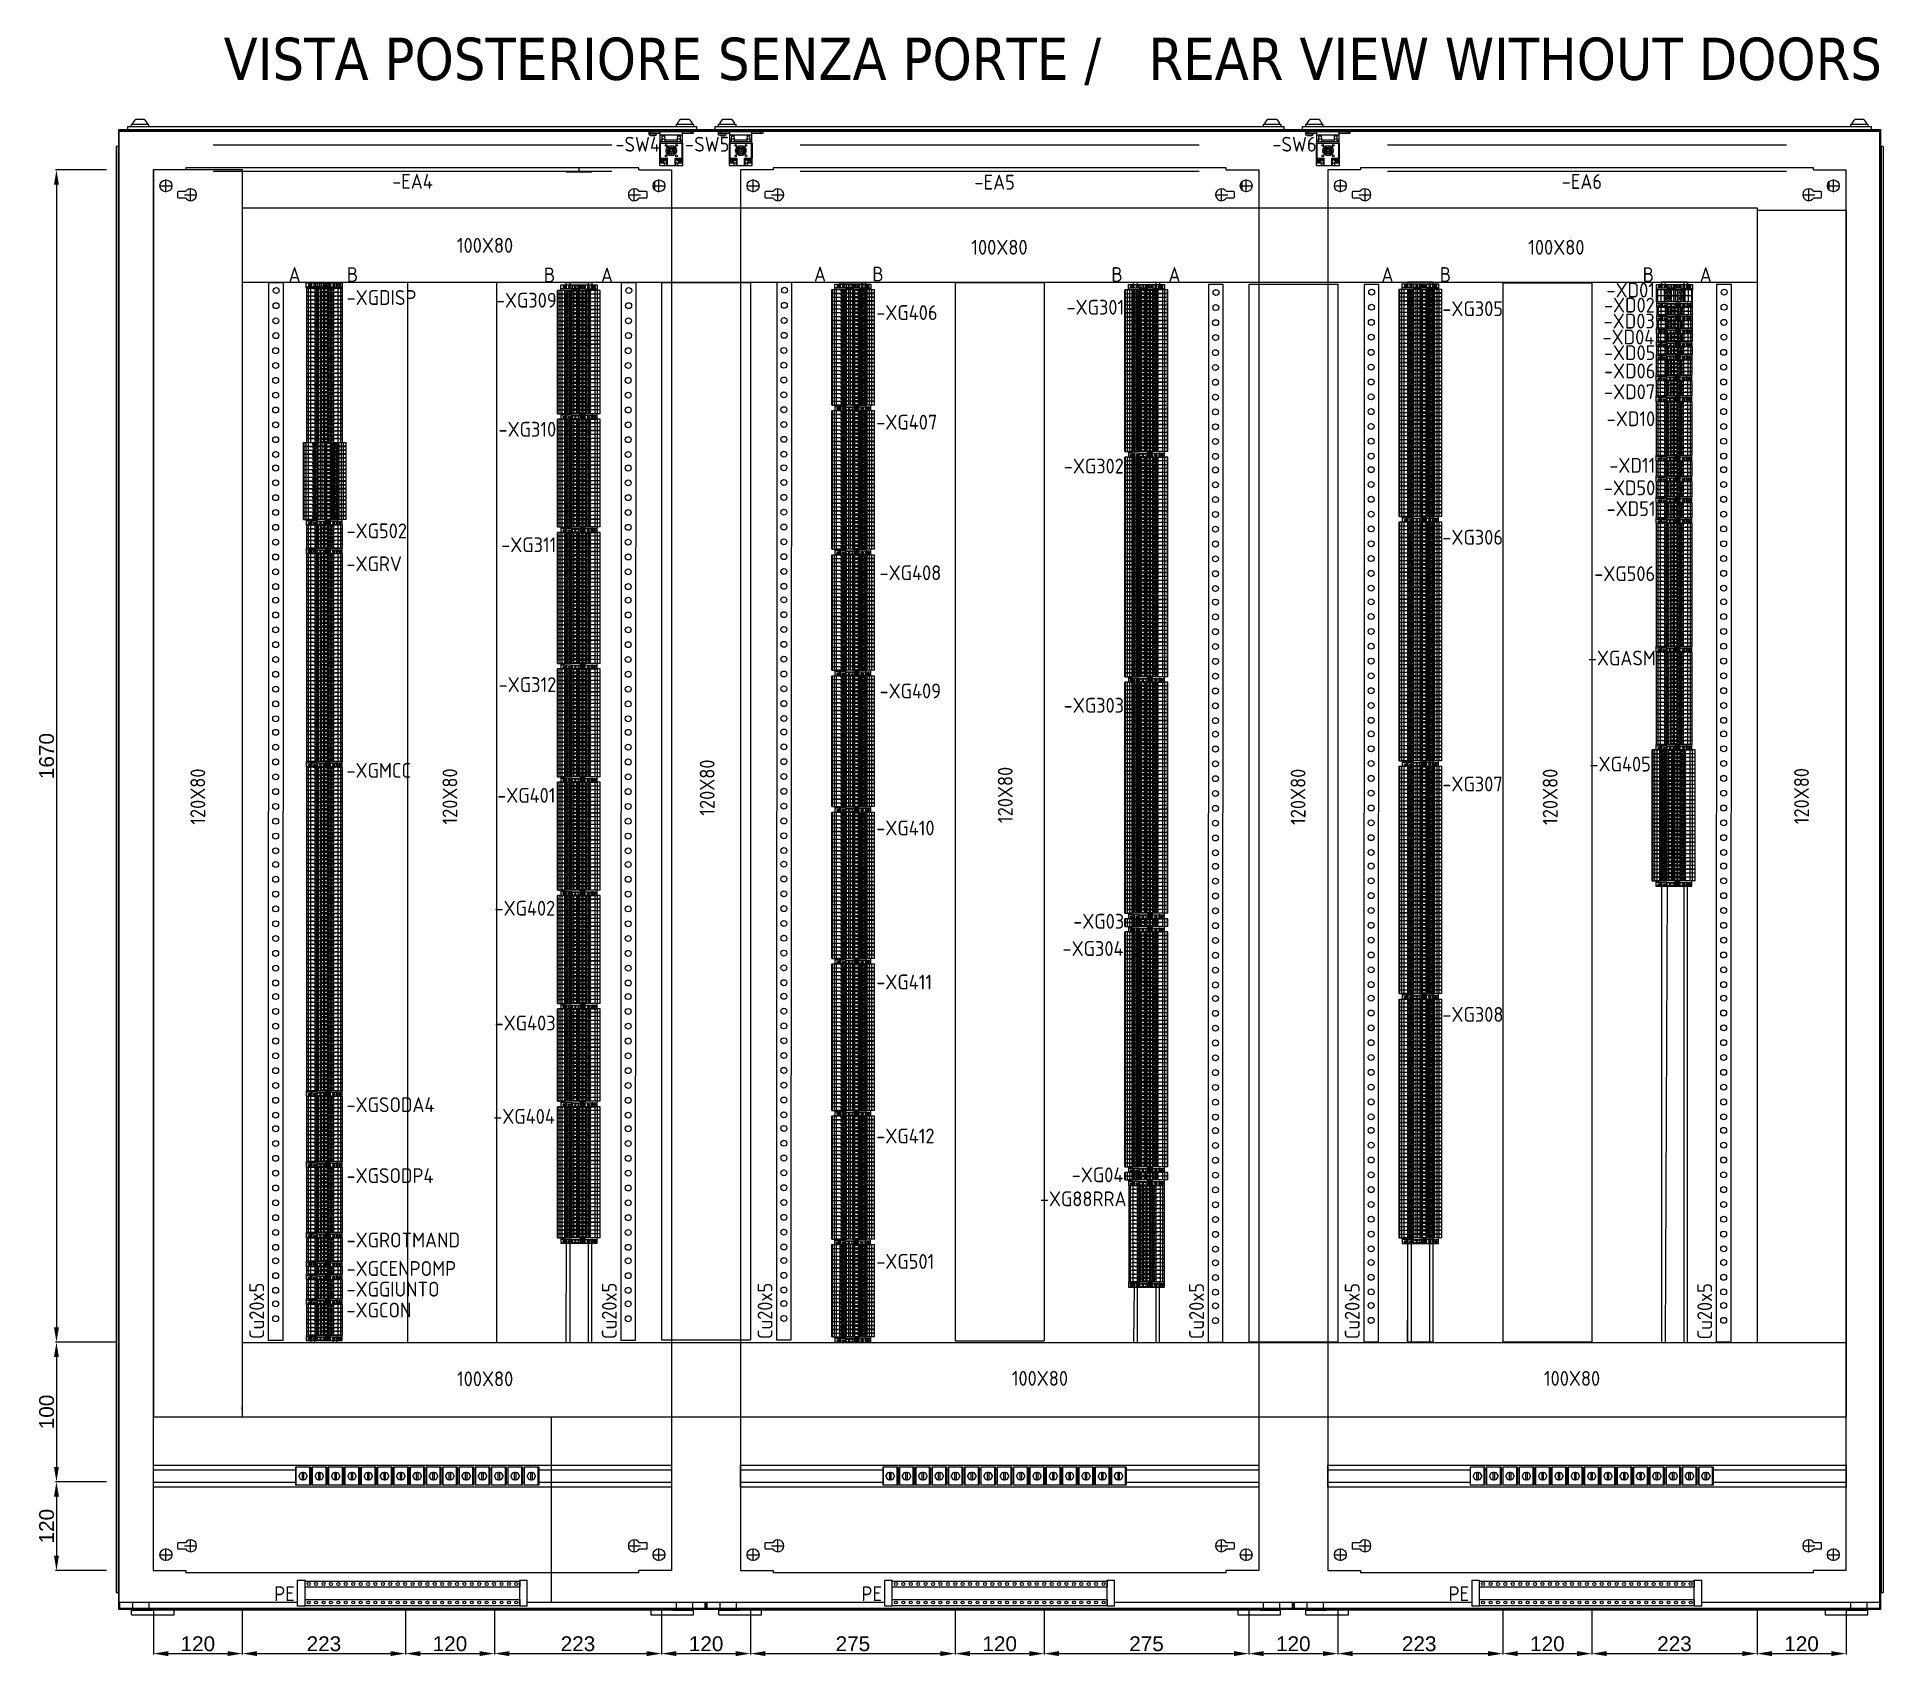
# Model space of a CAD drawing. Header units: millimetres. Extents: x 4959 to 7449, y 754 to 2938.
import ezdxf
from ezdxf.enums import TextEntityAlignment as Align

# ---------------------------------------------------------------- set-up
doc = ezdxf.new("R2010")
doc.units = ezdxf.units.MM
doc.set_wipeout_variables(frame=1)
doc.layers.add('! NO PLOT !', color=7, linetype='Continuous', true_color=0xff75dd, plot=False)
for name, color, linetype, lineweight in [('000-PI-Oprema', 30, 'Continuous', 5), ('0_1', 7, 'Continuous', 0), ('SI-ORMAR-Oprema', 30, 'Continuous', 5)]:
    doc.layers.add(name, color=color, linetype=linetype, lineweight=lineweight)
for name, color, linetype in [('000-PI-ORMAR', 2, 'Continuous'), ('000-PI_TEXT', 7, 'Continuous'), ('002-PI-Kabelska kanalica', 150, 'Continuous'), ('004-PI-DIN Šina', 3, 'Continuous')]:
    doc.layers.add(name, color=color, linetype=linetype)
doc.styles.add('PI0', font='isocpeur.ttf', dxfattribs={"width": 0.9})
doc.styles.get("Standard").update_dxf_attribs({"font": 'arial.ttf'})
doc.styles.add('Tahoma', font='tahoma.ttf')
doc.dimstyles.new('ISO-25-lb', dxfattribs={"dimtxt": 8, "dimasz": 8, "dimexe": 1.25, "dimexo": 0.625, "dimtad": 1, "dimtxsty": 'Standard', "dimcen": 5, "dimadec": 0, "dimazin": 0, "dimtfac": 1, "dimtmove": 0, "dimatfit": 3, "dimfxl": 1, "dimarcsym": 0})

msp = doc.modelspace()

# ---------------------------------------------------------------- texts
at = {"color": 0, "linetype": 'ByBlock', "lineweight": 0, "char_height": 20, "width": 16.78721, "attachment_point": 5, "rotation": 90, "style": 'PI0'}
for s, insert in [('120X80', (5176.271, 1913.308)), ('120X80', (5516.271, 1913.507)), ('120X80', (5863.271, 1925.462)), ('120X80', (6265.271, 1915.58)), ('120X80', (6660.271, 1913.005)), ('120X80', (7000.271, 1913.005)), ('120X80', (7339.271, 1913.936)), ('Cu20x5', (5255.737, 1219.412)), ('Cu20x5', (5731.237, 1219.412)), ('Cu20x5', (5941.237, 1219.336)), ('Cu20x5', (6523.238, 1219.127)), ('Cu20x5', (6733.238, 1219.051)), ('Cu20x5', (7208.738, 1218.88))]:
    msp.add_mtext(s, dxfattribs=dict(at, insert=insert))
at = {"color": 0, "linetype": 'ByBlock', "lineweight": 0, "char_height": 20, "width": 16.78721, "attachment_point": 5, "style": 'PI0'}
for insert in [(5563.771, 1127.723), (6312.04, 1128.342), (7029.771, 1128.302)]:
    msp.add_mtext('100X{\\fISOCPEUR|b0|i0|c238|p34;8}0', dxfattribs=dict(at, insert=insert))
at = {"layer": '000-PI_TEXT', "color": 0, "linetype": 'ByBlock', "lineweight": 0, "style": 'PI0', "width": 0.9}
for s, p in [('-SW4', (5769.536, 2793.594)), ('-SW5', (5863.31, 2793.594)), ('-SW6', (6655.388, 2793.584)), ('-EA4', (5465.783, 2743.48)), ('-EA5', (6251.013, 2742.392)), ('-EA6', (7043.013, 2743.253))]:
    msp.add_text(s, height=20, dxfattribs=at).set_placement(p, align=Align.MIDDLE)
for s, p in [('A', (5314.837, 2607.679)), ('B', (5392.613, 2607.679)), ('A', (6023.517, 2608.346)), ('A', (6788.892, 2607.699)), ('B', (7140.362, 2607.68)), ('A', (7218.138, 2607.68))]:
    msp.add_text(s, height=20, dxfattribs=at).set_placement(p, align=Align.RIGHT)
for s, p in [('-XGDISP', (5376.951, 2576.74)), ('-XD01', (7076.237, 2586.736)), ('-XG406', (6091.314, 2556.396)), ('-XG301', (6347.863, 2563.614)), ('-XG305', (6854.809, 2561.685)), ('-XD03', (7072.367, 2544.883)), ('-XD02', (7072.747, 2566.448)), ('-XD04', (7070.84, 2523.373)), ('-XD05', (7072.696, 2502.27)), ('-XD06', (7072.831, 2477.633)), ('-XD07', (7072.903, 2449.533)), ('-XG310', (5581.842, 2398.946)), ('-XG407', (6091.314, 2408.563)), ('-XD10', (7076.514, 2413.122)), ('-XG302', (6344.201, 2349.243)), ('-XD11', (7080.027, 2350.246)), ('-XD50', (7072.576, 2319.946)), ('-XD51', (7076.316, 2291.846)), ('-XG502', (5376.828, 2261.848)), ('-XG306', (6854.812, 2253.252)), ('-XG311', (5585.405, 2243.111)), ('-XGRV', (5376.655, 2217.437)), ('-XG408', (6095.771, 2205.376)), ('-XG506', (7059.643, 2204.121)), ('-XGASM', (7051.085, 2090.31)), ('-XG312', (5581.974, 2054.467)), ('-XG409', (6095.771, 2045.845)), ('-XG303', (6344.127, 2026.536)), ('-XG405', (7053.29, 1947.167)), ('-XGMCC', (5376.738, 1938.633)), ('-XG401', (5579.935, 1905.031)), ('-XG307', (6854.833, 1920.317)), ('-XG410', (6091.314, 1860.987)), ('-XG402', (5576.374, 1752.723)), ('-XG03', (6356.968, 1735.071)), ('-XG304', (6342.512, 1698.291)), ('-XG411', (6091.314, 1653.21)), ('-XG308', (6854.876, 1609.403)), ('-XG403', (5576.532, 1597.815)), ('-XGSODA4', (5376.761, 1487.569)), ('-XG404', (5574.692, 1471.818)), ('-XG412', (6091.314, 1445.377)), ('-XGSODP4', (5376.764, 1391.909)), ('-XG04', (6354.983, 1392.921)), ('-XG88RRA', (6311.935, 1360.57)), ('-XGROTMAND', (5376.89, 1305.051)), ('-XG501', (6091.314, 1276.109)), ('-XGCENPOMP', (5376.827, 1266.551)), ('-XGGIUNTO', (5376.764, 1238.637)), ('-XGCON', (5376.724, 1210.446))]:
    msp.add_text(s, height=20, dxfattribs=at).set_placement(p)
at = {"layer": '000-PI_TEXT', "color": 0, "linetype": 'ByBlock', "lineweight": 0, "char_height": 20, "width": 16.78721, "attachment_point": 5, "style": 'PI0'}
for insert in [(5563.637, 2657.11), (6257.476, 2654.535), (7008.585, 2654.535)]:
    msp.add_mtext('100X{\\fISOCPEUR|b0|i0|c238|p34;8}0', dxfattribs=dict(at, insert=insert))
at = {"layer": '0_1', "color": 0, "linetype": 'ByBlock', "lineweight": 0, "style": 'Tahoma'}
msp.add_text('VISTA POSTERIORE SENZA PORTE /   REAR VIEW WITHOUT DOORS', height=57, dxfattribs=at).set_placement((6329.387, 2908.848), align=Align.MIDDLE_CENTER)

# ---------------------------------------------------------------- blocks, each defined once
blk = doc.blocks.new('2000x800_montazna ploca')
at = {"layer": '! NO PLOT !', "color": 18, "linetype": 'ByBlock', "lineweight": 0, "true_color": 0x000000}
for p, q in [((-4325.1, 1624.7), (-4308.3, 1624.7)), ((-4316.7, 1616.3), (-4316.7, 1633.1)), ((-4283.4, 1604.3), (-4283.4, 1621.1)), ((-3685, 1604.3), (-3685, 1621.1)), ((-3660.1, 1624.7), (-3643.3, 1624.7)), ((-3657.7, 1630), (-3657.7, 1619.4)), ((-3651.7, 1616.3), (-3651.7, 1633.1)), ((-4300.9, 1615.9), (-4300.9, 1609.5)), ((-4290.2, 1616.9), (-4299.9, 1616.9)), ((-4299.9, 1608.5), (-4290.2, 1608.5)), ((-4291.8, 1612.7), (-4275, 1612.7)), ((-3693.4, 1612.7), (-3676.6, 1612.7)), ((-3668.5, 1616.9), (-3678.2, 1616.9)), ((-3678.2, 1608.5), (-3668.5, 1608.5)), ((-3667.5, 1609.5), (-3667.5, 1615.9)), ((-4325.1, -222.3), (-4308.3, -222.3)), ((-4316.7, -230.7), (-4316.7, -213.9)), ((-4300.9, -207.1), (-4300.9, -213.5)), ((-4290.2, -206.1), (-4299.9, -206.1)), ((-4299.9, -214.5), (-4290.2, -214.5)), ((-4291.8, -210.3), (-4275, -210.3)), ((-4283.4, -218.7), (-4283.4, -201.9)), ((-3693.4, -210.3), (-3676.6, -210.3)), ((-3685, -218.7), (-3685, -201.9)), ((-3668.5, -206.1), (-3678.2, -206.1)), ((-3678.2, -214.5), (-3668.5, -214.5)), ((-3667.5, -213.5), (-3667.5, -207.1)), ((-3660.1, -222.3), (-3643.3, -222.3)), ((-3651.7, -230.7), (-3651.7, -213.9))]:
    blk.add_line(p, q, dxfattribs=at)
for centre in [(-4316.7, 1624.7), (-3651.7, 1624.7), (-4316.7, -222.3), (-3651.7, -222.3)]:
    blk.add_circle(centre, 8, dxfattribs=at)
for centre, radius, start, end in [((-4283.4, 1612.7), 8, 211.6682, 148.3318), ((-3685, 1612.7), 8, 31.6682, 328.3318), ((-4299.9, 1615.9), 1, 90, 180), ((-4299.9, 1609.5), 1, 180, 270), ((-3668.5, 1615.9), 1, 0, 90), ((-3668.5, 1609.5), 1, 270, 0), ((-4299.9, -207.1), 1, 90, 180), ((-4299.9, -213.5), 1, 180, 270), ((-4283.4, -210.3), 8, 211.6682, 148.3318), ((-3685, -210.3), 8, 31.6682, 328.3318), ((-3668.5, -207.1), 1, 360, 90), ((-3668.5, -213.5), 1, 270, 0)]:
    blk.add_arc(centre, radius, start, end, dxfattribs=at)
at = {"layer": '000-PI-ORMAR', "color": 18, "linetype": 'ByBlock', "lineweight": 0, "true_color": 0x000000}
for p, q in [((-4289.7, 1646.2), (-4333.7, 1646.2)), ((-4333.7, 1646.2), (-4333.7, -243.8)), ((-4289.7, 1649.2), (-4289.7, 1646.2)), ((-3678.7, 1649.2), (-4289.7, 1649.2)), ((-3678.7, 1646.2), (-3678.7, 1649.2)), ((-3678.7, 1646.2), (-3634.7, 1646.2)), ((-3634.7, 1646.2), (-3634.7, -243.8)), ((-4333.7, -243.8), (-4289.7, -243.8)), ((-4289.7, -243.8), (-4289.7, -246.8)), ((-3678.7, -246.8), (-4289.7, -246.8)), ((-3634.7, -243.8), (-3678.7, -243.8)), ((-3678.7, -246.8), (-3678.7, -243.8))]:
    blk.add_line(p, q, dxfattribs=at)
blk = doc.blocks.new('*U471')
at = {"layer": '004-PI-DIN Šina', "color": 0, "linetype": 'ByBlock', "lineweight": 0, "ltscale": 0.25}
for p, q in [((0, 15), (699, 15)), ((0, -15), (0, 15)), ((699, 8), (0, 8)), ((699, 15), (699, -15)), ((0, -8), (699, -8)), ((699, -15), (0, -15))]:
    blk.add_line(p, q, dxfattribs=at)
blk = doc.blocks.new('*U472')
at = {"layer": '002-PI-Kabelska kanalica', "color": 0, "linetype": 'ByBlock', "lineweight": 0}
for p, q in [((-20, 1583), (100, 1583)), ((-20, -100), (-20, 1583)), ((100, -100), (100, 1583)), ((-20, -100), (100, -100))]:
    blk.add_line(p, q, dxfattribs=at)
blk = doc.blocks.new('*U465')
at = {"layer": '004-PI-DIN Šina', "color": 0, "linetype": 'ByBlock', "lineweight": 0, "ltscale": 0.25}
for p, q in [((0, 15), (699, 15)), ((0, -15), (0, 15)), ((699, 8), (0, 8)), ((699, 15), (699, -15)), ((0, -8), (699, -8)), ((699, -15), (0, -15))]:
    blk.add_line(p, q, dxfattribs=at)
blk = doc.blocks.new('*U157')
at = {"layer": '002-PI-Kabelska kanalica', "color": 0, "linetype": 'ByBlock', "lineweight": 0}
for p, q in [((-20, 1331), (100, 1331)), ((-20, -100), (-20, 1331)), ((100, -100), (100, 1331)), ((-20, -100), (100, -100))]:
    blk.add_line(p, q, dxfattribs=at)
blk = doc.blocks.new('*U467')
at = {"layer": '002-PI-Kabelska kanalica', "color": 0, "linetype": 'ByBlock', "lineweight": 0}
for p, q in [((-20, 1327), (100, 1327)), ((-20, -100), (-20, 1327)), ((100, -100), (100, 1327)), ((-20, -100), (100, -100))]:
    blk.add_line(p, q, dxfattribs=at)
blk = doc.blocks.new('*U469')
at = {"layer": '002-PI-Kabelska kanalica', "color": 0, "linetype": 'ByBlock', "lineweight": 0}
for p, q in [((-20, 1428), (100, 1428)), ((-20, -100), (-20, 1428)), ((100, -100), (100, 1428)), ((-20, -100), (100, -100))]:
    blk.add_line(p, q, dxfattribs=at)
blk = doc.blocks.new('*U470')
at = {"layer": '004-PI-DIN Šina', "color": 0, "linetype": 'ByBlock', "lineweight": 0, "ltscale": 0.25}
for p, q in [((0, 15), (699, 15)), ((0, -15), (0, 15)), ((699, 8), (0, 8)), ((699, 15), (699, -15)), ((0, -8), (699, -8)), ((699, -15), (0, -15))]:
    blk.add_line(p, q, dxfattribs=at)
blk = doc.blocks.new('3240252_WCC_14-select__2', base_point=(55.7, 813.9))
at = {"layer": '000-PI-Oprema', "color": 7}
for p, q in [((55.7, 837.9), (55.7, 813.9)), ((56.5, 837.9), (55.7, 837.9)), ((74.8, 837.9), (56.5, 837.9)), ((56.5, 813.9), (56.5, 837.9)), ((59.9, 825.9), (62.8, 830.9)), ((62.8, 820.9), (59.9, 825.9)), ((62.8, 830.9), (64.9, 830.9)), ((64.9, 820.9), (64.9, 830.9)), ((66.5, 830.9), (64.9, 830.9)), ((66.5, 830.9), (68.6, 830.9)), ((66.5, 830.9), (66.5, 820.9)), ((68.6, 830.9), (71.4, 825.9)), ((71.4, 825.9), (68.6, 820.9)), ((75.7, 837.9), (74.8, 837.9)), ((74.8, 813.9), (74.8, 837.9)), ((75.7, 837.9), (75.7, 813.9)), ((56.5, 813.9), (55.7, 813.9)), ((74.8, 813.9), (56.5, 813.9)), ((64.9, 820.9), (62.8, 820.9)), ((64.9, 820.9), (66.5, 820.9)), ((68.6, 820.9), (66.5, 820.9)), ((75.7, 813.9), (74.8, 813.9))]:
    blk.add_line(p, q, dxfattribs=at)
blk = doc.blocks.new('Drfsicht1', base_point=(65.7, 825.9))
at = {"color": 0, "linetype": 'ByBlock', "lineweight": 0}
blk.add_wipeout([(55.7, 837.9), (75.7, 837.9), (75.7, 813.9), (55.7, 813.9)], dxfattribs=at).dxf.layer = '000-PI-Oprema'
at = {"layer": '000-PI-Oprema', "color": 0, "linetype": 'ByBlock', "lineweight": 0}
blk.add_blockref('3240252_WCC_14-select__2', (55.7, 813.9), dxfattribs=at)
blk = doc.blocks.new('Uvodnica_ WCC14')
at = {"layer": '000-PI-Oprema', "color": 7}
blk.add_blockref('Drfsicht1', (0, 0), dxfattribs=at)
blk = doc.blocks.new('*U620')
blk.add_blockref('Uvodnica_ WCC14', (0, 0))
blk = doc.blocks.new('*U611')
at = {"layer": '000-PI-Oprema', "color": 0, "linetype": 'ByBlock', "lineweight": -2, "transparency": 16777216}
blk.add_blockref('*U620', (0, 0), dxfattribs=at)
blk.add_blockref('*U620', (22, 0), dxfattribs=at)
blk.add_blockref('*U620', (44, 0), dxfattribs=at)
blk.add_blockref('*U620', (66, 0), dxfattribs=at)
blk.add_blockref('*U620', (88, 0), dxfattribs=at)
blk.add_blockref('*U620', (110, 0), dxfattribs=at)
blk.add_blockref('*U620', (132, 0), dxfattribs=at)
blk.add_blockref('*U620', (154, 0), dxfattribs=at)
blk.add_blockref('*U620', (176, 0), dxfattribs=at)
blk.add_blockref('*U620', (198, 0), dxfattribs=at)
blk.add_blockref('*U620', (220, 0), dxfattribs=at)
blk.add_blockref('*U620', (242, 0), dxfattribs=at)
blk.add_blockref('*U620', (264, 0), dxfattribs=at)
blk.add_blockref('*U620', (286, 0), dxfattribs=at)
blk.add_blockref('*U620', (308, 0), dxfattribs=at)
blk = doc.blocks.new('*U622')
blk.add_blockref('Uvodnica_ WCC14', (0, 0))
blk = doc.blocks.new('*U621')
at = {"layer": '000-PI-Oprema', "color": 0, "linetype": 'ByBlock', "lineweight": -2, "transparency": 16777216}
blk.add_blockref('*U622', (0, 0), dxfattribs=at)
blk.add_blockref('*U622', (22, 0), dxfattribs=at)
blk.add_blockref('*U622', (44, 0), dxfattribs=at)
blk.add_blockref('*U622', (66, 0), dxfattribs=at)
blk.add_blockref('*U622', (88, 0), dxfattribs=at)
blk.add_blockref('*U622', (110, 0), dxfattribs=at)
blk.add_blockref('*U622', (132, 0), dxfattribs=at)
blk.add_blockref('*U622', (154, 0), dxfattribs=at)
blk.add_blockref('*U622', (176, 0), dxfattribs=at)
blk.add_blockref('*U622', (198, 0), dxfattribs=at)
blk.add_blockref('*U622', (220, 0), dxfattribs=at)
blk.add_blockref('*U622', (242, 0), dxfattribs=at)
blk.add_blockref('*U622', (264, 0), dxfattribs=at)
blk.add_blockref('*U622', (286, 0), dxfattribs=at)
blk.add_blockref('*U622', (308, 0), dxfattribs=at)
blk = doc.blocks.new('*U610')
blk.add_blockref('Uvodnica_ WCC14', (0, 0))
blk = doc.blocks.new('*U623')
at = {"layer": '000-PI-Oprema', "color": 0, "linetype": 'ByBlock', "lineweight": -2, "transparency": 16777216}
blk.add_blockref('*U610', (0, 0), dxfattribs=at)
blk.add_blockref('*U610', (22, 0), dxfattribs=at)
blk.add_blockref('*U610', (44, 0), dxfattribs=at)
blk.add_blockref('*U610', (66, 0), dxfattribs=at)
blk.add_blockref('*U610', (88, 0), dxfattribs=at)
blk.add_blockref('*U610', (110, 0), dxfattribs=at)
blk.add_blockref('*U610', (132, 0), dxfattribs=at)
blk.add_blockref('*U610', (154, 0), dxfattribs=at)
blk.add_blockref('*U610', (176, 0), dxfattribs=at)
blk.add_blockref('*U610', (198, 0), dxfattribs=at)
blk.add_blockref('*U610', (220, 0), dxfattribs=at)
blk.add_blockref('*U610', (242, 0), dxfattribs=at)
blk.add_blockref('*U610', (264, 0), dxfattribs=at)
blk.add_blockref('*U610', (286, 0), dxfattribs=at)
blk.add_blockref('*U610', (308, 0), dxfattribs=at)
blk = doc.blocks.new('sklopka_vrata_8MF1000-2VL')
at = {"layer": '000-PI-Oprema', "color": 0, "linetype": 'ByBlock', "lineweight": 0}
for p, q in [((-30, 0), (30, 0)), ((-30, -4.5), (-30, 0)), ((-27, -2.5), (-27, 0)), ((-15, -16), (-15, 0)), ((15, -16), (15, 0)), ((27, -2.5), (27, 0)), ((30, -2.5), (30, 0)), ((-30, -2.5), (-27, -2.5)), ((-28.1, -5.75), (-30, -4.5)), ((-30, -4.5), (-20, -4.5)), ((-28.1, -5.75), (-21.9, -5.75)), ((-27, -2.5), (-15, -2.5)), ((-21.9, -5.75), (-20, -4.5)), ((-20, -4.5), (-20, -2.5)), ((-15.5, -16), (15.5, -16)), ((-15.5, -36), (-15.5, -16)), ((-15, -4.5), (15, -4.5)), ((-15, -11.5), (-12.499996, -11.5)), ((-15, -13.5), (15, -13.5)), ((-14.5, -38), (-14.5, -16)), ((-12.5, -10), (-12.2, -6)), ((-12.5, -10), (-8.5, -10)), ((-12.5, -13.499994), (-12.5, -10)), ((-12.2, -6), (-8.8, -6)), ((-8.5, -10), (-8.8, -6)), ((-8.5, -13.499994), (-8.5, -10)), ((-8.499996, -11.5), (8.500004, -11.5)), ((-3, -27.802775), (-3, -24.197225)), ((-1.802776, -23), (1.802776, -23)), ((3, -27.802775), (3, -24.197225)), ((8.5, -10), (8.8, -6)), ((8.5, -10), (12.5, -10)), ((8.5, -13.499994), (8.5, -10)), ((8.8, -6), (12.2, -6)), ((12.5, -10), (12.2, -6)), ((12.5, -13.499994), (12.5, -10)), ((12.500004, -11.5), (15, -11.5)), ((14.5, -38), (14.5, -16)), ((15, -2.5), (30, -2.5)), ((15.5, -36), (15.5, -16)), ((-15.5, -36), (-5, -36)), ((-15.49, -42.49), (-8.99, -42.49)), ((-15.49, -45.99), (-15.49, -42.49)), ((-15.49, -45.99), (-8.99, -45.99)), ((-15.400001, -42.49), (-15.400001, -36)), ((-15.4, -46), (-15.4, -45.99)), ((-15.4, -46), (-5.999961, -46)), ((-12.6, -39.25), (-14.5, -38)), ((-14.5, -38), (-6.5, -38)), ((-14.400001, -42.49), (-14.400001, -38.065784)), ((-12.936492, -42.49), (-12.936492, -39.02862)), ((-12.6, -39.25), (-8.4, -39.25)), ((-11.000001, -42.49), (-11.000001, -39.249996)), ((-10.000001, -42.49), (-10.000001, -39.249996)), ((-8.99, -42.49), (-6.029656, -42.49)), ((-8.99, -45.99), (-8.99, -42.49)), ((-8.99, -45.99), (-6.000001, -45.99)), ((-8.4, -39.25), (-6.5, -38)), ((-6.5, -38), (-6.5, -36)), ((-6.029656, -42.5), (-6.029656, -42.49)), ((-6.029656, -42.5), (-6, -42.5)), ((-6, -46), (-6, -36)), ((-6, -46), (-5, -46)), ((-5, -46), (-5, -36)), ((-5, -46), (5, -46)), ((-1.802776, -29), (1.802776, -29)), ((5, -36), (14.5, -36)), ((5, -46), (5, -36)), ((5, -46), (6, -46)), ((6, -46), (6, -36)), ((6, -42.5), (6.029654, -42.5)), ((6, -45.99), (15.49, -45.99)), ((6.00004, -46), (15.4, -46)), ((6.029654, -42.49), (15.49, -42.49)), ((6.029654, -42.5), (6.029654, -42.49)), ((6.5, -38), (6.5, -36)), ((8.4, -39.25), (6.5, -38)), ((6.5, -38), (14.5, -38)), ((8.4, -39.25), (12.6, -39.25)), ((8.85, -36), (13.15, -36)), ((8.99, -45.99), (8.99, -42.49)), ((10, -42.49), (10, -39.249996)), ((11, -42.49), (11, -39.249996)), ((12.6, -39.25), (14.5, -38)), ((12.936492, -42.49), (12.936492, -39.028624)), ((14.4, -42.49), (14.4, -38.065788)), ((14.5, -36), (15.5, -36)), ((15.4, -42.49), (15.4, -36)), ((15.4, -46), (15.4, -45.99)), ((15.49, -45.99), (15.49, -42.49))]:
    blk.add_line(p, q, dxfattribs=at)
for centre, radius in [((-7, -19), 1.15), ((0, -26), 7), ((0, -26), 5.3), ((0, -26), 5.1), ((0, -26), 4.8), ((0, -26), 4.679181), ((0, -26), 3.579607), ((0, -26), 1.499969), ((7, -19), 1.15), ((-7, -33), 1.15), ((7, -33), 1.15)]:
    blk.add_circle(centre, radius, dxfattribs=at)
for radius, start, end in [(3.5, 121.002719, 148.997284), (3.100426, 90, 104.622596), (3.100426, 75.377404, 90), (3.5, 31.002716, 58.997281), (3.100426, 165.377152, 194.622848), (3.5, 211.002716, 238.997281), (3.100426, 255.377156, 284.622844), (3.5, 301.002719, 328.997284), (3.100426, 345.377406, 14.622594)]:
    blk.add_arc((0, -26), radius, start, end, dxfattribs=at)
blk = doc.blocks.new('LL49 W 100-230V')
at = {"layer": '000-PI-Oprema', "color": 0, "linetype": 'ByBlock', "lineweight": 0, "ltscale": 0.25}
for p, q in [((45476.7, 36851.4), (46014.7, 36851.4)), ((46014.7, 36815.4), (45476.7, 36815.4))]:
    blk.add_line(p, q, dxfattribs=at)
blk = doc.blocks.new('*U483')
at = {"layer": '002-PI-Kabelska kanalica', "color": 0, "linetype": 'ByBlock', "lineweight": 0}
for p, q in [((-20, 1329), (100, 1329)), ((-20, -100), (-20, 1329)), ((100, -100), (100, 1329)), ((-20, -100), (100, -100))]:
    blk.add_line(p, q, dxfattribs=at)
blk = doc.blocks.new('*U484')
at = {"layer": '004-PI-DIN Šina', "color": 0, "linetype": 'ByBlock', "lineweight": 0}
blk.add_lwpolyline([(1430, -17.5), (1430, 17.5), (0, 17.5), (0, -17.5)], close=True, dxfattribs=at)
for points in [[(0, 12.5), (1430, 12.5)], [(0, -12.5), (1430, -12.5)]]:
    blk.add_lwpolyline(points, dxfattribs=at)
blk = doc.blocks.new('*U486')
at = {"layer": '002-PI-Kabelska kanalica', "color": 0, "linetype": 'ByBlock', "lineweight": 0}
for p, q in [((-20, 1328), (100, 1328)), ((-20, -100), (-20, 1328)), ((100, -100), (100, 1328)), ((-20, -100), (100, -100))]:
    blk.add_line(p, q, dxfattribs=at)
blk = doc.blocks.new('*U489')
at = {"color": 7}
blk.add_wipeout([(-24.3, -7.3), (24.3, -7.3), (24.3, 0), (-24.3, 0)], dxfattribs=at).dxf.layer = '000-PI-Oprema'
at = {"layer": '000-PI-Oprema', "color": 7, "ltscale": 0.25}
blk.add_line((-24.3, 0), (24.3, 0), dxfattribs=at)
at = {"layer": '000-PI-Oprema', "color": 7}
for p, q in [((-18, 0), (-18, -5.1)), ((-17.1, 0), (-17.1, -5.1)), ((-17, -5.1), (-17, 0)), ((-16.7, -5.1), (-16.7, 0)), ((-9.7, 0), (-9.7, -5.1)), ((-9, 0), (-9, -0.6)), ((-1, -0.6), (-1, 0)), ((-0.3, 0), (-0.3, -5.1)), ((1.4, -5.1), (1.4, 0)), ((2.3, -5.1), (2.3, 0)), ((7.7, -5.1), (7.7, 0)), ((8.5, 0), (8.5, -5.1)), ((16.7, -5.1), (16.7, 0)), ((17, 0), (17, -5.1)), ((17.1, 0), (17.1, -5.1)), ((18, 0), (18, -5.1)), ((24.3, 0), (24.3, -7.3)), ((-24.3, -7.3), (-24.3, 0)), ((-18, -5.1), (-24.3, -5.1)), ((24.3, -7.3), (-24.3, -7.3)), ((-21.4, -1.7), (-21.4, -3.4)), ((-18.5, -1.7), (-21.4, -1.7)), ((-21.4, -3.4), (-18.5, -3.4)), ((-19, -2.4), (-19.1, -2.4)), ((-19.1, -2.4), (-19.1, -2.8)), ((-19, -2.8), (-19.1, -2.8)), ((-19, -2.4), (-18.5, -2.4)), ((-19, -2.8), (-19, -2.4)), ((-19, -2.8), (-18.5, -2.8)), ((-18.5, -2.4), (-18.5, -1.7)), ((-18.5, -2.8), (-18.5, -2.4)), ((-18.5, -3.4), (-18.5, -2.8)), ((-17.1, -5.1), (-18, -5.1)), ((-17, -5.1), (-17.1, -5.1)), ((-16.7, -5.1), (-17, -5.1)), ((-9.7, -5.1), (-16.7, -5.1)), ((-14.1, -1.7), (-14.1, -3.4)), ((-11.4, -1.7), (-14.1, -1.7)), ((-14.1, -3.4), (-11.4, -3.4)), ((-11.4, -3.4), (-11.4, -1.7)), ((-9.7, -5.1), (-9, -5.1)), ((-9, -0.6), (-9, -4.6)), ((-5.8, -0.6), (-9, -0.6)), ((-9, -4.6), (-9, -5.1)), ((-9, -4.6), (-5.8, -4.6)), ((-9, -5.1), (-1, -5.1)), ((-5.8, -4.6), (-5.8, -0.6)), ((-4.1, -0.6), (-4.1, -4.6)), ((-1, -0.6), (-4.1, -0.6)), ((-4.1, -4.6), (-1, -4.6)), ((-1, -4.6), (-1, -0.6)), ((-1, -5.1), (-1, -4.6)), ((-1, -5.1), (-0.3, -5.1)), ((-0.3, -5.1), (1.4, -5.1)), ((2.3, -5.1), (1.4, -5.1)), ((7.7, -5.1), (2.3, -5.1)), ((6.7, -0.8), (3.2, -0.8)), ((3.2, -0.8), (3.2, -2.4)), ((3.2, -2.4), (6.7, -2.4)), ((3.2, -2.4), (3.2, -2.8)), ((3.2, -2.8), (6.7, -2.8)), ((3.2, -2.8), (3.2, -4.3)), ((3.2, -4.3), (6.7, -4.3)), ((6.7, -2.4), (6.7, -0.8)), ((6.7, -2.8), (6.7, -2.4)), ((6.7, -4.3), (6.7, -2.8)), ((8.5, -5.1), (7.7, -5.1)), ((8.5, -5.1), (16.7, -5.1)), ((11.4, -1.7), (11.4, -3.4)), ((14.1, -1.7), (11.4, -1.7)), ((11.4, -3.4), (14.1, -3.4)), ((14.1, -3.4), (14.1, -1.7)), ((16.7, -5.1), (17, -5.1)), ((17, -5.1), (17.1, -5.1)), ((18, -5.1), (17.1, -5.1)), ((18, -5.1), (24.3, -5.1)), ((22.2, -1.7), (19.5, -1.7)), ((19.5, -1.7), (19.5, -2.4)), ((19.5, -2.4), (19.9, -2.4)), ((19.5, -2.4), (19.5, -2.8)), ((19.5, -2.8), (19.5, -3.4)), ((19.5, -2.8), (19.9, -2.8)), ((19.5, -3.4), (22.2, -3.4)), ((20.6, -2.4), (19.9, -2.4)), ((19.9, -2.8), (19.9, -2.4)), ((20.6, -2.8), (19.9, -2.8)), ((20.6, -2.8), (20.6, -2.4)), ((22.2, -3.4), (22.2, -1.7))]:
    blk.add_line(p, q, dxfattribs=at)
blk = doc.blocks.new('*U304')
at = {"color": 0, "linetype": 'ByBlock', "lineweight": 0, "ltscale": 0.25}
blk.add_lwpolyline([(-24.3, 0), (-24.3, -7.3), (24.3, -7.3), (24.3, 0), (-24.3, 0)], dxfattribs=at)
at = {"layer": '000-PI-Oprema', "color": 0, "linetype": 'ByBlock', "lineweight": 0}
for p, q in [((24.3, 0), (-24.3, 0)), ((24.3, -7.3), (24.3, 0)), ((-24.3, 0), (-24.3, -7.3)), ((-18, -2.2), (-24.3, -2.2)), ((-21.4, -5.6), (-21.4, -3.9)), ((-21.4, -3.9), (-18.5, -3.9)), ((-18.5, -5.6), (-21.4, -5.6)), ((-19, -4.6), (-19.1, -4.6)), ((-19.1, -5), (-19.1, -4.6)), ((-19, -5), (-19.1, -5)), ((-19, -4.6), (-19, -5)), ((-19, -4.6), (-18.5, -4.6)), ((-19, -5), (-18.5, -5)), ((-18.5, -3.9), (-18.5, -4.6)), ((-18.5, -4.6), (-18.5, -5)), ((-18.5, -5), (-18.5, -5.6)), ((-18, -7.3), (-18, -2.2)), ((-17.1, -2.2), (-18, -2.2)), ((-17.1, -7.3), (-18, -7.3)), ((-17.1, -7.3), (-17.1, -2.2)), ((-17, -2.2), (-17.1, -2.2)), ((-17, -7.3), (-17.1, -7.3)), ((-17, -2.2), (-17, -7.3)), ((-16.7, -2.2), (-17, -2.2)), ((-16.7, -7.3), (-17, -7.3)), ((-16.7, -2.2), (-16.7, -7.3)), ((-9.7, -2.2), (-16.7, -2.2)), ((-14.1, -3.9), (-11.4, -3.9)), ((-14.1, -5.6), (-14.1, -3.9)), ((-11.4, -5.6), (-14.1, -5.6)), ((-11.4, -3.9), (-11.4, -5.6)), ((-9.7, -2.2), (-9, -2.2)), ((-9.7, -7.3), (-9.7, -2.2)), ((-9.7, -7.3), (-9, -7.3)), ((-9, -2.8), (-9, -2.2)), ((-9, -2.2), (-1, -2.2)), ((-9, -6.8), (-9, -2.8)), ((-9, -2.8), (-5.8, -2.8)), ((-5.8, -6.8), (-9, -6.8)), ((-9, -7.3), (-9, -6.8)), ((-5.8, -2.8), (-5.8, -6.8)), ((-4.1, -2.8), (-1, -2.8)), ((-4.1, -6.8), (-4.1, -2.8)), ((-1, -6.8), (-4.1, -6.8)), ((-1, -2.2), (-1, -2.8)), ((-1, -2.2), (-0.3, -2.2)), ((-1, -2.8), (-1, -6.8)), ((-1, -6.8), (-1, -7.3)), ((-0.3, -2.2), (1.4, -2.2)), ((-0.3, -7.3), (-0.3, -2.2)), ((2.3, -2.2), (1.4, -2.2)), ((1.4, -2.2), (1.4, -7.3)), ((7.7, -2.2), (2.3, -2.2)), ((2.3, -2.2), (2.3, -7.3)), ((3.2, -3), (6.7, -3)), ((3.2, -4.6), (3.2, -3)), ((3.2, -4.6), (6.7, -4.6)), ((3.2, -5), (3.2, -4.6)), ((3.2, -5), (6.7, -5)), ((3.2, -6.5), (3.2, -5)), ((6.7, -6.5), (3.2, -6.5)), ((6.7, -3), (6.7, -4.6)), ((6.7, -4.6), (6.7, -5)), ((6.7, -5), (6.7, -6.5)), ((7.7, -2.2), (7.7, -7.3)), ((8.5, -2.2), (7.7, -2.2)), ((8.5, -7.3), (8.5, -2.2)), ((8.5, -2.2), (16.7, -2.2)), ((11.4, -3.9), (14.1, -3.9)), ((11.4, -5.6), (11.4, -3.9)), ((14.1, -5.6), (11.4, -5.6)), ((14.1, -3.9), (14.1, -5.6)), ((16.7, -2.2), (16.7, -7.3)), ((16.7, -2.2), (17, -2.2)), ((17, -7.3), (17, -2.2)), ((17, -2.2), (17.1, -2.2)), ((18, -2.2), (17.1, -2.2)), ((17.1, -7.3), (17.1, -2.2)), ((18, -2.2), (24.3, -2.2)), ((18, -7.3), (18, -2.2)), ((19.5, -4.6), (19.5, -3.9)), ((19.5, -3.9), (22.2, -3.9)), ((19.5, -5), (19.5, -4.6)), ((19.5, -4.6), (19.9, -4.6)), ((19.5, -5), (19.9, -5)), ((19.5, -5.6), (19.5, -5)), ((22.2, -5.6), (19.5, -5.6)), ((19.9, -4.6), (19.9, -5)), ((20.6, -4.6), (19.9, -4.6)), ((20.6, -5), (19.9, -5)), ((20.6, -4.6), (20.6, -5)), ((22.2, -3.9), (22.2, -5.6))]:
    blk.add_line(p, q, dxfattribs=at)
at = {"layer": '000-PI-Oprema', "color": 0, "linetype": 'ByBlock', "lineweight": 0, "ltscale": 0.25}
blk.add_line((24.3, -7.3), (-24.3, -7.3), dxfattribs=at)
blk = doc.blocks.new('*U474')
at = {"color": 7}
blk.add_wipeout([(-24.3, -7.3), (24.3, -7.3), (24.3, 0), (-24.3, 0)], dxfattribs=at).dxf.layer = '000-PI-Oprema'
at = {"layer": '000-PI-Oprema', "color": 7, "ltscale": 0.25}
blk.add_line((-24.3, 0), (24.3, 0), dxfattribs=at)
at = {"layer": '000-PI-Oprema', "color": 7}
for p, q in [((-18, 0), (-18, -5.1)), ((-17.1, 0), (-17.1, -5.1)), ((-17, -5.1), (-17, 0)), ((-16.7, -5.1), (-16.7, 0)), ((-9.7, 0), (-9.7, -5.1)), ((-9, 0), (-9, -0.6)), ((-1, -0.6), (-1, 0)), ((-0.3, 0), (-0.3, -5.1)), ((1.4, -5.1), (1.4, 0)), ((2.3, -5.1), (2.3, 0)), ((7.7, -5.1), (7.7, 0)), ((8.5, 0), (8.5, -5.1)), ((16.7, -5.1), (16.7, 0)), ((17, 0), (17, -5.1)), ((17.1, 0), (17.1, -5.1)), ((18, 0), (18, -5.1)), ((24.3, 0), (24.3, -7.3)), ((-24.3, -7.3), (-24.3, 0)), ((-18, -5.1), (-24.3, -5.1)), ((24.3, -7.3), (-24.3, -7.3)), ((-21.4, -1.7), (-21.4, -3.4)), ((-18.5, -1.7), (-21.4, -1.7)), ((-21.4, -3.4), (-18.5, -3.4)), ((-19, -2.4), (-19.1, -2.4)), ((-19.1, -2.4), (-19.1, -2.8)), ((-19, -2.8), (-19.1, -2.8)), ((-19, -2.4), (-18.5, -2.4)), ((-19, -2.8), (-19, -2.4)), ((-19, -2.8), (-18.5, -2.8)), ((-18.5, -2.4), (-18.5, -1.7)), ((-18.5, -2.8), (-18.5, -2.4)), ((-18.5, -3.4), (-18.5, -2.8)), ((-17.1, -5.1), (-18, -5.1)), ((-17, -5.1), (-17.1, -5.1)), ((-16.7, -5.1), (-17, -5.1)), ((-9.7, -5.1), (-16.7, -5.1)), ((-14.1, -1.7), (-14.1, -3.4)), ((-11.4, -1.7), (-14.1, -1.7)), ((-14.1, -3.4), (-11.4, -3.4)), ((-11.4, -3.4), (-11.4, -1.7)), ((-9.7, -5.1), (-9, -5.1)), ((-9, -0.6), (-9, -4.6)), ((-5.8, -0.6), (-9, -0.6)), ((-9, -4.6), (-9, -5.1)), ((-9, -4.6), (-5.8, -4.6)), ((-9, -5.1), (-1, -5.1)), ((-5.8, -4.6), (-5.8, -0.6)), ((-4.1, -0.6), (-4.1, -4.6)), ((-1, -0.6), (-4.1, -0.6)), ((-4.1, -4.6), (-1, -4.6)), ((-1, -4.6), (-1, -0.6)), ((-1, -5.1), (-1, -4.6)), ((-1, -5.1), (-0.3, -5.1)), ((-0.3, -5.1), (1.4, -5.1)), ((2.3, -5.1), (1.4, -5.1)), ((7.7, -5.1), (2.3, -5.1)), ((6.7, -0.8), (3.2, -0.8)), ((3.2, -0.8), (3.2, -2.4)), ((3.2, -2.4), (6.7, -2.4)), ((3.2, -2.4), (3.2, -2.8)), ((3.2, -2.8), (6.7, -2.8)), ((3.2, -2.8), (3.2, -4.3)), ((3.2, -4.3), (6.7, -4.3)), ((6.7, -2.4), (6.7, -0.8)), ((6.7, -2.8), (6.7, -2.4)), ((6.7, -4.3), (6.7, -2.8)), ((8.5, -5.1), (7.7, -5.1)), ((8.5, -5.1), (16.7, -5.1)), ((11.4, -1.7), (11.4, -3.4)), ((14.1, -1.7), (11.4, -1.7)), ((11.4, -3.4), (14.1, -3.4)), ((14.1, -3.4), (14.1, -1.7)), ((16.7, -5.1), (17, -5.1)), ((17, -5.1), (17.1, -5.1)), ((18, -5.1), (17.1, -5.1)), ((18, -5.1), (24.3, -5.1)), ((22.2, -1.7), (19.5, -1.7)), ((19.5, -1.7), (19.5, -2.4)), ((19.5, -2.4), (19.9, -2.4)), ((19.5, -2.4), (19.5, -2.8)), ((19.5, -2.8), (19.5, -3.4)), ((19.5, -2.8), (19.9, -2.8)), ((19.5, -3.4), (22.2, -3.4)), ((20.6, -2.4), (19.9, -2.4)), ((19.9, -2.8), (19.9, -2.4)), ((20.6, -2.8), (19.9, -2.8)), ((20.6, -2.8), (20.6, -2.4)), ((22.2, -3.4), (22.2, -1.7))]:
    blk.add_line(p, q, dxfattribs=at)
blk = doc.blocks.new('*U505')
at = {"color": 7}
blk.add_wipeout([(-24.3, -7.3), (24.3, -7.3), (24.3, 0), (-24.3, 0)], dxfattribs=at).dxf.layer = '000-PI-Oprema'
at = {"layer": '000-PI-Oprema', "color": 7, "ltscale": 0.25}
blk.add_line((-24.3, 0), (24.3, 0), dxfattribs=at)
at = {"layer": '000-PI-Oprema', "color": 7}
for p, q in [((-18, 0), (-18, -5.1)), ((-17.1, 0), (-17.1, -5.1)), ((-17, -5.1), (-17, 0)), ((-16.7, -5.1), (-16.7, 0)), ((-9.7, 0), (-9.7, -5.1)), ((-9, 0), (-9, -0.6)), ((-1, -0.6), (-1, 0)), ((-0.3, 0), (-0.3, -5.1)), ((1.4, -5.1), (1.4, 0)), ((2.3, -5.1), (2.3, 0)), ((7.7, -5.1), (7.7, 0)), ((8.5, 0), (8.5, -5.1)), ((16.7, -5.1), (16.7, 0)), ((17, 0), (17, -5.1)), ((17.1, 0), (17.1, -5.1)), ((18, 0), (18, -5.1)), ((24.3, 0), (24.3, -7.3)), ((-24.3, -7.3), (-24.3, 0)), ((-18, -5.1), (-24.3, -5.1)), ((24.3, -7.3), (-24.3, -7.3)), ((-21.4, -1.7), (-21.4, -3.4)), ((-18.5, -1.7), (-21.4, -1.7)), ((-21.4, -3.4), (-18.5, -3.4)), ((-19, -2.4), (-19.1, -2.4)), ((-19.1, -2.4), (-19.1, -2.8)), ((-19, -2.8), (-19.1, -2.8)), ((-19, -2.4), (-18.5, -2.4)), ((-19, -2.8), (-19, -2.4)), ((-19, -2.8), (-18.5, -2.8)), ((-18.5, -2.4), (-18.5, -1.7)), ((-18.5, -2.8), (-18.5, -2.4)), ((-18.5, -3.4), (-18.5, -2.8)), ((-17.1, -5.1), (-18, -5.1)), ((-17, -5.1), (-17.1, -5.1)), ((-16.7, -5.1), (-17, -5.1)), ((-9.7, -5.1), (-16.7, -5.1)), ((-14.1, -1.7), (-14.1, -3.4)), ((-11.4, -1.7), (-14.1, -1.7)), ((-14.1, -3.4), (-11.4, -3.4)), ((-11.4, -3.4), (-11.4, -1.7)), ((-9.7, -5.1), (-9, -5.1)), ((-9, -0.6), (-9, -4.6)), ((-5.8, -0.6), (-9, -0.6)), ((-9, -4.6), (-9, -5.1)), ((-9, -4.6), (-5.8, -4.6)), ((-9, -5.1), (-1, -5.1)), ((-5.8, -4.6), (-5.8, -0.6)), ((-4.1, -0.6), (-4.1, -4.6)), ((-1, -0.6), (-4.1, -0.6)), ((-4.1, -4.6), (-1, -4.6)), ((-1, -4.6), (-1, -0.6)), ((-1, -5.1), (-1, -4.6)), ((-1, -5.1), (-0.3, -5.1)), ((-0.3, -5.1), (1.4, -5.1)), ((2.3, -5.1), (1.4, -5.1)), ((7.7, -5.1), (2.3, -5.1)), ((6.7, -0.8), (3.2, -0.8)), ((3.2, -0.8), (3.2, -2.4)), ((3.2, -2.4), (6.7, -2.4)), ((3.2, -2.4), (3.2, -2.8)), ((3.2, -2.8), (6.7, -2.8)), ((3.2, -2.8), (3.2, -4.3)), ((3.2, -4.3), (6.7, -4.3)), ((6.7, -2.4), (6.7, -0.8)), ((6.7, -2.8), (6.7, -2.4)), ((6.7, -4.3), (6.7, -2.8)), ((8.5, -5.1), (7.7, -5.1)), ((8.5, -5.1), (16.7, -5.1)), ((11.4, -1.7), (11.4, -3.4)), ((14.1, -1.7), (11.4, -1.7)), ((11.4, -3.4), (14.1, -3.4)), ((14.1, -3.4), (14.1, -1.7)), ((16.7, -5.1), (17, -5.1)), ((17, -5.1), (17.1, -5.1)), ((18, -5.1), (17.1, -5.1)), ((18, -5.1), (24.3, -5.1)), ((22.2, -1.7), (19.5, -1.7)), ((19.5, -1.7), (19.5, -2.4)), ((19.5, -2.4), (19.9, -2.4)), ((19.5, -2.4), (19.5, -2.8)), ((19.5, -2.8), (19.5, -3.4)), ((19.5, -2.8), (19.9, -2.8)), ((19.5, -3.4), (22.2, -3.4)), ((20.6, -2.4), (19.9, -2.4)), ((19.9, -2.8), (19.9, -2.4)), ((20.6, -2.8), (19.9, -2.8)), ((20.6, -2.8), (20.6, -2.4)), ((22.2, -3.4), (22.2, -1.7))]:
    blk.add_line(p, q, dxfattribs=at)
blk = doc.blocks.new('*U501')
at = {"color": 7}
blk.add_wipeout([(-24.3, -7.3), (24.3, -7.3), (24.3, 0), (-24.3, 0)], dxfattribs=at).dxf.layer = '000-PI-Oprema'
at = {"layer": '000-PI-Oprema', "color": 7, "ltscale": 0.25}
blk.add_line((-24.3, 0), (24.3, 0), dxfattribs=at)
at = {"layer": '000-PI-Oprema', "color": 7}
for p, q in [((-18, 0), (-18, -5.1)), ((-17.1, 0), (-17.1, -5.1)), ((-17, -5.1), (-17, 0)), ((-16.7, -5.1), (-16.7, 0)), ((-9.7, 0), (-9.7, -5.1)), ((-9, 0), (-9, -0.6)), ((-1, -0.6), (-1, 0)), ((-0.3, 0), (-0.3, -5.1)), ((1.4, -5.1), (1.4, 0)), ((2.3, -5.1), (2.3, 0)), ((7.7, -5.1), (7.7, 0)), ((8.5, 0), (8.5, -5.1)), ((16.7, -5.1), (16.7, 0)), ((17, 0), (17, -5.1)), ((17.1, 0), (17.1, -5.1)), ((18, 0), (18, -5.1)), ((24.3, 0), (24.3, -7.3)), ((-24.3, -7.3), (-24.3, 0)), ((-18, -5.1), (-24.3, -5.1)), ((24.3, -7.3), (-24.3, -7.3)), ((-21.4, -1.7), (-21.4, -3.4)), ((-18.5, -1.7), (-21.4, -1.7)), ((-21.4, -3.4), (-18.5, -3.4)), ((-19, -2.4), (-19.1, -2.4)), ((-19.1, -2.4), (-19.1, -2.8)), ((-19, -2.8), (-19.1, -2.8)), ((-19, -2.4), (-18.5, -2.4)), ((-19, -2.8), (-19, -2.4)), ((-19, -2.8), (-18.5, -2.8)), ((-18.5, -2.4), (-18.5, -1.7)), ((-18.5, -2.8), (-18.5, -2.4)), ((-18.5, -3.4), (-18.5, -2.8)), ((-17.1, -5.1), (-18, -5.1)), ((-17, -5.1), (-17.1, -5.1)), ((-16.7, -5.1), (-17, -5.1)), ((-9.7, -5.1), (-16.7, -5.1)), ((-14.1, -1.7), (-14.1, -3.4)), ((-11.4, -1.7), (-14.1, -1.7)), ((-14.1, -3.4), (-11.4, -3.4)), ((-11.4, -3.4), (-11.4, -1.7)), ((-9.7, -5.1), (-9, -5.1)), ((-9, -0.6), (-9, -4.6)), ((-5.8, -0.6), (-9, -0.6)), ((-9, -4.6), (-9, -5.1)), ((-9, -4.6), (-5.8, -4.6)), ((-9, -5.1), (-1, -5.1)), ((-5.8, -4.6), (-5.8, -0.6)), ((-4.1, -0.6), (-4.1, -4.6)), ((-1, -0.6), (-4.1, -0.6)), ((-4.1, -4.6), (-1, -4.6)), ((-1, -4.6), (-1, -0.6)), ((-1, -5.1), (-1, -4.6)), ((-1, -5.1), (-0.3, -5.1)), ((-0.3, -5.1), (1.4, -5.1)), ((2.3, -5.1), (1.4, -5.1)), ((7.7, -5.1), (2.3, -5.1)), ((6.7, -0.8), (3.2, -0.8)), ((3.2, -0.8), (3.2, -2.4)), ((3.2, -2.4), (6.7, -2.4)), ((3.2, -2.4), (3.2, -2.8)), ((3.2, -2.8), (6.7, -2.8)), ((3.2, -2.8), (3.2, -4.3)), ((3.2, -4.3), (6.7, -4.3)), ((6.7, -2.4), (6.7, -0.8)), ((6.7, -2.8), (6.7, -2.4)), ((6.7, -4.3), (6.7, -2.8)), ((8.5, -5.1), (7.7, -5.1)), ((8.5, -5.1), (16.7, -5.1)), ((11.4, -1.7), (11.4, -3.4)), ((14.1, -1.7), (11.4, -1.7)), ((11.4, -3.4), (14.1, -3.4)), ((14.1, -3.4), (14.1, -1.7)), ((16.7, -5.1), (17, -5.1)), ((17, -5.1), (17.1, -5.1)), ((18, -5.1), (17.1, -5.1)), ((18, -5.1), (24.3, -5.1)), ((22.2, -1.7), (19.5, -1.7)), ((19.5, -1.7), (19.5, -2.4)), ((19.5, -2.4), (19.9, -2.4)), ((19.5, -2.4), (19.5, -2.8)), ((19.5, -2.8), (19.5, -3.4)), ((19.5, -2.8), (19.9, -2.8)), ((19.5, -3.4), (22.2, -3.4)), ((20.6, -2.4), (19.9, -2.4)), ((19.9, -2.8), (19.9, -2.4)), ((20.6, -2.8), (19.9, -2.8)), ((20.6, -2.8), (20.6, -2.4)), ((22.2, -3.4), (22.2, -1.7))]:
    blk.add_line(p, q, dxfattribs=at)
blk = doc.blocks.new('*U499')
at = {"layer": '002-PI-Kabelska kanalica', "color": 0, "linetype": 'ByBlock', "lineweight": 0}
for p, q in [((-20, 1327), (100, 1327)), ((-20, -100), (-20, 1327)), ((100, -100), (100, 1327)), ((-20, -100), (100, -100))]:
    blk.add_line(p, q, dxfattribs=at)
blk = doc.blocks.new('*D650')
at = {"layer": '000-PI-ORMAR', "color": 0, "linetype": 'ByBlock', "lineweight": -2, "transparency": 16777216}
for p, q in [((5116.3, 814.8), (5116.3, 755.7)), ((5236.3, 814.8), (5236.3, 755.7)), ((5136.3, 756.9), (5216.3, 756.9))]:
    blk.add_line(p, q, dxfattribs=at)
at = {"layer": '000-PI-ORMAR', "color": 0, "linetype": 'ByBlock', "transparency": 16777216}
for points in [[(5136.3, 760.3), (5136.3, 753.6), (5116.3, 756.9)], [(5216.3, 760.3), (5216.3, 753.6), (5236.3, 756.9)]]:
    blk.add_solid(points, dxfattribs=at)
at = {"layer": 'Defpoints', "color": 0, "linetype": 'ByBlock', "transparency": 16777216}
for p in [(5116.3, 815.4), (5236.3, 815.4), (5236.3, 756.9)]:
    blk.add_point(p, dxfattribs=at)
at = {"layer": '000-PI-ORMAR', "color": 0, "linetype": 'ByBlock', "lineweight": 0, "transparency": 16777216, "insert": (5176.3, 770.1), "char_height": 20, "attachment_point": 5}
blk.add_mtext('120', dxfattribs=at)
blk = doc.blocks.new('*D651')
at = {"layer": '000-PI-ORMAR', "color": 0, "linetype": 'ByBlock', "lineweight": -2, "transparency": 16777216}
for p, q in [((5236.3, 801.4), (5236.3, 755.7)), ((5456.3, 814.8), (5456.3, 755.7)), ((5256.3, 756.9), (5436.3, 756.9))]:
    blk.add_line(p, q, dxfattribs=at)
at = {"layer": '000-PI-ORMAR', "color": 0, "linetype": 'ByBlock', "transparency": 16777216}
for points in [[(5256.3, 760.3), (5256.3, 753.6), (5236.3, 756.9)], [(5436.3, 760.3), (5436.3, 753.6), (5456.3, 756.9)]]:
    blk.add_solid(points, dxfattribs=at)
at = {"layer": 'Defpoints', "color": 0, "linetype": 'ByBlock', "transparency": 16777216}
for p in [(5236.3, 802), (5456.3, 815.4), (5456.3, 756.9)]:
    blk.add_point(p, dxfattribs=at)
at = {"layer": '000-PI-ORMAR', "color": 0, "linetype": 'ByBlock', "lineweight": 0, "transparency": 16777216, "insert": (5346.3, 770.1), "char_height": 20, "attachment_point": 5}
blk.add_mtext('223', dxfattribs=at)
blk = doc.blocks.new('*D652')
at = {"layer": '000-PI-ORMAR', "color": 0, "linetype": 'ByBlock', "lineweight": -2, "transparency": 16777216}
for p, q in [((5456.3, 814.8), (5456.3, 755.7)), ((5576.3, 814.8), (5576.3, 755.7)), ((5476.3, 756.9), (5556.3, 756.9))]:
    blk.add_line(p, q, dxfattribs=at)
at = {"layer": '000-PI-ORMAR', "color": 0, "linetype": 'ByBlock', "transparency": 16777216}
for points in [[(5476.3, 760.3), (5476.3, 753.6), (5456.3, 756.9)], [(5556.3, 760.3), (5556.3, 753.6), (5576.3, 756.9)]]:
    blk.add_solid(points, dxfattribs=at)
at = {"layer": 'Defpoints', "color": 0, "linetype": 'ByBlock', "transparency": 16777216}
for p in [(5456.3, 815.4), (5576.3, 815.4), (5576.3, 756.9)]:
    blk.add_point(p, dxfattribs=at)
at = {"layer": '000-PI-ORMAR', "color": 0, "linetype": 'ByBlock', "lineweight": 0, "transparency": 16777216, "insert": (5516.3, 770.1), "char_height": 20, "attachment_point": 5}
blk.add_mtext('120', dxfattribs=at)
blk = doc.blocks.new('*D653')
at = {"layer": '000-PI-ORMAR', "color": 0, "linetype": 'ByBlock', "lineweight": -2, "transparency": 16777216}
for p, q in [((5576.3, 814.8), (5576.3, 755.7)), ((5801.8, 814.8), (5801.8, 755.7)), ((5596.3, 756.9), (5781.8, 756.9))]:
    blk.add_line(p, q, dxfattribs=at)
at = {"layer": '000-PI-ORMAR', "color": 0, "linetype": 'ByBlock', "transparency": 16777216}
for points in [[(5596.3, 760.3), (5596.3, 753.6), (5576.3, 756.9)], [(5781.8, 760.3), (5781.8, 753.6), (5801.8, 756.9)]]:
    blk.add_solid(points, dxfattribs=at)
at = {"layer": 'Defpoints', "color": 0, "linetype": 'ByBlock', "transparency": 16777216}
for p in [(5576.3, 815.4), (5801.8, 815.4), (5801.8, 756.9)]:
    blk.add_point(p, dxfattribs=at)
at = {"layer": '000-PI-ORMAR', "color": 0, "linetype": 'ByBlock', "lineweight": 0, "transparency": 16777216, "insert": (5689, 770.1), "char_height": 20, "attachment_point": 5}
blk.add_mtext('223', dxfattribs=at)
blk = doc.blocks.new('*D654')
at = {"layer": '000-PI-ORMAR', "color": 0, "linetype": 'ByBlock', "lineweight": -2, "transparency": 16777216}
for p, q in [((5801.8, 814.8), (5801.8, 755.7)), ((5921.8, 814.8), (5921.8, 755.7)), ((5821.8, 756.9), (5901.8, 756.9))]:
    blk.add_line(p, q, dxfattribs=at)
at = {"layer": '000-PI-ORMAR', "color": 0, "linetype": 'ByBlock', "transparency": 16777216}
for points in [[(5821.8, 760.3), (5821.8, 753.6), (5801.8, 756.9)], [(5901.8, 760.3), (5901.8, 753.6), (5921.8, 756.9)]]:
    blk.add_solid(points, dxfattribs=at)
at = {"layer": 'Defpoints', "color": 0, "linetype": 'ByBlock', "transparency": 16777216}
for p in [(5801.8, 815.4), (5921.8, 815.4), (5921.8, 756.9)]:
    blk.add_point(p, dxfattribs=at)
at = {"layer": '000-PI-ORMAR', "color": 0, "linetype": 'ByBlock', "lineweight": 0, "transparency": 16777216, "insert": (5861.8, 770.1), "char_height": 20, "attachment_point": 5}
blk.add_mtext('120', dxfattribs=at)
blk = doc.blocks.new('*D655')
at = {"layer": '000-PI-ORMAR', "color": 0, "linetype": 'ByBlock', "lineweight": -2, "transparency": 16777216}
for p, q in [((5921.8, 814.8), (5921.8, 755.7)), ((6197.8, 814.8), (6197.8, 755.7)), ((5941.8, 756.9), (6177.8, 756.9))]:
    blk.add_line(p, q, dxfattribs=at)
at = {"layer": '000-PI-ORMAR', "color": 0, "linetype": 'ByBlock', "transparency": 16777216}
for points in [[(5941.8, 760.3), (5941.8, 753.6), (5921.8, 756.9)], [(6177.8, 760.3), (6177.8, 753.6), (6197.8, 756.9)]]:
    blk.add_solid(points, dxfattribs=at)
at = {"layer": 'Defpoints', "color": 0, "linetype": 'ByBlock', "transparency": 16777216}
for p in [(5921.8, 815.4), (6197.8, 815.4), (6197.8, 756.9)]:
    blk.add_point(p, dxfattribs=at)
at = {"layer": '000-PI-ORMAR', "color": 0, "linetype": 'ByBlock', "lineweight": 0, "transparency": 16777216, "insert": (6059.8, 770.1), "char_height": 20, "attachment_point": 5}
blk.add_mtext('275', dxfattribs=at)
blk = doc.blocks.new('*D656')
at = {"layer": '000-PI-ORMAR', "color": 0, "linetype": 'ByBlock', "lineweight": -2, "transparency": 16777216}
for p, q in [((6197.8, 814.8), (6197.8, 755.7)), ((6317.8, 814.8), (6317.8, 755.7)), ((6217.8, 756.9), (6297.8, 756.9))]:
    blk.add_line(p, q, dxfattribs=at)
at = {"layer": '000-PI-ORMAR', "color": 0, "linetype": 'ByBlock', "transparency": 16777216}
for points in [[(6217.8, 760.3), (6217.8, 753.6), (6197.8, 756.9)], [(6297.8, 760.3), (6297.8, 753.6), (6317.8, 756.9)]]:
    blk.add_solid(points, dxfattribs=at)
at = {"layer": 'Defpoints', "color": 0, "linetype": 'ByBlock', "transparency": 16777216}
for p in [(6197.8, 815.4), (6317.8, 815.4), (6317.8, 756.9)]:
    blk.add_point(p, dxfattribs=at)
at = {"layer": '000-PI-ORMAR', "color": 0, "linetype": 'ByBlock', "lineweight": 0, "transparency": 16777216, "insert": (6257.8, 770.1), "char_height": 20, "attachment_point": 5}
blk.add_mtext('120', dxfattribs=at)
blk = doc.blocks.new('*D657')
at = {"layer": '000-PI-ORMAR', "color": 0, "linetype": 'ByBlock', "lineweight": -2, "transparency": 16777216}
for p, q in [((6317.8, 814.8), (6317.8, 755.7)), ((6593.8, 814.8), (6593.8, 755.7)), ((6337.8, 756.9), (6573.8, 756.9))]:
    blk.add_line(p, q, dxfattribs=at)
at = {"layer": '000-PI-ORMAR', "color": 0, "linetype": 'ByBlock', "transparency": 16777216}
for points in [[(6337.8, 760.3), (6337.8, 753.6), (6317.8, 756.9)], [(6573.8, 760.3), (6573.8, 753.6), (6593.8, 756.9)]]:
    blk.add_solid(points, dxfattribs=at)
at = {"layer": 'Defpoints', "color": 0, "linetype": 'ByBlock', "transparency": 16777216}
for p in [(6317.8, 815.4), (6593.8, 815.4), (6593.8, 756.9)]:
    blk.add_point(p, dxfattribs=at)
at = {"layer": '000-PI-ORMAR', "color": 0, "linetype": 'ByBlock', "lineweight": 0, "transparency": 16777216, "insert": (6455.8, 770.1), "char_height": 20, "attachment_point": 5}
blk.add_mtext('275', dxfattribs=at)
blk = doc.blocks.new('*D658')
at = {"layer": '000-PI-ORMAR', "color": 0, "linetype": 'ByBlock', "lineweight": -2, "transparency": 16777216}
for p, q in [((6593.8, 814.8), (6593.8, 755.7)), ((6713.8, 814.8), (6713.8, 755.7)), ((6613.8, 756.9), (6693.8, 756.9))]:
    blk.add_line(p, q, dxfattribs=at)
at = {"layer": '000-PI-ORMAR', "color": 0, "linetype": 'ByBlock', "transparency": 16777216}
for points in [[(6613.8, 760.3), (6613.8, 753.6), (6593.8, 756.9)], [(6693.8, 760.3), (6693.8, 753.6), (6713.8, 756.9)]]:
    blk.add_solid(points, dxfattribs=at)
at = {"layer": 'Defpoints', "color": 0, "linetype": 'ByBlock', "transparency": 16777216}
for p in [(6593.8, 815.4), (6713.8, 815.4), (6713.8, 756.9)]:
    blk.add_point(p, dxfattribs=at)
at = {"layer": '000-PI-ORMAR', "color": 0, "linetype": 'ByBlock', "lineweight": 0, "transparency": 16777216, "insert": (6653.8, 770.1), "char_height": 20, "attachment_point": 5}
blk.add_mtext('120', dxfattribs=at)
blk = doc.blocks.new('*D659')
at = {"layer": '000-PI-ORMAR', "color": 0, "linetype": 'ByBlock', "lineweight": -2, "transparency": 16777216}
for p, q in [((6713.8, 814.8), (6713.8, 755.7)), ((6936.5, 814.8), (6936.5, 755.7)), ((6733.8, 756.9), (6916.5, 756.9))]:
    blk.add_line(p, q, dxfattribs=at)
at = {"layer": '000-PI-ORMAR', "color": 0, "linetype": 'ByBlock', "transparency": 16777216}
for points in [[(6733.8, 760.3), (6733.8, 753.6), (6713.8, 756.9)], [(6916.5, 760.3), (6916.5, 753.6), (6936.5, 756.9)]]:
    blk.add_solid(points, dxfattribs=at)
at = {"layer": 'Defpoints', "color": 0, "linetype": 'ByBlock', "transparency": 16777216}
for p in [(6713.8, 815.4), (6936.5, 815.4), (6936.5, 756.9)]:
    blk.add_point(p, dxfattribs=at)
at = {"layer": '000-PI-ORMAR', "color": 0, "linetype": 'ByBlock', "lineweight": 0, "transparency": 16777216, "insert": (6823.6, 770.1), "char_height": 20, "attachment_point": 5}
blk.add_mtext('223', dxfattribs=at)
blk = doc.blocks.new('*D660')
at = {"layer": '000-PI-ORMAR', "color": 0, "linetype": 'ByBlock', "lineweight": -2, "transparency": 16777216}
for p, q in [((6936.5, 814.8), (6936.5, 755.7)), ((7056.5, 814.8), (7056.5, 755.7)), ((6956.5, 756.9), (7036.5, 756.9))]:
    blk.add_line(p, q, dxfattribs=at)
at = {"layer": '000-PI-ORMAR', "color": 0, "linetype": 'ByBlock', "transparency": 16777216}
for points in [[(6956.5, 760.3), (6956.5, 753.6), (6936.5, 756.9)], [(7036.5, 760.3), (7036.5, 753.6), (7056.5, 756.9)]]:
    blk.add_solid(points, dxfattribs=at)
at = {"layer": 'Defpoints', "color": 0, "linetype": 'ByBlock', "transparency": 16777216}
for p in [(6936.5, 815.4), (7056.5, 815.4), (7056.5, 756.9)]:
    blk.add_point(p, dxfattribs=at)
at = {"layer": '000-PI-ORMAR', "color": 0, "linetype": 'ByBlock', "lineweight": 0, "transparency": 16777216, "insert": (6996.5, 770.1), "char_height": 20, "attachment_point": 5}
blk.add_mtext('120', dxfattribs=at)
blk = doc.blocks.new('*D661')
at = {"layer": '000-PI-ORMAR', "color": 0, "linetype": 'ByBlock', "lineweight": -2, "transparency": 16777216}
for p, q in [((7056.5, 814.8), (7056.5, 755.7)), ((7279.3, 814.8), (7279.3, 755.7)), ((7076.5, 756.9), (7259.3, 756.9))]:
    blk.add_line(p, q, dxfattribs=at)
at = {"layer": '000-PI-ORMAR', "color": 0, "linetype": 'ByBlock', "transparency": 16777216}
for points in [[(7076.5, 760.3), (7076.5, 753.6), (7056.5, 756.9)], [(7259.3, 760.3), (7259.3, 753.6), (7279.3, 756.9)]]:
    blk.add_solid(points, dxfattribs=at)
at = {"layer": 'Defpoints', "color": 0, "linetype": 'ByBlock', "transparency": 16777216}
for p in [(7056.5, 815.4), (7279.3, 815.4), (7279.3, 756.9)]:
    blk.add_point(p, dxfattribs=at)
at = {"layer": '000-PI-ORMAR', "color": 0, "linetype": 'ByBlock', "lineweight": 0, "transparency": 16777216, "insert": (7167.9, 770.1), "char_height": 20, "attachment_point": 5}
blk.add_mtext('223', dxfattribs=at)
blk = doc.blocks.new('*D662')
at = {"layer": '000-PI-ORMAR', "color": 0, "linetype": 'ByBlock', "lineweight": -2, "transparency": 16777216}
for p, q in [((7279.3, 814.8), (7279.3, 755.7)), ((7399.3, 814.8), (7399.3, 755.7)), ((7299.3, 756.9), (7379.3, 756.9))]:
    blk.add_line(p, q, dxfattribs=at)
at = {"layer": '000-PI-ORMAR', "color": 0, "linetype": 'ByBlock', "transparency": 16777216}
for points in [[(7299.3, 760.3), (7299.3, 753.6), (7279.3, 756.9)], [(7379.3, 760.3), (7379.3, 753.6), (7399.3, 756.9)]]:
    blk.add_solid(points, dxfattribs=at)
at = {"layer": 'Defpoints', "color": 0, "linetype": 'ByBlock', "transparency": 16777216}
for p in [(7279.3, 815.4), (7399.3, 815.4), (7399.3, 756.9)]:
    blk.add_point(p, dxfattribs=at)
at = {"layer": '000-PI-ORMAR', "color": 0, "linetype": 'ByBlock', "lineweight": 0, "transparency": 16777216, "insert": (7339.3, 770.1), "char_height": 20, "attachment_point": 5}
blk.add_mtext('120', dxfattribs=at)
blk = doc.blocks.new('*D663')
at = {"layer": '000-PI_TEXT', "color": 0, "linetype": 'ByBlock', "lineweight": -2, "ltscale": 0.25, "transparency": 16777216}
for p, q in [((5065.6, 1177.1), (4984.3, 1177.1)), ((4985.6, 1157.1), (4985.6, 1008.9)), ((5053.1, 988.9), (4984.3, 988.9))]:
    blk.add_line(p, q, dxfattribs=at)
at = {"layer": '000-PI_TEXT', "color": 0, "linetype": 'ByBlock', "ltscale": 0.25, "transparency": 16777216}
for points in [[(4982.3, 1157.1), (4988.9, 1157.1), (4985.6, 1177.1)], [(4982.3, 1008.9), (4988.9, 1008.9), (4985.6, 988.9)]]:
    blk.add_solid(points, dxfattribs=at)
at = {"layer": 'Defpoints', "color": 0, "linetype": 'ByBlock', "ltscale": 0.25, "transparency": 16777216}
for p in [(5066.3, 1177.1), (4985.6, 988.9), (5053.8, 988.9)]:
    blk.add_point(p, dxfattribs=at)
at = {"layer": '000-PI_TEXT', "color": 0, "linetype": 'ByBlock', "lineweight": 0, "ltscale": 0.25, "transparency": 16777216, "insert": (4972.4, 1083), "char_height": 20, "attachment_point": 5, "rotation": 90}
blk.add_mtext('100', dxfattribs=at)
blk = doc.blocks.new('*D664')
at = {"layer": '000-PI_TEXT', "color": 0, "linetype": 'ByBlock', "lineweight": -2, "ltscale": 0.25, "transparency": 16777216}
for p, q in [((5053.1, 2758.9), (4984.3, 2758.9)), ((4985.6, 2738.9), (4985.6, 1197.1)), ((5065.6, 1177.1), (4984.3, 1177.1))]:
    blk.add_line(p, q, dxfattribs=at)
at = {"layer": '000-PI_TEXT', "color": 0, "linetype": 'ByBlock', "ltscale": 0.25, "transparency": 16777216}
for points in [[(4982.3, 2738.9), (4988.9, 2738.9), (4985.6, 2758.9)], [(4982.3, 1197.1), (4988.9, 1197.1), (4985.6, 1177.1)]]:
    blk.add_solid(points, dxfattribs=at)
at = {"layer": 'Defpoints', "color": 0, "linetype": 'ByBlock', "ltscale": 0.25, "transparency": 16777216}
for p in [(5053.8, 2758.9), (4985.6, 1177.1), (5066.3, 1177.1)]:
    blk.add_point(p, dxfattribs=at)
at = {"layer": '000-PI_TEXT', "color": 0, "linetype": 'ByBlock', "lineweight": 0, "ltscale": 0.25, "transparency": 16777216, "insert": (4972.4, 1968), "char_height": 20, "attachment_point": 5, "rotation": 90}
blk.add_mtext('1670', dxfattribs=at)
blk = doc.blocks.new('*D665')
at = {"layer": '000-PI_TEXT', "color": 0, "linetype": 'ByBlock', "lineweight": -2, "ltscale": 0.25, "transparency": 16777216}
for p, q in [((5053.1, 988.9), (4984.3, 988.9)), ((4985.6, 968.9), (4985.6, 888.9)), ((5053.1, 868.9), (4984.3, 868.9))]:
    blk.add_line(p, q, dxfattribs=at)
at = {"layer": '000-PI_TEXT', "color": 0, "linetype": 'ByBlock', "ltscale": 0.25, "transparency": 16777216}
for points in [[(4982.3, 968.9), (4988.9, 968.9), (4985.6, 988.9)], [(4982.3, 888.9), (4988.9, 888.9), (4985.6, 868.9)]]:
    blk.add_solid(points, dxfattribs=at)
at = {"layer": 'Defpoints', "color": 0, "linetype": 'ByBlock', "ltscale": 0.25, "transparency": 16777216}
for p in [(5053.8, 988.9), (4985.6, 868.9), (5053.8, 868.9)]:
    blk.add_point(p, dxfattribs=at)
at = {"layer": '000-PI_TEXT', "color": 0, "linetype": 'ByBlock', "lineweight": 0, "ltscale": 0.25, "transparency": 16777216, "insert": (4972.4, 928.9), "char_height": 20, "attachment_point": 5, "rotation": 90}
blk.add_mtext('120', dxfattribs=at)
blk = doc.blocks.new('-24VDC - dupla')
at = {"color": 0, "linetype": 'ByBlock', "lineweight": 0}
blk.add_wipeout([(49333.6, 46333), (49368.6, 46333), (49368.6, 46323), (49367.6, 46323), (49367.6, 46033.2), (49368.6, 46033.2), (49368.6, 46023.2), (49333.6, 46023.2), (49333.6, 46033.2), (49334.6, 46033.2), (49334.6, 46323), (49333.6, 46323)], dxfattribs=at)
at = {"color": 0, "linetype": 'ByBlock', "lineweight": 0, "ltscale": 0.25}
for p, q in [((49333.6, 46323), (49333.6, 46333)), ((49333.6, 46333), (49368.6, 46333)), ((49333.6, 46323), (49368.6, 46323)), ((49334.6, 46323), (49334.6, 46033.2)), ((49334.6, 46323), (49342.6, 46323)), ((49342.6, 46323), (49342.6, 46033.2)), ((49359.6, 46323), (49359.6, 46033.2)), ((49359.6, 46323), (49367.6, 46323)), ((49367.6, 46323), (49367.6, 46033.2)), ((49368.6, 46333), (49368.6, 46323)), ((49333.6, 46023.2), (49333.6, 46033.2)), ((49333.6, 46033.2), (49368.6, 46033.2)), ((49333.6, 46023.2), (49368.6, 46023.2)), ((49342.6, 46033.2), (49334.6, 46033.2)), ((49346.1, 46033.2), (49356.1, 46033.2)), ((49367.6, 46033.2), (49359.6, 46033.2)), ((49368.6, 46033.2), (49368.6, 46023.2))]:
    blk.add_line(p, q, dxfattribs=at)
for centre in [(49338.6, 46318), (49363.6, 46318), (49338.6, 46308), (49338.6, 46298), (49338.6, 46288), (49363.6, 46308), (49363.6, 46298), (49363.6, 46288), (49338.6, 46278), (49338.6, 46268), (49363.6, 46278), (49363.6, 46268), (49338.6, 46258), (49338.6, 46248), (49338.6, 46238), (49363.6, 46258), (49363.6, 46248), (49363.6, 46238), (49338.6, 46228), (49338.6, 46218), (49363.6, 46228), (49363.6, 46218), (49338.6, 46208), (49338.6, 46198), (49338.6, 46188), (49363.6, 46208), (49363.6, 46198), (49363.6, 46188), (49338.6, 46178), (49338.6, 46168), (49363.6, 46178), (49363.6, 46168), (49338.6, 46158), (49338.6, 46148), (49363.6, 46158), (49363.6, 46148), (49338.6, 46138), (49338.6, 46128), (49338.6, 46118), (49363.6, 46138), (49363.6, 46128), (49363.6, 46118), (49338.6, 46108), (49338.6, 46098), (49363.6, 46108), (49363.6, 46098), (49338.6, 46088), (49338.6, 46078), (49338.6, 46068), (49363.6, 46088), (49363.6, 46078), (49363.6, 46068), (49338.6, 46058), (49338.6, 46048), (49363.6, 46058), (49363.6, 46048), (49338.6, 46038), (49363.6, 46038)]:
    blk.add_circle(centre, 2, dxfattribs=at)
blk = doc.blocks.new('*U495')
at = {"layer": '002-PI-Kabelska kanalica', "color": 0, "linetype": 'ByBlock', "lineweight": 0}
for p, q in [((-20, 1943), (80, 1943)), ((-20, -100), (-20, 1943)), ((80, -100), (80, 1943)), ((-20, -100), (80, -100))]:
    blk.add_line(p, q, dxfattribs=at)
blk = doc.blocks.new('*U493')
at = {"color": 7}
blk.add_wipeout([(-24.3, -7.3), (24.3, -7.3), (24.3, 0), (-24.3, 0)], dxfattribs=at).dxf.layer = '000-PI-Oprema'
at = {"layer": '000-PI-Oprema', "color": 7, "ltscale": 0.25}
blk.add_line((-24.3, 0), (24.3, 0), dxfattribs=at)
at = {"layer": '000-PI-Oprema', "color": 7}
for p, q in [((-18, 0), (-18, -5.1)), ((-17.1, 0), (-17.1, -5.1)), ((-17, -5.1), (-17, 0)), ((-16.7, -5.1), (-16.7, 0)), ((-9.7, 0), (-9.7, -5.1)), ((-9, 0), (-9, -0.6)), ((-1, -0.6), (-1, 0)), ((-0.3, 0), (-0.3, -5.1)), ((1.4, -5.1), (1.4, 0)), ((2.3, -5.1), (2.3, 0)), ((7.7, -5.1), (7.7, 0)), ((8.5, 0), (8.5, -5.1)), ((16.7, -5.1), (16.7, 0)), ((17, 0), (17, -5.1)), ((17.1, 0), (17.1, -5.1)), ((18, 0), (18, -5.1)), ((24.3, 0), (24.3, -7.3)), ((-24.3, -7.3), (-24.3, 0)), ((-18, -5.1), (-24.3, -5.1)), ((24.3, -7.3), (-24.3, -7.3)), ((-21.4, -1.7), (-21.4, -3.4)), ((-18.5, -1.7), (-21.4, -1.7)), ((-21.4, -3.4), (-18.5, -3.4)), ((-19, -2.4), (-19.1, -2.4)), ((-19.1, -2.4), (-19.1, -2.8)), ((-19, -2.8), (-19.1, -2.8)), ((-19, -2.4), (-18.5, -2.4)), ((-19, -2.8), (-19, -2.4)), ((-19, -2.8), (-18.5, -2.8)), ((-18.5, -2.4), (-18.5, -1.7)), ((-18.5, -2.8), (-18.5, -2.4)), ((-18.5, -3.4), (-18.5, -2.8)), ((-17.1, -5.1), (-18, -5.1)), ((-17, -5.1), (-17.1, -5.1)), ((-16.7, -5.1), (-17, -5.1)), ((-9.7, -5.1), (-16.7, -5.1)), ((-14.1, -1.7), (-14.1, -3.4)), ((-11.4, -1.7), (-14.1, -1.7)), ((-14.1, -3.4), (-11.4, -3.4)), ((-11.4, -3.4), (-11.4, -1.7)), ((-9.7, -5.1), (-9, -5.1)), ((-9, -0.6), (-9, -4.6)), ((-5.8, -0.6), (-9, -0.6)), ((-9, -4.6), (-9, -5.1)), ((-9, -4.6), (-5.8, -4.6)), ((-9, -5.1), (-1, -5.1)), ((-5.8, -4.6), (-5.8, -0.6)), ((-4.1, -0.6), (-4.1, -4.6)), ((-1, -0.6), (-4.1, -0.6)), ((-4.1, -4.6), (-1, -4.6)), ((-1, -4.6), (-1, -0.6)), ((-1, -5.1), (-1, -4.6)), ((-1, -5.1), (-0.3, -5.1)), ((-0.3, -5.1), (1.4, -5.1)), ((2.3, -5.1), (1.4, -5.1)), ((7.7, -5.1), (2.3, -5.1)), ((6.7, -0.8), (3.2, -0.8)), ((3.2, -0.8), (3.2, -2.4)), ((3.2, -2.4), (6.7, -2.4)), ((3.2, -2.4), (3.2, -2.8)), ((3.2, -2.8), (6.7, -2.8)), ((3.2, -2.8), (3.2, -4.3)), ((3.2, -4.3), (6.7, -4.3)), ((6.7, -2.4), (6.7, -0.8)), ((6.7, -2.8), (6.7, -2.4)), ((6.7, -4.3), (6.7, -2.8)), ((8.5, -5.1), (7.7, -5.1)), ((8.5, -5.1), (16.7, -5.1)), ((11.4, -1.7), (11.4, -3.4)), ((14.1, -1.7), (11.4, -1.7)), ((11.4, -3.4), (14.1, -3.4)), ((14.1, -3.4), (14.1, -1.7)), ((16.7, -5.1), (17, -5.1)), ((17, -5.1), (17.1, -5.1)), ((18, -5.1), (17.1, -5.1)), ((18, -5.1), (24.3, -5.1)), ((22.2, -1.7), (19.5, -1.7)), ((19.5, -1.7), (19.5, -2.4)), ((19.5, -2.4), (19.9, -2.4)), ((19.5, -2.4), (19.5, -2.8)), ((19.5, -2.8), (19.5, -3.4)), ((19.5, -2.8), (19.9, -2.8)), ((19.5, -3.4), (22.2, -3.4)), ((20.6, -2.4), (19.9, -2.4)), ((19.9, -2.8), (19.9, -2.4)), ((20.6, -2.8), (19.9, -2.8)), ((20.6, -2.8), (20.6, -2.4)), ((22.2, -3.4), (22.2, -1.7))]:
    blk.add_line(p, q, dxfattribs=at)
blk = doc.blocks.new('*U530')
at = {"layer": '002-PI-Kabelska kanalica', "color": 0, "linetype": 'ByBlock', "lineweight": 0}
for p, q in [((-20, 2063), (80, 2063)), ((-20, -100), (-20, 2063)), ((80, -100), (80, 2063)), ((-20, -100), (80, -100))]:
    blk.add_line(p, q, dxfattribs=at)
blk = doc.blocks.new('*U522')
at = {"color": 7}
blk.add_wipeout([(-24.3, -7.3), (24.3, -7.3), (24.3, 0), (-24.3, 0)], dxfattribs=at).dxf.layer = '000-PI-Oprema'
at = {"layer": '000-PI-Oprema', "color": 7, "ltscale": 0.25}
blk.add_line((-24.3, 0), (24.3, 0), dxfattribs=at)
at = {"layer": '000-PI-Oprema', "color": 7}
for p, q in [((-18, 0), (-18, -5.1)), ((-17.1, 0), (-17.1, -5.1)), ((-17, -5.1), (-17, 0)), ((-16.7, -5.1), (-16.7, 0)), ((-9.7, 0), (-9.7, -5.1)), ((-9, 0), (-9, -0.6)), ((-1, -0.6), (-1, 0)), ((-0.3, 0), (-0.3, -5.1)), ((1.4, -5.1), (1.4, 0)), ((2.3, -5.1), (2.3, 0)), ((7.7, -5.1), (7.7, 0)), ((8.5, 0), (8.5, -5.1)), ((16.7, -5.1), (16.7, 0)), ((17, 0), (17, -5.1)), ((17.1, 0), (17.1, -5.1)), ((18, 0), (18, -5.1)), ((24.3, 0), (24.3, -7.3)), ((-24.3, -7.3), (-24.3, 0)), ((-18, -5.1), (-24.3, -5.1)), ((24.3, -7.3), (-24.3, -7.3)), ((-21.4, -1.7), (-21.4, -3.4)), ((-18.5, -1.7), (-21.4, -1.7)), ((-21.4, -3.4), (-18.5, -3.4)), ((-19, -2.4), (-19.1, -2.4)), ((-19.1, -2.4), (-19.1, -2.8)), ((-19, -2.8), (-19.1, -2.8)), ((-19, -2.4), (-18.5, -2.4)), ((-19, -2.8), (-19, -2.4)), ((-19, -2.8), (-18.5, -2.8)), ((-18.5, -2.4), (-18.5, -1.7)), ((-18.5, -2.8), (-18.5, -2.4)), ((-18.5, -3.4), (-18.5, -2.8)), ((-17.1, -5.1), (-18, -5.1)), ((-17, -5.1), (-17.1, -5.1)), ((-16.7, -5.1), (-17, -5.1)), ((-9.7, -5.1), (-16.7, -5.1)), ((-14.1, -1.7), (-14.1, -3.4)), ((-11.4, -1.7), (-14.1, -1.7)), ((-14.1, -3.4), (-11.4, -3.4)), ((-11.4, -3.4), (-11.4, -1.7)), ((-9.7, -5.1), (-9, -5.1)), ((-9, -0.6), (-9, -4.6)), ((-5.8, -0.6), (-9, -0.6)), ((-9, -4.6), (-9, -5.1)), ((-9, -4.6), (-5.8, -4.6)), ((-9, -5.1), (-1, -5.1)), ((-5.8, -4.6), (-5.8, -0.6)), ((-4.1, -0.6), (-4.1, -4.6)), ((-1, -0.6), (-4.1, -0.6)), ((-4.1, -4.6), (-1, -4.6)), ((-1, -4.6), (-1, -0.6)), ((-1, -5.1), (-1, -4.6)), ((-1, -5.1), (-0.3, -5.1)), ((-0.3, -5.1), (1.4, -5.1)), ((2.3, -5.1), (1.4, -5.1)), ((7.7, -5.1), (2.3, -5.1)), ((6.7, -0.8), (3.2, -0.8)), ((3.2, -0.8), (3.2, -2.4)), ((3.2, -2.4), (6.7, -2.4)), ((3.2, -2.4), (3.2, -2.8)), ((3.2, -2.8), (6.7, -2.8)), ((3.2, -2.8), (3.2, -4.3)), ((3.2, -4.3), (6.7, -4.3)), ((6.7, -2.4), (6.7, -0.8)), ((6.7, -2.8), (6.7, -2.4)), ((6.7, -4.3), (6.7, -2.8)), ((8.5, -5.1), (7.7, -5.1)), ((8.5, -5.1), (16.7, -5.1)), ((11.4, -1.7), (11.4, -3.4)), ((14.1, -1.7), (11.4, -1.7)), ((11.4, -3.4), (14.1, -3.4)), ((14.1, -3.4), (14.1, -1.7)), ((16.7, -5.1), (17, -5.1)), ((17, -5.1), (17.1, -5.1)), ((18, -5.1), (17.1, -5.1)), ((18, -5.1), (24.3, -5.1)), ((22.2, -1.7), (19.5, -1.7)), ((19.5, -1.7), (19.5, -2.4)), ((19.5, -2.4), (19.9, -2.4)), ((19.5, -2.4), (19.5, -2.8)), ((19.5, -2.8), (19.5, -3.4)), ((19.5, -2.8), (19.9, -2.8)), ((19.5, -3.4), (22.2, -3.4)), ((20.6, -2.4), (19.9, -2.4)), ((19.9, -2.8), (19.9, -2.4)), ((20.6, -2.8), (19.9, -2.8)), ((20.6, -2.8), (20.6, -2.4)), ((22.2, -3.4), (22.2, -1.7))]:
    blk.add_line(p, q, dxfattribs=at)
blk = doc.blocks.new('UT 2.5 MT - 3046362')
at = {"layer": '000-PI-Oprema', "color": 0, "linetype": 'ByBlock', "lineweight": 0}
for p, q in [((53710, 41740.1), (53710, 41729.7)), ((53710, 41740.1), (53715.1, 41740.1)), ((53715.1, 41739.5), (53710, 41739.5)), ((53710, 41736.5), (53715.1, 41736.5)), ((53710, 41733.5), (53715.1, 41733.5)), ((53715.1, 41717.7), (53715.1, 41740.1)), ((53710, 41730), (53715.1, 41730)), ((53710, 41711.5), (53710, 41729.7)), ((53710, 41723.9), (53715.1, 41723.9)), ((53710, 41723.8), (53710, 41723.8)), ((53715.1, 41723.8), (53710, 41723.8)), ((53715.1, 41723.4), (53710, 41723.4)), ((53710, 41722.8), (53715.1, 41722.8)), ((53710, 41721.1), (53710, 41721.1)), ((53710, 41716.1), (53710, 41716.1)), ((53710, 41710.3), (53710, 41711.5)), ((53715.1, 41711.5), (53710, 41711.5)), ((53710, 41710.3), (53710, 41702.3)), ((53710, 41710.3), (53710, 41710.3)), ((53715.1, 41710.3), (53710, 41710.3)), ((53710.1, 41718.4), (53710.1, 41721.8)), ((53710.1, 41721.8), (53710.1, 41721.8)), ((53710.1, 41721.8), (53715, 41721.8)), ((53715, 41718.4), (53710.1, 41718.4)), ((53710.1, 41718.2), (53710.1, 41718.4)), ((53710.1, 41718.2), (53710.8, 41718.2)), ((53710.6, 41710.3), (53710.6, 41710.3)), ((53710.6, 41707.1), (53710.6, 41710.3)), ((53710.7, 41720.8), (53710.7, 41719.4)), ((53710.7, 41720.8), (53714.3, 41720.8)), ((53710.7, 41719.4), (53710.7, 41719.2)), ((53710.8, 41719.2), (53710.7, 41719.2)), ((53710.8, 41721.8), (53710.8, 41722.6)), ((53710.8, 41722.6), (53714.3, 41722.6)), ((53710.8, 41722.6), (53710.8, 41722.6)), ((53714.3, 41719.2), (53710.8, 41719.2)), ((53710.8, 41711.8), (53710.8, 41718.2)), ((53714.3, 41718.2), (53710.8, 41718.2)), ((53710.8, 41712.8), (53710.8, 41713.8)), ((53710.8, 41713.8), (53710.8, 41713.8)), ((53710.8, 41713.7), (53714.3, 41713.7)), ((53710.8, 41712.6), (53710.8, 41712.8)), ((53710.8, 41712.8), (53714.3, 41712.8)), ((53710.8, 41712.6), (53710.8, 41712.6)), ((53710.8, 41712.6), (53714.3, 41712.6)), ((53710.8, 41711.8), (53714.3, 41711.8)), ((53710.8, 41711.8), (53710.8, 41711.8)), ((53714.3, 41711.8), (53710.8, 41711.8)), ((53711.1, 41729.1), (53711.1, 41729.1)), ((53711.1, 41729.1), (53714.1, 41726)), ((53711.6, 41729.6), (53711.6, 41729.6)), ((53714.6, 41726.5), (53711.6, 41729.6)), ((53711.6, 41723.9), (53714.2, 41723.9)), ((53711.6, 41723.9), (53711.6, 41723.9)), ((53714.1, 41726), (53714.1, 41726)), ((53714.2, 41723.9), (53714.2, 41723.9)), ((53714.3, 41721.8), (53714.3, 41722.6)), ((53714.3, 41722.6), (53714.3, 41722.6)), ((53714.3, 41719.2), (53714.3, 41720.8)), ((53714.3, 41711.8), (53714.3, 41718.2)), ((53715, 41718.2), (53714.3, 41718.2)), ((53714.3, 41717.7), (53715.1, 41717.7)), ((53715.1, 41716.6), (53714.3, 41716.6)), ((53714.3, 41712.8), (53714.3, 41713.8)), ((53714.3, 41713.8), (53714.3, 41713.8)), ((53714.3, 41712.6), (53714.3, 41712.8)), ((53714.3, 41712.6), (53714.3, 41712.6)), ((53714.3, 41711.8), (53714.3, 41711.8)), ((53714.6, 41726.5), (53714.6, 41726.5)), ((53714.6, 41710.3), (53714.6, 41710.3)), ((53714.6, 41710.3), (53714.6, 41707.1)), ((53714.8, 41728.9), (53714.8, 41728.9)), ((53714.8, 41726.8), (53714.8, 41728.9)), ((53714.8, 41726.8), (53714.8, 41726.8)), ((53715, 41718.4), (53715, 41721.8)), ((53715, 41721.8), (53715, 41721.8)), ((53715, 41718.2), (53715, 41718.4)), ((53715.1, 41723.8), (53715.1, 41723.8)), ((53715.1, 41721.1), (53715.1, 41721.1)), ((53715.1, 41717.7), (53715.1, 41716.6)), ((53715.1, 41717.7), (53715.1, 41717.7)), ((53715.1, 41717.7), (53715.1, 41717.7)), ((53715.1, 41716.6), (53715.1, 41716.6)), ((53715.1, 41711.5), (53715.1, 41716.6)), ((53715.1, 41716.1), (53715.1, 41716.1)), ((53715.1, 41710.3), (53715.1, 41711.5)), ((53715.1, 41710.3), (53715.1, 41710.3)), ((53715.1, 41710.3), (53715.1, 41702.3)), ((53710, 41701.1), (53710, 41702.3)), ((53710, 41702.3), (53710, 41702.3)), ((53710, 41702.3), (53715.1, 41702.3)), ((53710, 41682.3), (53710, 41701.1)), ((53710, 41701.1), (53715.1, 41701.1)), ((53710, 41688.9), (53715.1, 41688.9)), ((53710, 41685.9), (53715.1, 41685.9)), ((53710, 41682.3), (53710, 41683)), ((53710.6, 41707.1), (53710.6, 41707.1)), ((53714.6, 41707.1), (53710.6, 41707.1)), ((53710.6, 41702.3), (53710.6, 41705.4)), ((53710.6, 41705.4), (53710.6, 41705.4)), ((53710.6, 41705.4), (53714.6, 41705.4)), ((53710.6, 41702.3), (53710.6, 41702.3)), ((53711.1, 41698.4), (53714.1, 41695.4)), ((53711.6, 41701.1), (53711.6, 41701.1)), ((53714.2, 41701.1), (53711.6, 41701.1)), ((53714.6, 41695.9), (53711.6, 41698.9)), ((53714.2, 41701.1), (53714.2, 41701.1)), ((53714.6, 41707.1), (53714.6, 41707.1)), ((53714.6, 41705.4), (53714.6, 41705.4)), ((53714.6, 41705.4), (53714.6, 41702.3)), ((53714.6, 41702.3), (53714.6, 41702.3)), ((53714.8, 41698.2), (53714.8, 41696.1)), ((53714.8, 41698.2), (53714.8, 41698.2)), ((53714.8, 41696.1), (53714.8, 41696.1)), ((53715.1, 41702.3), (53715.1, 41702.3)), ((53715.1, 41701.1), (53715.1, 41702.3)), ((53715.1, 41682.3), (53715.1, 41701.1)), ((53715.1, 41682.8), (53710, 41682.8)), ((53710, 41682.3), (53715.1, 41682.3))]:
    blk.add_line(p, q, dxfattribs=at)
for centre, radius, start, end in [((53712.9, 41727.8), 2.17, 120.4503, 270), ((53712.9, 41727.8), 2.17, 270, 330.8754), ((53712.9, 41727.8), 2.17, 29.1246, 59.5497), ((53712.9, 41697.2), 2.18, 90, 270), ((53712.9, 41697.2), 2.18, 29.1246, 90), ((53712.9, 41697.2), 2.18, 270, 330.8754)]:
    blk.add_arc(centre, radius, start, end, dxfattribs=at)
for start_param, end_param in [(-1.570796, -1.039338), (-2.102255, -1.570796)]:
    blk.add_ellipse((53712.9, 41727.8), major_axis=(-2.18, 0), ratio=1, start_param=start_param, end_param=end_param, dxfattribs=at)
blk = doc.blocks.new('UT 2.5 - 3044076')
at = {"layer": '000-PI-ORMAR', "color": 0, "linetype": 'ByBlock', "lineweight": 0}
for p, q in [((51211.6, 37560.6), (51211.6, 37562.8)), ((51211.6, 37562.8), (51211.6, 37562.8)), ((51216.7, 37562.8), (51211.6, 37562.8)), ((51211.6, 37560.6), (51211.6, 37559)), ((51211.6, 37560.6), (51211.6, 37560.6)), ((51216.7, 37560.6), (51211.6, 37560.6)), ((51211.6, 37559), (51211.6, 37556.9)), ((51211.6, 37558.6), (51211.6, 37558.6)), ((51216.7, 37557.3), (51211.6, 37557.3)), ((51211.6, 37556.9), (51211.6, 37556.5)), ((51211.6, 37556.5), (51211.6, 37554)), ((51211.6, 37556.3), (51211.6, 37556.3)), ((51211.6, 37554), (51211.6, 37551.4)), ((51211.6, 37553.7), (51211.6, 37553.7)), ((51211.6, 37551.4), (51211.6, 37544)), ((51216.7, 37551.4), (51211.6, 37551.4)), ((51216.2, 37546.7), (51213.2, 37549.7)), ((51213.2, 37549.7), (51213.2, 37549.7)), ((51216.7, 37562.8), (51216.7, 37562.8)), ((51216.7, 37560.6), (51216.7, 37562.8)), ((51216.7, 37560.6), (51216.7, 37560.6)), ((51216.7, 37560.6), (51216.7, 37559)), ((51216.7, 37559), (51216.7, 37556.9)), ((51216.7, 37558.6), (51216.7, 37558.6)), ((51216.7, 37556.5), (51216.7, 37556.9)), ((51216.7, 37554), (51216.7, 37556.5)), ((51216.7, 37556.3), (51216.7, 37556.3)), ((51216.7, 37554.8), (51216.7, 37554.8)), ((51216.7, 37554), (51216.7, 37551.4)), ((51216.7, 37553.7), (51216.7, 37553.7)), ((51216.7, 37551.4), (51216.7, 37544)), ((51211.6, 37548.6), (51211.6, 37548.6)), ((51211.6, 37544), (51211.6, 37542.8)), ((51216.7, 37544), (51211.6, 37544)), ((51211.6, 37542.8), (51211.6, 37534.8)), ((51211.6, 37542.8), (51211.6, 37542.8)), ((51216.7, 37542.8), (51211.6, 37542.8)), ((51211.6, 37534.8), (51211.6, 37533.6)), ((51211.6, 37534.8), (51211.6, 37534.8)), ((51216.7, 37534.8), (51211.6, 37534.8)), ((51211.6, 37533.6), (51211.6, 37526.2)), ((51216.7, 37533.6), (51211.6, 37533.6)), ((51211.6, 37526.2), (51211.6, 37523.7)), ((51216.7, 37526.2), (51211.6, 37526.2)), ((51212.2, 37539.7), (51212.2, 37542.8)), ((51212.2, 37542.8), (51212.2, 37542.8)), ((51216.2, 37539.7), (51212.2, 37539.7)), ((51212.2, 37539.7), (51212.2, 37539.7)), ((51212.2, 37534.8), (51212.2, 37538)), ((51212.2, 37538), (51216.2, 37538)), ((51212.2, 37538), (51212.2, 37538)), ((51212.2, 37534.8), (51212.2, 37534.8)), ((51212.7, 37549.2), (51212.7, 37549.2)), ((51212.7, 37549.2), (51215.7, 37546.2)), ((51212.7, 37531), (51212.7, 37531)), ((51212.7, 37531), (51215.7, 37527.9)), ((51213.2, 37544), (51213.2, 37544)), ((51215.8, 37544), (51213.2, 37544)), ((51215.8, 37533.6), (51213.2, 37533.6)), ((51213.2, 37533.6), (51213.2, 37533.6)), ((51216.2, 37528.4), (51213.2, 37531.5)), ((51213.2, 37531.5), (51213.2, 37531.5)), ((51215.7, 37546.2), (51215.7, 37546.2)), ((51215.7, 37527.9), (51215.7, 37527.9)), ((51215.8, 37544), (51215.8, 37544)), ((51215.8, 37533.6), (51215.8, 37533.6)), ((51216.2, 37546.7), (51216.2, 37546.7)), ((51216.2, 37542.8), (51216.2, 37539.7)), ((51216.2, 37542.8), (51216.2, 37542.8)), ((51216.2, 37539.7), (51216.2, 37539.7)), ((51216.2, 37538), (51216.2, 37534.8)), ((51216.2, 37538), (51216.2, 37538)), ((51216.2, 37534.8), (51216.2, 37534.8)), ((51216.2, 37528.4), (51216.2, 37528.4)), ((51216.4, 37549), (51216.4, 37549)), ((51216.4, 37546.9), (51216.4, 37549)), ((51216.4, 37546.9), (51216.4, 37546.9)), ((51216.4, 37530.8), (51216.4, 37530.8)), ((51216.4, 37528.6), (51216.4, 37530.8)), ((51216.4, 37528.6), (51216.4, 37528.6)), ((51216.7, 37548.6), (51216.7, 37548.6)), ((51216.7, 37544), (51216.7, 37542.8)), ((51216.7, 37542.8), (51216.7, 37542.8)), ((51216.7, 37542.8), (51216.7, 37534.8)), ((51216.7, 37534.8), (51216.7, 37534.8)), ((51216.7, 37534.8), (51216.7, 37533.6)), ((51216.7, 37533.6), (51216.7, 37526.2)), ((51216.7, 37526.2), (51216.7, 37523.7)), ((51211.6, 37523.7), (51211.6, 37521.1)), ((51211.6, 37522.5), (51211.6, 37522.5)), ((51211.6, 37521.6), (51211.6, 37521.6)), ((51211.6, 37521.1), (51211.6, 37520.8)), ((51211.6, 37520.8), (51211.6, 37518.6)), ((51216.7, 37520.4), (51211.6, 37520.4)), ((51211.6, 37519.1), (51211.6, 37519.1)), ((51211.6, 37518.6), (51211.6, 37517)), ((51211.6, 37517), (51211.6, 37515.8)), ((51211.6, 37517), (51211.6, 37517)), ((51216.7, 37517), (51211.6, 37517)), ((51211.6, 37515.8), (51211.6, 37515.5)), ((51211.6, 37515.8), (51211.6, 37515.8)), ((51211.6, 37514.8), (51211.6, 37515.5)), ((51211.6, 37514.8), (51211.6, 37514.8)), ((51216.7, 37514.8), (51211.6, 37514.8)), ((51216.7, 37521.1), (51216.7, 37523.7)), ((51216.7, 37522.8), (51216.7, 37522.8)), ((51216.7, 37522.5), (51216.7, 37522.5)), ((51216.7, 37521.6), (51216.7, 37521.6)), ((51216.7, 37520.8), (51216.7, 37521.1)), ((51216.7, 37520.8), (51216.7, 37518.6)), ((51216.7, 37519.1), (51216.7, 37519.1)), ((51216.7, 37518.6), (51216.7, 37517)), ((51216.7, 37517), (51216.7, 37517)), ((51216.7, 37517), (51216.7, 37515.8)), ((51216.7, 37516.3), (51216.7, 37516.3)), ((51216.7, 37515.8), (51216.7, 37515.8)), ((51216.7, 37515.8), (51216.7, 37515.5)), ((51216.7, 37514.8), (51216.7, 37515.5)), ((51216.7, 37514.8), (51216.7, 37514.8))]:
    blk.add_line(p, q, dxfattribs=at)
for centre, start, end in [((51214.5, 37547.9), 90, 270), ((51214.5, 37547.9), 29.1246, 90), ((51214.5, 37529.7), 90, 270), ((51214.5, 37547.9), 270, 330.8754), ((51214.5, 37529.7), 29.1246, 90), ((51214.5, 37529.7), 270, 330.8754)]:
    blk.add_arc(centre, 2.17, start, end, dxfattribs=at)
blk = doc.blocks.new('UT 6 - 3044131')
at = {"layer": '000-PI-Oprema', "color": 0, "linetype": 'ByBlock', "lineweight": 0}
for p, q in [((48621.7, 37606.3), (48621.7, 37608.5)), ((48621.7, 37608.5), (48621.7, 37608.5)), ((48621.7, 37608.5), (48629.9, 37608.5)), ((48629.9, 37607.3), (48621.7, 37607.3)), ((48621.7, 37604.7), (48621.7, 37606.3)), ((48621.7, 37606.3), (48621.7, 37606.3)), ((48621.7, 37602.5), (48621.7, 37604.7)), ((48629.9, 37602.7), (48621.7, 37602.7)), ((48621.7, 37602.2), (48621.7, 37602.5)), ((48621.7, 37599.6), (48621.7, 37602.2)), ((48621.7, 37602), (48621.7, 37602)), ((48621.7, 37597.1), (48621.7, 37599.6)), ((48621.7, 37599.3), (48621.7, 37599.3)), ((48629.9, 37608.5), (48629.9, 37608.5)), ((48629.9, 37606.3), (48629.9, 37608.5)), ((48629.9, 37606.3), (48629.9, 37606.3)), ((48629.9, 37604.7), (48629.9, 37606.3)), ((48629.9, 37602.5), (48629.9, 37604.7)), ((48629.9, 37602.2), (48629.9, 37602.5)), ((48629.9, 37599.6), (48629.9, 37602.2)), ((48629.9, 37602), (48629.9, 37602)), ((48629.9, 37597.1), (48629.9, 37599.6)), ((48629.9, 37599.3), (48629.9, 37599.3)), ((48629.9, 37598.2), (48621.7, 37598.2)), ((48621.7, 37589.7), (48621.7, 37597.1)), ((48621.7, 37596.9), (48629.9, 37596.9)), ((48621.7, 37594.3), (48621.7, 37594.3)), ((48621.7, 37588.5), (48621.7, 37589.7)), ((48621.7, 37589.7), (48629.9, 37589.7)), ((48621.7, 37580.5), (48621.7, 37588.5)), ((48621.7, 37588.5), (48621.7, 37588.5)), ((48621.7, 37588.5), (48629.9, 37588.5)), ((48621.7, 37580.5), (48621.7, 37579.3)), ((48621.7, 37580.5), (48621.7, 37580.5)), ((48621.7, 37580.5), (48629.9, 37580.5)), ((48621.7, 37571.9), (48621.7, 37579.3)), ((48621.7, 37579.3), (48629.9, 37579.3)), ((48622.5, 37588.5), (48622.5, 37588.5)), ((48622.5, 37588.5), (48622.5, 37585.3)), ((48622.5, 37585.3), (48629.2, 37585.3)), ((48622.5, 37585.3), (48622.5, 37585.3)), ((48622.5, 37583.6), (48622.5, 37580.5)), ((48629.2, 37583.6), (48622.5, 37583.6)), ((48622.5, 37583.6), (48622.5, 37583.6)), ((48622.5, 37580.5), (48622.5, 37580.5)), ((48624.3, 37595), (48624.3, 37595)), ((48627.8, 37591.4), (48624.3, 37595)), ((48624.3, 37576.7), (48624.3, 37576.7)), ((48627.8, 37573.2), (48624.3, 37576.7)), ((48625.1, 37595.7), (48625.1, 37595.7)), ((48625.1, 37595.7), (48628.6, 37592.2)), ((48625.1, 37577.5), (48628.6, 37574)), ((48625.1, 37577.5), (48625.1, 37577.5)), ((48626.4, 37596.1), (48626.4, 37596.1)), ((48626.4, 37591), (48626.4, 37591)), ((48626.4, 37577.9), (48626.4, 37577.9)), ((48627.8, 37591.4), (48627.8, 37591.4)), ((48628.6, 37592.2), (48628.6, 37592.2)), ((48629.2, 37585.3), (48629.2, 37588.5)), ((48629.2, 37585.3), (48629.2, 37585.3)), ((48629.2, 37580.5), (48629.2, 37583.6)), ((48629.2, 37583.6), (48629.2, 37583.6)), ((48629.2, 37580.5), (48629.2, 37580.5)), ((48629.9, 37589.7), (48629.9, 37597.1)), ((48629.9, 37594.3), (48629.9, 37594.3)), ((48629.9, 37588.5), (48629.9, 37589.7)), ((48629.9, 37588.5), (48629.9, 37588.5)), ((48629.9, 37580.5), (48629.9, 37588.5)), ((48629.9, 37580.5), (48629.9, 37580.5)), ((48629.9, 37580.5), (48629.9, 37579.3)), ((48629.9, 37571.9), (48629.9, 37579.3)), ((48621.7, 37569.3), (48621.7, 37571.9)), ((48621.7, 37571.9), (48629.9, 37571.9)), ((48629.9, 37570.5), (48621.7, 37570.5)), ((48621.7, 37566.8), (48621.7, 37569.3)), ((48621.7, 37568.2), (48621.7, 37568.2)), ((48621.7, 37567.3), (48621.7, 37567.3)), ((48621.7, 37566.4), (48621.7, 37566.8)), ((48621.7, 37564.3), (48621.7, 37566.6)), ((48629.9, 37566), (48621.7, 37566)), ((48621.7, 37562.7), (48621.7, 37564.3)), ((48621.7, 37562.7), (48621.7, 37561.5)), ((48621.7, 37562.7), (48621.7, 37562.7)), ((48621.7, 37561.5), (48621.7, 37561.2)), ((48621.7, 37561.5), (48621.7, 37561.5)), ((48629.9, 37561.5), (48621.7, 37561.5)), ((48621.7, 37560.5), (48621.7, 37561.2)), ((48621.7, 37560.5), (48621.7, 37560.5)), ((48629.9, 37560.5), (48621.7, 37560.5)), ((48626.4, 37572.8), (48626.4, 37572.8)), ((48627.8, 37573.2), (48627.8, 37573.2)), ((48628.6, 37574), (48628.6, 37574)), ((48629.9, 37569.3), (48629.9, 37571.9)), ((48629.9, 37566.8), (48629.9, 37569.3)), ((48629.9, 37568.2), (48629.9, 37568.2)), ((48629.9, 37567.3), (48629.9, 37567.3)), ((48629.9, 37566.4), (48629.9, 37566.8)), ((48629.9, 37564.3), (48629.9, 37566.4)), ((48629.9, 37564.7), (48629.9, 37564.7)), ((48629.9, 37562.7), (48629.9, 37564.3)), ((48629.9, 37562.7), (48629.9, 37562.7)), ((48629.9, 37562.7), (48629.9, 37561.5)), ((48629.9, 37562), (48629.9, 37562)), ((48629.9, 37561.5), (48629.9, 37561.5)), ((48629.9, 37561.5), (48629.9, 37561.2)), ((48629.9, 37560.5), (48629.9, 37561.2)), ((48629.9, 37560.5), (48629.9, 37560.5))]:
    blk.add_line(p, q, dxfattribs=at)
for centre, start, end in [((48626.4, 37593.6), 90, 270), ((48626.4, 37575.3), 90, 270), ((48626.4, 37593.6), 270, 90), ((48626.4, 37575.3), 270, 90)]:
    blk.add_arc(centre, 2.55, start, end, dxfattribs=at)

# ---------------------------------------------------------------- dimensions: what is measured, and where the dimension line sits
at = {"layer": '000-PI-ORMAR', "color": 0, "linetype": 'ByBlock', "lineweight": 0}
for base, p1, p2, text, picture, middle in [((5236.271, 756.917), (5116.271, 815.387), (5236.271, 815.387), '120', '*D650', (5176.271, 756.917)), ((5456.271, 756.917), (5236.271, 802.012), (5456.271, 815.387), '223', '*D651', (5346.271, 756.917)), ((5576.271, 756.917), (5456.271, 815.387), (5576.271, 815.387), '120', '*D652', (5516.271, 756.917)), ((5801.771, 756.917), (5576.271, 815.387), (5801.771, 815.387), '223', '*D653', (5689.021, 756.917)), ((5921.771, 756.917), (5801.771, 815.387), (5921.771, 815.387), '120', '*D654', (5861.771, 756.917)), ((6197.771, 756.917), (5921.771, 815.387), (6197.771, 815.387), '275', '*D655', (6059.771, 756.917)), ((6317.771, 756.917), (6197.771, 815.387), (6317.771, 815.387), '120', '*D656', (6257.771, 756.917)), ((6593.771, 756.917), (6317.771, 815.387), (6593.771, 815.387), '275', '*D657', (6455.771, 756.917)), ((6713.771, 756.917), (6593.771, 815.387), (6713.771, 815.387), '120', '*D658', (6653.771, 756.917)), ((6936.521, 756.917), (6713.771, 815.387), (6936.521, 815.387), '223', '*D659', (6823.646, 756.917)), ((7056.521, 756.917), (6936.521, 815.387), (7056.521, 815.387), '120', '*D660', (6996.521, 756.917)), ((7279.271, 756.917), (7056.521, 815.387), (7279.271, 815.387), '223', '*D661', (7167.896, 756.917)), ((7399.271, 756.917), (7279.271, 815.387), (7399.271, 815.387), '120', '*D662', (7339.271, 756.917))]:
    dim = msp.add_linear_dim(base=base, p1=p1, p2=p2, text=text, dimstyle='ISO-25-lb', override={"dimtxt": 20, "dimasz": 20, "dimgap": 3}, dxfattribs=at)
    dim.commit()
    dim.dimension.update_dxf_attribs({"geometry": picture, "text_midpoint": middle, "dimtype": 160})
at = {"layer": '000-PI_TEXT', "color": 0, "linetype": 'ByBlock', "lineweight": 0, "ltscale": 0.25}
for base, p1, p2, text, picture, middle in [((4985.589, 1177.12), (5053.771, 2758.887), (5066.271, 1177.12), '1670', '*D664', (4972.378, 1968.004)), ((4985.589, 988.887), (5066.271, 1177.12), (5053.771, 988.887), '100', '*D663', (4972.378, 1083.004)), ((4985.589, 868.887), (5053.771, 988.887), (5053.771, 868.887), '120', '*D665', (4972.378, 928.887))]:
    dim = msp.add_linear_dim(base=base, p1=p1, p2=p2, angle=90, text=text, dimstyle='ISO-25-lb', override={"dimtxt": 20, "dimasz": 20, "dimgap": 3}, dxfattribs=at)
    dim.commit()
    dim.dimension.update_dxf_attribs({"geometry": picture, "text_midpoint": middle})

# ---------------------------------------------------------------- linework, layer by layer
at = {"layer": '! NO PLOT !', "color": 0, "linetype": 'ByBlock', "lineweight": 0, "ltscale": 0.25}
msp.add_line((5236.271, 1086.887), (5236.271, 1088.887), dxfattribs=at)
for points in [[(5672.896, 2756.362), (5707.896, 2756.362)], [(5690.396, 2756.362), (5690.396, 2761.24)], [(5653.281, 826.387), (5653.281, 1076.387)]]:
    msp.add_lwpolyline(points, dxfattribs=at)
at = {"color": 0, "linetype": 'ByBlock', "lineweight": 0}
for p, q in [((7150.414, 1792.221), (7150.33, 1176.585)), ((7158.154, 1792.221), (7155.396, 1176.585)), ((7180.396, 1792.221), (7180.396, 1176.585)), ((7185.396, 1176.585), (7185.396, 1792.221)), ((5673.298, 1310.719), (5672.83, 1176.585)), ((5677.896, 1310.719), (5677.896, 1176.585)), ((5702.896, 1310.719), (5702.896, 1176.585)), ((5707.896, 1176.585), (5707.896, 1310.719)), ((6042.119, 1308.86), (6041.683, 1184.11)), ((6439.032, 1251.337), (6438.205, 1176.585)), ((6443.271, 1251.337), (6443.271, 1176.585)), ((6468.271, 1251.337), (6468.271, 1176.585)), ((6473.271, 1176.585), (6473.271, 1251.337)), ((6807.58, 1206.285), (6807.58, 1177.991)), ((6812.646, 1206.285), (6812.646, 1177.991)), ((6837.646, 1206.285), (6837.646, 1177.991)), ((6842.646, 1177.991), (6842.646, 1206.285)), ((5328.676, 1179.343), (5328.676, 1176.531)), ((5333.742, 1179.343), (5333.742, 1176.531)), ((5358.742, 1179.343), (5358.742, 1176.531)), ((5363.742, 1176.531), (5363.742, 1179.343)), ((6041.658, 1176.76), (6041.657, 1176.585)), ((6046.717, 1176.76), (6046.717, 1176.585)), ((6071.717, 1176.76), (6071.717, 1176.585)), ((6076.717, 1176.585), (6076.717, 1176.76))]:
    msp.add_line(p, q, dxfattribs=at)
at = {"layer": '000-PI-ORMAR', "color": 0, "linetype": 'ByBlock', "lineweight": 0}
for p, q in [((5082.021, 2810.887), (5082.021, 2817.387)), ((5082.021, 2817.387), (5849.521, 2817.387)), ((5110.271, 2820.287), (5086.271, 2820.287)), ((5086.271, 2820.287), (5086.271, 2817.387)), ((5104.271, 2826.887), (5092.271, 2826.887)), ((5110.271, 2817.387), (5110.271, 2820.287)), ((5845.271, 2820.287), (5821.271, 2820.287)), ((5821.271, 2820.287), (5821.271, 2817.387)), ((5839.271, 2826.887), (5827.271, 2826.887)), ((5845.271, 2817.387), (5845.271, 2820.287)), ((5849.521, 2810.887), (5849.521, 2817.387)), ((5874.021, 2810.887), (5874.021, 2817.387)), ((5874.021, 2817.387), (6641.521, 2817.387)), ((5902.271, 2820.287), (5878.271, 2820.287)), ((5878.271, 2820.287), (5878.271, 2817.387)), ((5896.271, 2826.887), (5884.271, 2826.887)), ((5902.271, 2817.387), (5902.271, 2820.287)), ((6637.271, 2820.287), (6613.271, 2820.287)), ((6613.271, 2820.287), (6613.271, 2817.387)), ((6631.271, 2826.887), (6619.271, 2826.887)), ((6637.271, 2817.387), (6637.271, 2820.287)), ((6641.521, 2810.887), (6641.521, 2817.387)), ((6666.021, 2810.887), (6666.021, 2817.387)), ((6666.021, 2817.387), (7433.521, 2817.387)), ((6694.271, 2820.287), (6670.271, 2820.287)), ((6670.271, 2820.287), (6670.271, 2817.387)), ((6688.271, 2826.887), (6676.271, 2826.887)), ((6694.271, 2817.387), (6694.271, 2820.287)), ((7429.271, 2820.287), (7405.271, 2820.287)), ((7405.271, 2820.287), (7405.271, 2817.387)), ((7423.271, 2826.887), (7411.271, 2826.887)), ((7429.271, 2817.387), (7429.271, 2820.287)), ((7433.521, 2810.887), (7433.521, 2817.387)), ((5066.271, 2790.387), (5066.271, 839.387)), ((5068.99, 2790.387), (5066.271, 2790.387)), ((5069.783, 2790.247), (5068.99, 2790.387)), ((5068.99, 2790.387), (5068.99, 839.387)), ((5069.771, 2813.387), (5082.021, 2813.387)), ((5069.771, 2790.249), (5069.771, 2813.387)), ((5069.783, 2810.887), (5069.783, 826.387)), ((5861.783, 2810.887), (5069.783, 2810.887)), ((5071.271, 2810.887), (5071.271, 2811.887)), ((5071.271, 2811.887), (5082.021, 2811.887)), ((5082.021, 2813.387), (5849.521, 2813.387)), ((5082.021, 2811.887), (5849.521, 2811.887)), ((5849.521, 2813.387), (5861.771, 2813.387)), ((5849.521, 2811.887), (5860.271, 2811.887)), ((5860.271, 2811.887), (5860.271, 2810.887)), ((5861.771, 2813.387), (5861.771, 2810.887)), ((5861.771, 2813.387), (5874.021, 2813.387)), ((6653.783, 2810.887), (5861.783, 2810.887)), ((5863.271, 2810.887), (5863.271, 2811.887)), ((5863.271, 2811.887), (5874.021, 2811.887)), ((5874.021, 2813.387), (6641.521, 2813.387)), ((5874.021, 2811.887), (6641.521, 2811.887)), ((6641.521, 2813.387), (6653.771, 2813.387)), ((6641.521, 2811.887), (6652.271, 2811.887)), ((6652.271, 2811.887), (6652.271, 2810.887)), ((6653.771, 2813.387), (6653.771, 2810.887)), ((6653.771, 2813.387), (6666.021, 2813.387)), ((7445.783, 2810.887), (6653.783, 2810.887)), ((6655.271, 2810.887), (6655.271, 2811.887)), ((6655.271, 2811.887), (6666.021, 2811.887)), ((6666.021, 2813.387), (7433.521, 2813.387)), ((6666.021, 2811.887), (7433.521, 2811.887)), ((7433.521, 2813.387), (7445.771, 2813.387)), ((7433.521, 2811.887), (7444.271, 2811.887)), ((7444.271, 2811.887), (7444.271, 2810.887)), ((7444.271, 2810.887), (7444.271, 826.387)), ((7445.771, 2813.387), (7445.771, 2810.887)), ((7445.771, 2810.887), (7445.771, 826.387)), ((7445.783, 826.387), (7445.783, 2810.887)), ((7446.553, 2790.387), (7446.553, 839.387)), ((7449.271, 2790.387), (7449.271, 839.387)), ((5066.271, 839.387), (5069.783, 839.387)), ((5069.771, 816.387), (5069.771, 839.387)), ((5069.783, 826.387), (5861.783, 826.387)), ((5071.271, 817.887), (5071.271, 826.387)), ((5088.271, 826.387), (5088.271, 815.387)), ((5110.271, 826.387), (5110.271, 815.387)), ((5821.271, 826.387), (5821.271, 815.387)), ((5843.271, 826.387), (5843.271, 815.387)), ((5860.271, 826.387), (5860.271, 817.887)), ((5861.771, 826.387), (5861.771, 816.387)), ((5861.783, 826.387), (6653.783, 826.387)), ((5863.271, 817.887), (5863.271, 826.387)), ((5880.271, 826.387), (5880.271, 815.387)), ((5902.271, 826.387), (5902.271, 815.387)), ((6613.271, 826.387), (6613.271, 815.387)), ((6635.271, 826.387), (6635.271, 815.387)), ((6652.271, 826.387), (6652.271, 817.887)), ((6653.771, 826.387), (6653.771, 816.387)), ((6653.783, 826.387), (7445.783, 826.387)), ((6655.271, 817.887), (6655.271, 826.387)), ((6672.271, 826.387), (6672.271, 815.387)), ((6694.271, 826.387), (6694.271, 815.387)), ((7405.271, 826.387), (7405.271, 815.387)), ((7427.271, 826.387), (7427.271, 815.387)), ((7444.271, 826.387), (7444.271, 817.887)), ((7445.771, 826.387), (7445.771, 816.387)), ((7445.783, 839.387), (7449.271, 839.387)), ((5088.271, 816.387), (5069.771, 816.387)), ((5088.271, 817.887), (5071.271, 817.887)), ((5086.81, 815.387), (5088.271, 815.387)), ((5086.81, 809.387), (5086.81, 815.387)), ((5086.81, 809.387), (5144.461, 809.387)), ((5843.271, 817.887), (5088.271, 817.887)), ((5843.271, 816.387), (5088.271, 816.387)), ((5088.271, 815.387), (5092.529, 815.387)), ((5092.529, 815.387), (5114.641, 815.387)), ((5816.902, 815.387), (5114.641, 815.387)), ((5144.461, 809.387), (5144.461, 815.387)), ((5787.082, 815.387), (5787.082, 809.387)), ((5787.082, 809.387), (5844.733, 809.387)), ((5816.902, 815.387), (5839.014, 815.387)), ((5839.014, 815.387), (5843.271, 815.387)), ((5860.271, 817.887), (5843.271, 817.887)), ((5861.771, 816.387), (5843.271, 816.387)), ((5843.271, 815.387), (5844.733, 815.387)), ((5844.733, 809.387), (5844.733, 815.387)), ((5880.271, 816.387), (5861.771, 816.387)), ((5880.271, 817.887), (5863.271, 817.887)), ((5878.81, 815.387), (5880.271, 815.387)), ((5878.81, 809.387), (5878.81, 815.387)), ((5878.81, 809.387), (5936.461, 809.387)), ((6635.271, 817.887), (5880.271, 817.887)), ((6635.271, 816.387), (5880.271, 816.387)), ((5880.271, 815.387), (5884.529, 815.387)), ((5884.529, 815.387), (5906.641, 815.387)), ((6608.902, 815.387), (5906.641, 815.387)), ((5936.461, 809.387), (5936.461, 815.387)), ((6579.082, 815.387), (6579.082, 809.387)), ((6579.082, 809.387), (6636.733, 809.387)), ((6608.902, 815.387), (6631.014, 815.387)), ((6631.014, 815.387), (6635.271, 815.387)), ((6652.271, 817.887), (6635.271, 817.887)), ((6653.771, 816.387), (6635.271, 816.387)), ((6635.271, 815.387), (6636.733, 815.387)), ((6636.733, 809.387), (6636.733, 815.387)), ((6672.271, 816.387), (6653.771, 816.387)), ((6672.271, 817.887), (6655.271, 817.887)), ((6670.81, 815.387), (6672.271, 815.387)), ((6670.81, 809.387), (6670.81, 815.387)), ((6670.81, 809.387), (6728.461, 809.387)), ((7427.271, 817.887), (6672.271, 817.887)), ((7427.271, 816.387), (6672.271, 816.387)), ((6672.271, 815.387), (6676.529, 815.387)), ((6676.529, 815.387), (6698.641, 815.387)), ((7400.902, 815.387), (6698.641, 815.387)), ((6728.461, 809.387), (6728.461, 815.387)), ((7371.082, 815.387), (7371.082, 809.387)), ((7371.082, 809.387), (7428.733, 809.387)), ((7400.902, 815.387), (7423.014, 815.387)), ((7423.014, 815.387), (7427.271, 815.387)), ((7444.271, 817.887), (7427.271, 817.887)), ((7445.771, 816.387), (7427.271, 816.387)), ((7427.271, 815.387), (7428.733, 815.387)), ((7428.733, 809.387), (7428.733, 815.387))]:
    msp.add_line(p, q, dxfattribs=at)
at = {"layer": '000-PI-ORMAR', "color": 0, "linetype": 'ByBlock', "lineweight": 0, "ltscale": 0.25}
msp.add_line((7449.271, 2790.387), (7445.783, 2790.387), dxfattribs=at)
at = {"layer": '000-PI-ORMAR', "color": 0, "linetype": 'ByBlock', "lineweight": 0}
for centre, start, end in [((5098.667, 2817.692), 124.82083, 166.605416), ((5097.876, 2817.692), 13.394584, 55.17917), ((5833.667, 2817.692), 124.82083, 166.605416), ((5832.876, 2817.692), 13.394584, 55.17917), ((5890.667, 2817.692), 124.82083, 166.605416), ((5889.876, 2817.692), 13.394584, 55.17917), ((6625.667, 2817.692), 124.82083, 166.605416), ((6624.876, 2817.692), 13.394584, 55.17917), ((6682.667, 2817.692), 124.82083, 166.605416), ((6681.876, 2817.692), 13.394584, 55.17917), ((7417.667, 2817.692), 124.82083, 166.605416), ((7416.876, 2817.692), 13.394584, 55.17917)]:
    msp.add_arc(centre, 11.2, start, end, dxfattribs=at)
at = {"layer": '004-PI-DIN Šina', "color": 0, "linetype": 'ByBlock', "lineweight": 0, "ltscale": 0.01}
for p, q in [((5271.785, 2607.11), (5271.271, 1179.695)), ((5291.271, 1179.695), (5291.785, 2607.11))]:
    msp.add_line(p, q, dxfattribs=at)
at = {"layer": '004-PI-DIN Šina', "color": 0, "linetype": 'ByBlock', "lineweight": 0}
for p, q in [((5271.785, 2607.11), (5291.785, 2607.11)), ((5747.285, 2607.11), (5746.771, 1179.695)), ((5747.285, 2607.11), (5767.285, 2607.11)), ((5766.771, 1179.695), (5767.285, 2607.11)), ((5957.285, 2607.525), (5956.771, 1180.11)), ((5957.285, 2607.525), (5977.285, 2607.525)), ((5976.771, 1180.11), (5977.285, 2607.525)), ((6539.285, 2604.535), (6538.771, 1177.12)), ((6539.285, 2604.535), (6559.285, 2604.535)), ((6558.771, 1177.12), (6559.285, 2604.535)), ((6749.285, 2604.95), (6748.771, 1177.535)), ((6749.285, 2604.95), (6769.285, 2604.95)), ((6768.771, 1177.535), (6769.285, 2604.95)), ((7224.785, 2604.95), (7224.271, 1177.535)), ((7224.785, 2604.95), (7244.785, 2604.95)), ((7244.271, 1177.535), (7244.785, 2604.95)), ((5271.271, 1179.695), (5291.271, 1179.695)), ((5746.771, 1179.695), (5766.771, 1179.695)), ((5956.771, 1180.11), (5976.771, 1180.11)), ((6538.771, 1177.12), (6558.771, 1177.12)), ((6748.771, 1177.535), (6768.771, 1177.535)), ((7224.271, 1177.535), (7244.271, 1177.535))]:
    msp.add_line(p, q, dxfattribs=at)
for points in [[(7185.396, 2604.521), (7185.396, 2607.585), (7150.396, 2607.585), (7150.396, 2604.521)], [(7155.396, 2607.585), (7155.396, 2604.521)], [(7180.396, 2607.585), (7180.396, 2604.521)]]:
    msp.add_lwpolyline(points, dxfattribs=at)
at = {"layer": '004-PI-DIN Šina', "color": 0, "linetype": 'ByBlock', "lineweight": 0, "ltscale": 0.01}
for centre in [(5282.042, 2596.138), (5282.042, 2596.138), (5757.542, 2596.138), (5757.542, 2596.138), (5967.542, 2596.553), (5967.542, 2596.553), (6549.542, 2593.563), (6549.542, 2593.563), (6759.542, 2593.978), (6759.542, 2593.978), (7235.042, 2593.978), (7235.042, 2593.978), (5281.785, 2575.738), (5281.785, 2575.738), (5281.785, 2575.738), (5757.285, 2575.738), (5757.285, 2575.738), (5757.285, 2575.738), (5967.285, 2576.153), (5967.285, 2576.153), (5967.285, 2576.153), (6549.285, 2573.163), (6549.285, 2573.163), (6549.285, 2573.163), (6759.285, 2573.578), (6759.285, 2573.578), (6759.285, 2573.578), (7234.785, 2573.578), (7234.785, 2573.578), (7234.785, 2573.578), (5281.528, 2555.339), (5757.028, 2555.339), (5967.028, 2555.753), (6549.028, 2552.764), (6759.028, 2553.178), (7234.528, 2553.178), (5281.271, 2514.939), (5281.528, 2535.339), (5756.771, 2514.939), (5757.028, 2535.339), (5966.771, 2515.353), (5967.028, 2535.753), (6548.771, 2512.364), (6549.028, 2532.764), (6758.771, 2512.778), (6759.028, 2533.178), (7234.271, 2512.778), (7234.528, 2533.178), (5281.271, 2494.939), (5756.771, 2494.939), (5966.771, 2495.353), (6548.771, 2492.364), (6758.771, 2492.778), (7234.271, 2492.778), (5281.271, 2474.939), (5756.771, 2474.939), (5966.771, 2475.353), (6548.771, 2472.364), (6758.771, 2472.778), (7234.271, 2472.778), (5281.271, 2454.939), (5756.771, 2454.939), (5966.771, 2455.353), (6548.771, 2452.364), (6758.771, 2452.778), (7234.271, 2452.778), (5281.271, 2434.939), (5281.271, 2414.939), (5756.771, 2434.939), (5756.771, 2414.939), (5966.771, 2435.353), (5966.771, 2415.353), (6548.771, 2432.364), (6548.771, 2412.364), (6758.771, 2432.778), (6758.771, 2412.778), (7234.271, 2432.778), (7234.271, 2412.778), (5281.271, 2394.939), (5756.771, 2394.939), (5966.771, 2395.353), (6548.771, 2392.364), (6758.771, 2392.778), (7234.271, 2392.778), (5281.271, 2374.939), (5756.771, 2374.939), (5966.771, 2375.353), (6548.771, 2372.364), (6758.771, 2372.778), (7234.271, 2372.778), (5281.271, 2356.645), (5281.271, 2336.645), (5281.271, 2336.645), (5756.771, 2356.645), (5756.771, 2336.645), (5756.771, 2336.645), (5966.771, 2357.059), (5966.771, 2337.059), (5966.771, 2337.059), (6548.771, 2354.07), (6758.771, 2354.484), (7234.271, 2354.484), (5281.271, 2316.645), (5756.771, 2316.645), (5966.771, 2317.059), (6548.771, 2334.07), (6548.771, 2334.07), (6548.771, 2314.07), (6758.771, 2334.484), (6758.771, 2334.484), (6758.771, 2314.484), (7234.271, 2334.484), (7234.271, 2334.484), (7234.271, 2314.484), (5281.271, 2296.645), (5756.771, 2296.645), (5966.771, 2297.059), (6548.771, 2294.07), (6758.771, 2294.484), (7234.271, 2294.484), (5281.271, 2276.645), (5756.771, 2276.645), (5966.771, 2277.059), (6548.771, 2274.07), (6758.771, 2274.484), (7234.271, 2274.484), (5281.271, 2256.645), (5756.771, 2256.645), (5966.771, 2257.059), (5966.771, 2237.059), (6548.771, 2254.07), (6758.771, 2254.484), (7234.271, 2254.484), (5281.271, 2236.645), (5281.271, 2216.645), (5756.771, 2236.645), (5756.771, 2216.645), (5966.771, 2217.059), (6548.771, 2234.07), (6548.771, 2214.07), (6758.771, 2234.484), (6758.771, 2214.484), (7234.271, 2234.484), (7234.271, 2214.484), (5281.271, 2196.645), (5756.771, 2196.645), (5966.771, 2197.059), (6548.771, 2194.07), (6758.771, 2194.484), (7234.271, 2194.484), (5281.271, 2178.35), (5756.771, 2178.35), (5966.771, 2178.765), (6548.771, 2175.775), (6758.771, 2176.19), (7234.271, 2176.19), (5281.271, 2158.35), (5281.271, 2158.35), (5281.271, 2138.35), (5756.771, 2158.35), (5756.771, 2158.35), (5756.771, 2138.35), (5966.771, 2158.765), (5966.771, 2158.765), (5966.771, 2138.765), (6548.771, 2155.775), (6548.771, 2155.775), (6758.771, 2156.19), (6758.771, 2156.19), (7234.271, 2156.19), (7234.271, 2156.19), (5281.271, 2118.35), (5756.771, 2118.35), (5966.771, 2118.765), (6548.771, 2135.775), (6548.771, 2115.775), (6758.771, 2136.19), (6758.771, 2116.19), (7234.271, 2136.19), (7234.271, 2116.19), (5281.271, 2098.35), (5756.771, 2098.35), (5966.771, 2098.765), (6548.771, 2095.775), (6758.771, 2096.19), (7234.271, 2096.19), (5281.271, 2078.35), (5756.771, 2078.35), (5966.771, 2078.765), (6548.771, 2075.775), (6758.771, 2076.19), (7234.271, 2076.19), (5281.271, 2058.35), (5281.271, 2038.35), (5756.771, 2058.35), (5756.771, 2038.35), (5966.771, 2058.765), (5966.771, 2038.765), (6548.771, 2055.775), (6758.771, 2056.19), (7234.271, 2056.19), (5281.271, 2018.35), (5756.771, 2018.35), (5966.771, 2018.765), (6548.771, 2035.775), (6548.771, 2015.775), (6758.771, 2036.19), (6758.771, 2016.19), (7234.271, 2036.19), (7234.271, 2016.19), (5281.271, 2000.056), (5756.771, 2000.056), (5966.771, 2000.471), (6548.771, 1997.481), (6758.771, 1997.896), (7234.271, 1997.896), (5281.271, 1980.056), (5281.271, 1980.056), (5756.771, 1980.056), (5756.771, 1980.056), (5966.771, 1980.471), (5966.771, 1980.471), (6548.771, 1977.481), (6548.771, 1977.481), (6758.771, 1977.896), (6758.771, 1977.896), (7234.271, 1977.896), (7234.271, 1977.896), (5281.271, 1960.056), (5281.271, 1940.056), (5756.771, 1960.056), (5756.771, 1940.056), (5966.771, 1960.471), (5966.771, 1940.471), (6548.771, 1957.481), (6758.771, 1957.896), (7234.271, 1957.896), (5281.271, 1920.056), (5756.771, 1920.056), (5966.771, 1920.471), (6548.771, 1937.481), (6548.771, 1917.481), (6758.771, 1937.896), (6758.771, 1917.896), (7234.271, 1937.896), (7234.271, 1917.896), (5281.271, 1900.056), (5756.771, 1900.056), (5966.771, 1900.471), (6548.771, 1897.481), (6758.771, 1897.896), (7234.271, 1897.896), (5281.271, 1880.056), (5756.771, 1880.056), (5966.771, 1880.471), (6548.771, 1877.481), (6758.771, 1877.896), (7234.271, 1877.896), (5281.271, 1860.056), (5281.271, 1840.056), (5756.771, 1860.056), (5756.771, 1840.056), (5966.771, 1860.471), (5966.771, 1840.471), (6548.771, 1857.481), (6758.771, 1857.896), (7234.271, 1857.896), (5281.271, 1821.762), (5756.771, 1821.762), (5966.771, 1822.176), (6548.771, 1837.481), (6548.771, 1819.187), (6758.771, 1837.896), (6758.771, 1819.601), (7234.271, 1837.896), (7234.271, 1819.601), (5281.271, 1801.762), (5281.271, 1801.762), (5756.771, 1801.762), (5756.771, 1801.762), (5966.771, 1802.176), (5966.771, 1802.176), (6548.771, 1799.187), (6548.771, 1799.187), (6758.771, 1799.601), (6758.771, 1799.601), (7234.271, 1799.601), (7234.271, 1799.601), (5281.271, 1781.762), (5756.771, 1781.762), (5966.771, 1782.176), (6548.771, 1779.187), (6758.771, 1779.601), (7234.271, 1779.601), (5281.271, 1761.762), (5281.271, 1741.762), (5756.771, 1761.762), (5756.771, 1741.762), (5966.771, 1762.176), (5966.771, 1742.176), (6548.771, 1759.187), (6548.771, 1739.187), (6758.771, 1759.601), (6758.771, 1739.601), (7234.271, 1759.601), (7234.271, 1739.601), (5281.271, 1721.762), (5756.771, 1721.762), (5966.771, 1722.176), (6548.771, 1719.187), (6758.771, 1719.601), (7234.271, 1719.601), (5281.271, 1701.762), (5756.771, 1701.762), (5966.771, 1702.176), (6548.771, 1699.187), (6758.771, 1699.601), (7234.271, 1699.601), (5281.271, 1681.762), (5756.771, 1681.762), (5966.771, 1682.176), (6548.771, 1679.187), (6758.771, 1679.601), (7234.271, 1679.601), (5281.271, 1661.762), (5281.271, 1643.468), (5756.771, 1661.762), (5756.771, 1643.468), (5966.771, 1662.176), (5966.771, 1643.882), (6548.771, 1659.187), (6548.771, 1640.893), (6758.771, 1659.601), (6758.771, 1641.307), (7234.271, 1659.601), (7234.271, 1641.307), (5281.271, 1623.468), (5281.271, 1623.468), (5756.771, 1623.468), (5756.771, 1623.468), (5966.771, 1623.882), (5966.771, 1623.882), (6548.771, 1620.893), (6548.771, 1620.893), (6758.771, 1621.307), (6758.771, 1621.307), (7234.271, 1621.307), (7234.271, 1621.307), (5281.271, 1603.468), (5756.771, 1603.468), (5966.771, 1603.882), (6548.771, 1600.893), (6758.771, 1601.307), (7234.271, 1601.307), (5281.271, 1583.468), (5756.771, 1583.468), (5966.771, 1583.882), (6548.771, 1580.893), (6758.771, 1581.307), (7234.271, 1581.307), (5281.271, 1563.468), (5281.271, 1543.468), (5756.771, 1563.468), (5756.771, 1543.468), (5966.771, 1563.882), (5966.771, 1543.882), (6548.771, 1560.893), (6548.771, 1540.893), (6758.771, 1561.307), (6758.771, 1541.307), (7234.271, 1561.307), (7234.271, 1541.307), (5281.271, 1523.468), (5756.771, 1523.468), (5966.771, 1523.882), (6548.771, 1520.893), (6758.771, 1521.307), (7234.271, 1521.307), (5281.271, 1503.468), (5756.771, 1503.468), (5966.771, 1503.882), (6548.771, 1500.893), (6758.771, 1501.307), (7234.271, 1501.307), (5281.271, 1483.468), (5281.271, 1465.173), (5756.771, 1483.468), (5756.771, 1465.173), (5966.771, 1483.882), (5966.771, 1465.588), (6548.771, 1480.893), (6758.771, 1481.307), (7234.271, 1481.307), (5281.271, 1445.173), (5281.271, 1445.173), (5756.771, 1445.173), (5756.771, 1445.173), (5966.771, 1445.588), (5966.771, 1445.588), (6548.771, 1462.598), (6548.771, 1442.598), (6548.771, 1442.598), (6758.771, 1463.013), (6758.771, 1443.013), (6758.771, 1443.013), (7234.271, 1463.013), (7234.271, 1443.013), (7234.271, 1443.013), (5281.271, 1425.173), (5756.771, 1425.173), (5966.771, 1425.588), (6548.771, 1422.598), (6758.771, 1423.013), (7234.271, 1423.013), (5281.271, 1405.173), (5756.771, 1405.173), (5966.771, 1405.588), (6548.771, 1402.598), (6758.771, 1403.013), (7234.271, 1403.013), (5281.271, 1385.173), (5756.771, 1385.173), (5966.771, 1385.588), (5966.771, 1365.588), (6548.771, 1382.598), (6758.771, 1383.013), (7234.271, 1383.013), (5281.271, 1365.173), (5281.271, 1345.173), (5756.771, 1365.173), (5756.771, 1345.173), (5966.771, 1345.588), (6548.771, 1362.598), (6548.771, 1342.598), (6758.771, 1363.013), (6758.771, 1343.013), (7234.271, 1363.013), (7234.271, 1343.013), (5281.271, 1325.173), (5756.771, 1325.173), (5966.771, 1325.588), (6548.771, 1322.598), (6758.771, 1323.013), (7234.271, 1323.013), (5281.271, 1305.173), (5756.771, 1305.173), (5966.771, 1305.588), (6548.771, 1302.598), (6758.771, 1303.013), (7234.271, 1303.013), (5281.271, 1286.879), (5281.271, 1266.879), (5756.771, 1286.879), (5756.771, 1266.879), (5966.771, 1287.294), (5966.771, 1267.294), (6548.771, 1284.304), (6758.771, 1284.719), (7234.271, 1284.719), (5281.271, 1247.113), (5756.771, 1247.113), (5966.771, 1247.528), (6548.771, 1264.304), (6548.771, 1244.538), (6758.771, 1264.719), (6758.771, 1244.953), (7234.271, 1264.719), (7234.271, 1244.953), (5281.271, 1228.819), (5756.771, 1228.819), (5966.771, 1229.234), (6548.771, 1226.244), (6758.771, 1226.659), (7234.271, 1226.659), (5281.271, 1208.819), (5281.271, 1208.819), (5756.771, 1208.819), (5756.771, 1208.819), (5966.771, 1209.234), (5966.771, 1209.234), (6548.771, 1206.244), (6548.771, 1206.244), (6758.771, 1206.659), (6758.771, 1206.659), (7234.271, 1206.659), (7234.271, 1206.659)]:
    msp.add_circle(centre, 4, dxfattribs=at)

# ---------------------------------------------------------------- block references
at = {"color": 0, "linetype": 'ByBlock', "lineweight": 0, "ltscale": 0.25, "rotation": 90}
for name, p in [('UT 2.5 MT - 3046362', (48166.657, -51118.026)), ('UT 2.5 MT - 3046362', (48166.657, -51123.226)), ('UT 2.5 - 3044076', (42885.616, -48633.218)), ('UT 2.5 - 3044076', (42885.616, -48638.418)), ('UT 2.5 - 3044076', (42885.616, -48643.618)), ('UT 2.5 - 3044076', (42885.616, -48648.818)), ('UT 2.5 MT - 3046362', (47401.282, -51134.394)), ('UT 2.5 MT - 3046362', (47401.282, -51139.594)), ('UT 2.5 MT - 3046362', (47401.282, -51144.794)), ('UT 2.5 MT - 3046362', (47401.282, -51149.994)), ('UT 2.5 MT - 3046362', (48166.657, -51128.426)), ('UT 2.5 MT - 3046362', (48166.657, -51133.626)), ('UT 2.5 MT - 3046362', (48166.657, -51138.826)), ('UT 2.5 MT - 3046362', (48166.657, -51144.026)), ('UT 2.5 MT - 3046362', (48166.657, -51149.226)), ('UT 2.5 - 3044076', (44706.721, -48643.19)), ('UT 2.5 - 3044076', (44706.721, -48648.39)), ('UT 2.5 - 3044076', (42885.616, -48654.018)), ('UT 2.5 - 3044076', (42885.616, -48659.218)), ('UT 2.5 - 3044076', (42885.616, -48664.418)), ('UT 2.5 - 3044076', (42885.616, -48669.618)), ('UT 2.5 - 3044076', (42885.616, -48674.818)), ('UT 2.5 MT - 3046362', (47401.282, -51155.194)), ('UT 2.5 MT - 3046362', (47401.282, -51160.394)), ('UT 2.5 MT - 3046362', (47401.282, -51165.594)), ('UT 2.5 MT - 3046362', (47401.282, -51170.794)), ('UT 2.5 MT - 3046362', (48166.657, -51154.426)), ('UT 2.5 MT - 3046362', (48166.657, -51159.626)), ('UT 2.5 MT - 3046362', (48166.657, -51164.826)), ('UT 2.5 MT - 3046362', (48166.657, -51170.026)), ('UT 2.5 MT - 3046362', (48166.657, -51175.226)), ('UT 2.5 - 3044076', (44706.721, -48660.89)), ('UT 2.5 - 3044076', (44706.721, -48666.09)), ('UT 2.5 - 3044076', (42885.616, -48680.018)), ('UT 2.5 - 3044076', (42885.616, -48685.218)), ('UT 2.5 - 3044076', (42885.616, -48690.418)), ('UT 2.5 - 3044076', (42885.616, -48695.618)), ('UT 2.5 - 3044076', (42885.616, -48700.818)), ('UT 2.5 MT - 3046362', (47401.282, -51175.994)), ('UT 2.5 MT - 3046362', (47401.282, -51181.194)), ('UT 2.5 MT - 3046362', (47401.282, -51186.394)), ('UT 2.5 MT - 3046362', (47401.282, -51191.594)), ('UT 2.5 MT - 3046362', (47401.282, -51196.794)), ('UT 2.5 MT - 3046362', (48166.657, -51180.426)), ('UT 2.5 MT - 3046362', (48166.657, -51185.626)), ('UT 2.5 MT - 3046362', (48166.657, -51190.826)), ('UT 2.5 MT - 3046362', (48166.657, -51196.026)), ('UT 2.5 - 3044076', (44706.356, -48696.29)), ('UT 2.5 - 3044076', (44706.356, -48701.49)), ('UT 2.5 - 3044076', (44706.538, -48678.59)), ('UT 2.5 - 3044076', (44706.538, -48683.79)), ('UT 2.5 - 3044076', (42885.616, -48706.018)), ('UT 2.5 - 3044076', (42885.616, -48711.218)), ('UT 2.5 - 3044076', (42885.616, -48716.418)), ('UT 2.5 - 3044076', (42885.616, -48721.618)), ('UT 2.5 MT - 3046362', (47401.282, -51201.994)), ('UT 2.5 MT - 3046362', (47401.282, -51207.194)), ('UT 2.5 MT - 3046362', (47401.282, -51212.394)), ('UT 2.5 MT - 3046362', (47401.282, -51217.594)), ('UT 2.5 MT - 3046362', (47401.282, -51222.794)), ('UT 2.5 MT - 3046362', (48166.657, -51201.226)), ('UT 2.5 MT - 3046362', (48166.657, -51206.426)), ('UT 2.5 MT - 3046362', (48166.657, -51211.626)), ('UT 2.5 MT - 3046362', (48166.657, -51216.826)), ('UT 2.5 MT - 3046362', (48166.657, -51222.026)), ('UT 2.5 - 3044076', (44706.174, -48713.99)), ('UT 2.5 - 3044076', (44706.174, -48719.19)), ('UT 2.5 - 3044076', (44706.174, -48724.39)), ('UT 2.5 - 3044076', (42885.616, -48726.818)), ('UT 2.5 - 3044076', (42885.616, -48732.018)), ('UT 2.5 - 3044076', (42885.616, -48737.218)), ('UT 2.5 - 3044076', (42885.616, -48742.418)), ('UT 2.5 - 3044076', (42885.616, -48747.618)), ('UT 2.5 MT - 3046362', (47401.282, -51227.994)), ('UT 2.5 MT - 3046362', (47401.282, -51233.194)), ('UT 2.5 MT - 3046362', (47401.282, -51238.394)), ('UT 2.5 MT - 3046362', (47401.282, -51243.594)), ('UT 2.5 MT - 3046362', (47401.282, -51248.794)), ('UT 2.5 MT - 3046362', (48166.657, -51227.226)), ('UT 2.5 MT - 3046362', (48166.657, -51232.426)), ('UT 2.5 MT - 3046362', (48166.657, -51237.626)), ('UT 2.5 MT - 3046362', (48166.657, -51242.826)), ('UT 2.5 MT - 3046362', (48166.657, -51248.026)), ('UT 2.5 - 3044076', (44705.991, -48742.09)), ('UT 2.5 - 3044076', (44705.991, -48747.29)), ('UT 2.5 - 3044076', (44706.174, -48729.59)), ('UT 2.5 - 3044076', (42885.616, -48752.818)), ('UT 2.5 - 3044076', (42885.616, -48758.018)), ('UT 2.5 - 3044076', (42885.616, -48763.218)), ('UT 2.5 - 3044076', (42885.616, -48768.418)), ('UT 2.5 - 3044076', (42885.616, -48773.618)), ('UT 2.5 MT - 3046362', (47401.282, -51253.994)), ('UT 2.5 MT - 3046362', (47401.282, -51259.194)), ('UT 2.5 MT - 3046362', (47401.282, -51264.394)), ('UT 2.5 MT - 3046362', (47401.282, -51269.594)), ('UT 2.5 MT - 3046362', (47401.282, -51274.794)), ('UT 2.5 MT - 3046362', (48166.657, -51253.226)), ('UT 2.5 MT - 3046362', (48166.657, -51258.426)), ('UT 2.5 MT - 3046362', (48166.657, -51263.626)), ('UT 2.5 MT - 3046362', (48166.657, -51268.826)), ('UT 2.5 MT - 3046362', (48166.657, -51274.026)), ('UT 2.5 - 3044076', (44705.991, -48752.49)), ('UT 2.5 - 3044076', (44705.991, -48757.69)), ('UT 2.5 - 3044076', (44705.991, -48770.19)), ('UT 2.5 - 3044076', (44705.991, -48775.39)), ('UT 2.5 - 3044076', (42885.616, -48778.818)), ('UT 2.5 - 3044076', (42885.616, -48784.018)), ('UT 2.5 - 3044076', (42885.616, -48789.218)), ('UT 2.5 - 3044076', (42885.616, -48794.418)), ('UT 2.5 - 3044076', (42885.616, -48799.618)), ('UT 2.5 MT - 3046362', (47401.282, -51279.994)), ('UT 2.5 MT - 3046362', (47401.282, -51292.494)), ('UT 2.5 MT - 3046362', (47401.282, -51297.694)), ('UT 2.5 MT - 3046362', (48166.657, -51279.226)), ('UT 2.5 MT - 3046362', (48166.657, -51284.426)), ('UT 2.5 MT - 3046362', (48166.657, -51289.626)), ('UT 2.5 MT - 3046362', (48166.657, -51294.826)), ('UT 2.5 - 3044076', (44705.991, -48780.59)), ('UT 2.5 - 3044076', (44705.991, -48785.79)), ('UT 2.5 - 3044076', (44705.991, -48790.99)), ('UT 2.5 - 3044076', (44705.991, -48796.19)), ('UT 2.5 - 3044076', (44705.991, -48801.39)), ('UT 2.5 - 3044076', (42885.616, -48804.818)), ('UT 2.5 - 3044076', (42885.616, -48810.018)), ('UT 2.5 - 3044076', (42885.616, -48815.218)), ('UT 2.5 - 3044076', (42885.616, -48820.418)), ('UT 2.5 MT - 3046362', (47401.282, -51302.894)), ('UT 2.5 MT - 3046362', (47401.282, -51308.094)), ('UT 2.5 MT - 3046362', (47401.282, -51313.294)), ('UT 2.5 MT - 3046362', (47401.282, -51318.494)), ('UT 2.5 MT - 3046362', (47401.282, -51323.694)), ('UT 2.5 MT - 3046362', (48166.657, -51300.026)), ('UT 2.5 MT - 3046362', (48166.657, -51305.226)), ('UT 2.5 MT - 3046362', (48166.657, -51310.426)), ('UT 2.5 MT - 3046362', (48166.657, -51315.626)), ('UT 2.5 MT - 3046362', (48166.657, -51320.826)), ('UT 2.5 - 3044076', (44705.991, -48806.59)), ('UT 2.5 - 3044076', (44705.991, -48811.79)), ('UT 2.5 - 3044076', (44705.991, -48816.99)), ('UT 2.5 - 3044076', (44705.991, -48822.19)), ('UT 2.5 MT - 3046362', (47401.282, -51328.894)), ('UT 2.5 MT - 3046362', (47401.282, -51334.094)), ('UT 2.5 MT - 3046362', (47401.282, -51339.294)), ('UT 2.5 MT - 3046362', (47401.282, -51344.494)), ('UT 2.5 MT - 3046362', (48166.657, -51326.026)), ('UT 2.5 MT - 3046362', (48166.657, -51331.226)), ('UT 2.5 MT - 3046362', (48166.657, -51343.676)), ('UT 2.5 MT - 3046362', (48166.657, -51348.876)), ('UT 2.5 - 3044076', (44705.991, -48827.39)), ('UT 2.5 - 3044076', (44705.991, -48832.59)), ('UT 2.5 - 3044076', (44705.991, -48837.79)), ('UT 2.5 - 3044076', (44706.023, -48850.29)), ('UT 2.5 MT - 3046362', (47401.282, -51349.694)), ('UT 2.5 MT - 3046362', (47401.282, -51354.894)), ('UT 2.5 MT - 3046362', (47401.282, -51360.094)), ('UT 2.5 MT - 3046362', (47401.282, -51365.294)), ('UT 2.5 MT - 3046362', (47401.282, -51370.494)), ('UT 2.5 MT - 3046362', (48166.657, -51354.076)), ('UT 2.5 MT - 3046362', (48166.657, -51359.276)), ('UT 2.5 MT - 3046362', (48166.657, -51364.476)), ('UT 2.5 MT - 3046362', (48166.657, -51369.676)), ('UT 2.5 - 3044076', (44706.023, -48855.49)), ('UT 2.5 - 3044076', (44706.023, -48860.69)), ('UT 2.5 - 3044076', (44706.023, -48865.89)), ('UT 2.5 MT - 3046362', (47401.282, -51375.694)), ('UT 2.5 MT - 3046362', (47401.282, -51380.894)), ('UT 2.5 MT - 3046362', (47401.282, -51386.094)), ('UT 2.5 MT - 3046362', (47401.282, -51391.294)), ('UT 2.5 MT - 3046362', (47401.282, -51396.494)), ('UT 2.5 MT - 3046362', (48166.657, -51374.876)), ('UT 2.5 MT - 3046362', (48166.657, -51380.076)), ('UT 2.5 MT - 3046362', (48166.657, -51385.276)), ('UT 2.5 MT - 3046362', (48166.657, -51390.476)), ('UT 2.5 MT - 3046362', (48166.657, -51395.676)), ('UT 2.5 - 3044076', (44706.023, -48878.39)), ('UT 2.5 - 3044076', (44706.023, -48883.59)), ('UT 2.5 - 3044076', (44706.023, -48888.79)), ('UT 2.5 - 3044076', (44706.023, -48893.99)), ('UT 2.5 MT - 3046362', (47401.282, -51401.694)), ('UT 2.5 MT - 3046362', (47401.282, -51406.894)), ('UT 2.5 MT - 3046362', (47401.282, -51412.094)), ('UT 2.5 MT - 3046362', (47401.282, -51417.294)), ('UT 2.5 MT - 3046362', (47401.282, -51422.494)), ('UT 2.5 MT - 3046362', (48166.657, -51400.876)), ('UT 2.5 MT - 3046362', (48166.657, -51406.076)), ('UT 2.5 MT - 3046362', (48166.657, -51411.276)), ('UT 2.5 MT - 3046362', (48166.657, -51416.476)), ('UT 2.5 MT - 3046362', (48166.657, -51421.676)), ('UT 2.5 - 3044076', (44705.978, -48906.49)), ('UT 2.5 - 3044076', (44705.978, -48911.69)), ('UT 2.5 - 3044076', (44705.978, -48916.89)), ('UT 2.5 - 3044076', (44705.978, -48922.09)), ('UT 2.5 - 3044076', (42885.616, -48936.868)), ('UT 2.5 - 3044076', (42885.616, -48942.068)), ('UT 2.5 - 3044076', (42885.616, -48947.268)), ('UT 2.5 MT - 3046362', (47401.282, -51427.694)), ('UT 2.5 MT - 3046362', (47401.282, -51432.894)), ('UT 2.5 MT - 3046362', (47401.282, -51445.394)), ('UT 2.5 MT - 3046362', (48166.657, -51426.876)), ('UT 2.5 MT - 3046362', (48166.657, -51432.076)), ('UT 2.5 MT - 3046362', (48166.657, -51437.276)), ('UT 2.5 MT - 3046362', (48166.657, -51442.476)), ('UT 2.5 MT - 3046362', (48166.657, -51447.676)), ('UT 2.5 - 3044076', (44705.978, -48934.59)), ('UT 2.5 - 3044076', (44705.978, -48939.79)), ('UT 2.5 - 3044076', (44705.978, -48944.99)), ('UT 2.5 - 3044076', (44705.978, -48950.19)), ('UT 2.5 - 3044076', (42885.616, -48952.468)), ('UT 2.5 - 3044076', (42885.616, -48957.668)), ('UT 2.5 - 3044076', (42885.616, -48962.868)), ('UT 2.5 - 3044076', (42885.616, -48975.368)), ('UT 2.5 MT - 3046362', (47401.282, -51450.594)), ('UT 2.5 MT - 3046362', (47401.282, -51455.794)), ('UT 2.5 MT - 3046362', (47401.282, -51460.994)), ('UT 2.5 MT - 3046362', (47401.282, -51466.194)), ('UT 2.5 MT - 3046362', (47401.282, -51471.394)), ('UT 2.5 MT - 3046362', (48166.657, -51452.876)), ('UT 2.5 MT - 3046362', (48166.657, -51458.076)), ('UT 2.5 MT - 3046362', (48166.657, -51463.276)), ('UT 2.5 MT - 3046362', (48166.657, -51468.476)), ('UT 2.5 MT - 3046362', (48166.657, -51473.676)), ('UT 2.5 - 3044076', (44705.978, -48955.39)), ('UT 2.5 - 3044076', (44705.978, -48960.59)), ('UT 2.5 - 3044076', (44705.978, -48965.79)), ('UT 2.5 - 3044076', (44705.978, -48970.99)), ('UT 2.5 - 3044076', (42885.616, -48980.568)), ('UT 2.5 - 3044076', (42885.616, -48985.768)), ('UT 2.5 - 3044076', (42885.616, -48990.968)), ('UT 2.5 - 3044076', (42885.616, -48996.168)), ('UT 2.5 MT - 3046362', (47401.282, -51476.594)), ('UT 2.5 MT - 3046362', (47401.282, -51481.794)), ('UT 2.5 MT - 3046362', (47401.282, -51486.994)), ('UT 2.5 MT - 3046362', (47401.282, -51492.194)), ('UT 2.5 MT - 3046362', (47401.282, -51497.394)), ('UT 2.5 MT - 3046362', (48166.657, -51478.876)), ('UT 2.5 MT - 3046362', (48166.657, -51484.076)), ('UT 2.5 MT - 3046362', (48166.657, -51489.276)), ('UT 2.5 MT - 3046362', (48166.657, -51494.476)), ('UT 2.5 - 3044076', (44705.978, -48976.19)), ('UT 2.5 - 3044076', (44705.978, -48981.39)), ('UT 2.5 - 3044076', (44705.978, -48986.59)), ('UT 2.5 - 3044076', (44705.978, -48991.79)), ('UT 2.5 - 3044076', (44705.978, -48996.99)), ('UT 2.5 - 3044076', (42885.616, -49001.368)), ('UT 2.5 - 3044076', (42885.616, -49006.568)), ('UT 2.5 - 3044076', (42885.616, -49011.768)), ('UT 2.5 - 3044076', (42885.616, -49016.968)), ('UT 2.5 - 3044076', (42885.616, -49022.168)), ('UT 2.5 MT - 3046362', (47401.282, -51502.594)), ('UT 2.5 MT - 3046362', (47401.282, -51507.794)), ('UT 2.5 MT - 3046362', (47401.282, -51512.994)), ('UT 2.5 MT - 3046362', (47401.282, -51518.194)), ('UT 2.5 MT - 3046362', (47401.282, -51523.394)), ('UT 2.5 MT - 3046362', (48166.657, -51499.676)), ('UT 2.5 MT - 3046362', (48166.657, -51504.876)), ('UT 2.5 MT - 3046362', (48166.657, -51510.076)), ('UT 2.5 MT - 3046362', (48166.657, -51515.276)), ('UT 2.5 MT - 3046362', (48166.657, -51520.476)), ('UT 2.5 - 3044076', (44705.978, -49002.19)), ('UT 2.5 - 3044076', (44705.978, -49007.39)), ('UT 2.5 - 3044076', (44705.978, -49012.59)), ('UT 2.5 - 3044076', (44705.978, -49017.79)), ('UT 2.5 - 3044076', (44705.978, -49022.99)), ('UT 2.5 - 3044076', (42885.616, -49027.368)), ('UT 2.5 - 3044076', (42885.616, -49032.568)), ('UT 2.5 - 3044076', (42885.616, -49037.768)), ('UT 2.5 - 3044076', (42885.616, -49042.968)), ('UT 2.5 - 3044076', (42885.616, -49048.168)), ('UT 2.5 MT - 3046362', (47401.282, -51528.594)), ('UT 2.5 MT - 3046362', (47401.282, -51533.794)), ('UT 2.5 MT - 3046362', (47401.282, -51538.994)), ('UT 2.5 MT - 3046362', (47401.282, -51544.194)), ('UT 2.5 MT - 3046362', (48166.657, -51525.676)), ('UT 2.5 MT - 3046362', (48166.657, -51530.876)), ('UT 2.5 MT - 3046362', (48166.657, -51536.076)), ('UT 2.5 MT - 3046362', (48166.657, -51541.276)), ('UT 2.5 MT - 3046362', (48166.657, -51546.476)), ('UT 2.5 - 3044076', (44705.978, -49028.19)), ('UT 2.5 - 3044076', (44705.978, -49033.39)), ('UT 2.5 - 3044076', (44705.978, -49038.59)), ('UT 2.5 - 3044076', (44705.978, -49043.79)), ('UT 2.5 - 3044076', (44705.978, -49048.99)), ('UT 2.5 - 3044076', (42885.616, -49053.368)), ('UT 2.5 - 3044076', (42885.616, -49058.568)), ('UT 2.5 - 3044076', (42885.616, -49063.768)), ('UT 2.5 - 3044076', (42885.616, -49068.968)), ('UT 2.5 - 3044076', (42885.616, -49074.168)), ('UT 2.5 MT - 3046362', (47401.282, -51549.394)), ('UT 2.5 MT - 3046362', (47401.282, -51554.594)), ('UT 2.5 MT - 3046362', (47401.282, -51559.794)), ('UT 2.5 MT - 3046362', (47401.282, -51564.994)), ('UT 2.5 MT - 3046362', (47401.282, -51570.194)), ('UT 2.5 MT - 3046362', (48166.657, -51551.676)), ('UT 2.5 MT - 3046362', (48166.657, -51556.876)), ('UT 2.5 MT - 3046362', (48166.657, -51562.076)), ('UT 2.5 MT - 3046362', (48166.657, -51567.276)), ('UT 2.5 MT - 3046362', (48166.657, -51572.476)), ('UT 2.5 - 3044076', (44705.978, -49054.19)), ('UT 2.5 - 3044076', (44705.978, -49059.39)), ('UT 2.5 - 3044076', (44705.978, -49064.59)), ('UT 2.5 - 3044076', (44705.978, -49069.79)), ('UT 2.5 - 3044076', (44705.978, -49074.99)), ('UT 2.5 - 3044076', (42885.616, -49079.368)), ('UT 2.5 - 3044076', (42885.616, -49084.568)), ('UT 2.5 - 3044076', (42885.616, -49089.768)), ('UT 2.5 - 3044076', (42885.616, -49094.968)), ('UT 2.5 - 3044076', (42885.616, -49100.168)), ('UT 2.5 MT - 3046362', (47401.282, -51575.394)), ('UT 2.5 MT - 3046362', (47401.282, -51580.594)), ('UT 2.5 MT - 3046362', (47401.282, -51585.794)), ('UT 2.5 MT - 3046362', (47401.282, -51590.994)), ('UT 2.5 MT - 3046362', (47401.282, -51596.194)), ('UT 2.5 MT - 3046362', (48166.657, -51577.676)), ('UT 2.5 MT - 3046362', (48166.657, -51582.876)), ('UT 2.5 MT - 3046362', (48166.657, -51588.076)), ('UT 2.5 MT - 3046362', (48166.657, -51593.276)), ('UT 2.5 MT - 3046362', (48166.657, -51598.476)), ('UT 2.5 - 3044076', (44705.978, -49080.19)), ('UT 2.5 - 3044076', (44705.978, -49085.39)), ('UT 2.5 - 3044076', (44705.978, -49090.59)), ('UT 2.5 - 3044076', (44705.978, -49095.79)), ('UT 2.5 - 3044076', (42885.616, -49105.368)), ('UT 2.5 - 3044076', (42885.616, -49110.568)), ('UT 2.5 - 3044076', (42885.616, -49115.768)), ('UT 2.5 - 3044076', (42885.616, -49120.968)), ('UT 2.5 MT - 3046362', (47401.282, -51601.394)), ('UT 2.5 MT - 3046362', (47401.282, -51606.594)), ('UT 2.5 MT - 3046362', (47401.282, -51611.794)), ('UT 2.5 MT - 3046362', (47401.282, -51616.994)), ('UT 2.5 MT - 3046362', (48166.657, -51603.676)), ('UT 2.5 MT - 3046362', (48166.657, -51608.876)), ('UT 2.5 MT - 3046362', (48166.657, -51614.076)), ('UT 2.5 MT - 3046362', (48166.657, -51619.276)), ('UT 2.5 - 3044076', (44705.978, -49108.29)), ('UT 2.5 - 3044076', (44705.978, -49113.49)), ('UT 2.5 - 3044076', (44705.978, -49118.69)), ('UT 2.5 - 3044076', (44705.978, -49123.89)), ('UT 2.5 - 3044076', (42885.616, -49126.168)), ('UT 2.5 - 3044076', (42885.616, -49131.368)), ('UT 2.5 - 3044076', (42885.616, -49136.568)), ('UT 2.5 - 3044076', (42885.616, -49141.768)), ('UT 2.5 - 3044076', (42885.616, -49146.968)), ('UT 2.5 MT - 3046362', (47401.282, -51629.494)), ('UT 2.5 MT - 3046362', (47401.282, -51634.694)), ('UT 2.5 MT - 3046362', (47401.282, -51639.894)), ('UT 2.5 MT - 3046362', (47401.282, -51645.094)), ('UT 2.5 MT - 3046362', (48166.657, -51624.476)), ('UT 2.5 MT - 3046362', (48166.657, -51629.676)), ('UT 2.5 MT - 3046362', (48166.657, -51634.876)), ('UT 2.5 MT - 3046362', (48166.657, -51647.376)), ('UT 2.5 - 3044076', (44705.978, -49129.09)), ('UT 2.5 - 3044076', (44705.978, -49134.29)), ('UT 2.5 - 3044076', (44705.978, -49139.49)), ('UT 2.5 - 3044076', (44705.978, -49144.69)), ('UT 2.5 - 3044076', (44705.978, -49149.89)), ('UT 2.5 - 3044076', (42885.616, -49152.168)), ('UT 2.5 - 3044076', (42885.616, -49157.368)), ('UT 2.5 - 3044076', (42885.616, -49162.568)), ('UT 2.5 - 3044076', (42885.616, -49167.768)), ('UT 2.5 - 3044076', (42885.616, -49172.968)), ('UT 2.5 MT - 3046362', (47401.282, -51650.294)), ('UT 2.5 MT - 3046362', (47401.282, -51655.494)), ('UT 2.5 MT - 3046362', (47401.282, -51660.694)), ('UT 2.5 MT - 3046362', (47401.282, -51665.894)), ('UT 2.5 MT - 3046362', (47401.282, -51671.094)), ('UT 2.5 MT - 3046362', (48166.657, -51652.576)), ('UT 2.5 MT - 3046362', (48166.657, -51657.776)), ('UT 2.5 MT - 3046362', (48166.657, -51662.976)), ('UT 2.5 MT - 3046362', (48166.657, -51668.176)), ('UT 2.5 - 3044076', (44705.978, -49155.09)), ('UT 2.5 - 3044076', (44705.978, -49160.29)), ('UT 2.5 - 3044076', (44705.978, -49165.49)), ('UT 2.5 - 3044076', (44705.978, -49170.69)), ('UT 2.5 - 3044076', (42885.616, -49178.168)), ('UT 2.5 - 3044076', (42885.616, -49183.368)), ('UT 2.5 - 3044076', (42885.616, -49188.568)), ('UT 2.5 - 3044076', (42885.616, -49193.768)), ('UT 2.5 - 3044076', (42885.616, -49198.968)), ('UT 2.5 MT - 3046362', (47401.282, -51676.294)), ('UT 2.5 MT - 3046362', (47401.282, -51681.494)), ('UT 2.5 MT - 3046362', (47401.282, -51686.694)), ('UT 2.5 MT - 3046362', (47401.282, -51691.894)), ('UT 2.5 MT - 3046362', (47401.282, -51697.094)), ('UT 2.5 MT - 3046362', (48166.657, -51673.376)), ('UT 2.5 MT - 3046362', (48166.657, -51678.576)), ('UT 2.5 MT - 3046362', (48166.657, -51683.776)), ('UT 2.5 MT - 3046362', (48166.657, -51688.976)), ('UT 2.5 MT - 3046362', (48166.657, -51694.176)), ('UT 2.5 - 3044076', (44705.978, -49175.89)), ('UT 2.5 - 3044076', (44705.978, -49181.09)), ('UT 2.5 - 3044076', (44705.978, -49186.29)), ('UT 2.5 - 3044076', (44705.978, -49191.49)), ('UT 2.5 - 3044076', (44705.978, -49196.69)), ('UT 2.5 - 3044076', (42885.616, -49204.168)), ('UT 2.5 - 3044076', (42885.616, -49209.368)), ('UT 2.5 - 3044076', (42885.616, -49214.568)), ('UT 2.5 - 3044076', (42885.616, -49219.768)), ('UT 2.5 MT - 3046362', (47401.282, -51702.294)), ('UT 2.5 MT - 3046362', (47401.282, -51707.494)), ('UT 2.5 MT - 3046362', (47401.282, -51712.694)), ('UT 2.5 MT - 3046362', (47401.282, -51717.894)), ('UT 2.5 MT - 3046362', (47401.282, -51723.094)), ('UT 2.5 MT - 3046362', (48166.657, -51699.376)), ('UT 2.5 MT - 3046362', (48166.657, -51704.576)), ('UT 2.5 MT - 3046362', (48166.657, -51709.776)), ('UT 2.5 MT - 3046362', (48166.657, -51714.976)), ('UT 2.5 MT - 3046362', (48166.657, -51720.176)), ('UT 2.5 - 3044076', (44705.978, -49201.89)), ('UT 2.5 - 3044076', (44705.978, -49207.09)), ('UT 2.5 - 3044076', (44705.978, -49212.29)), ('UT 2.5 - 3044076', (44705.978, -49217.49)), ('UT 2.5 - 3044076', (44705.978, -49222.69)), ('UT 2.5 - 3044076', (42885.616, -49224.968)), ('UT 2.5 - 3044076', (42885.616, -49230.168)), ('UT 2.5 - 3044076', (42885.616, -49235.368)), ('UT 2.5 - 3044076', (42885.616, -49240.568)), ('UT 2.5 - 3044076', (42885.616, -49245.768)), ('UT 2.5 MT - 3046362', (47401.282, -51728.294)), ('UT 2.5 MT - 3046362', (47401.282, -51733.494)), ('UT 2.5 MT - 3046362', (47401.282, -51738.694)), ('UT 2.5 MT - 3046362', (47401.282, -51743.894)), ('UT 2.5 MT - 3046362', (48166.657, -51725.376)), ('UT 2.5 MT - 3046362', (48166.657, -51730.576)), ('UT 2.5 MT - 3046362', (48166.657, -51735.776)), ('UT 2.5 MT - 3046362', (48166.657, -51740.976)), ('UT 2.5 MT - 3046362', (48166.657, -51746.176)), ('UT 2.5 MT - 3046362', (48878.04, -51738.792)), ('UT 2.5 MT - 3046362', (48878.04, -51743.992)), ('UT 2.5 - 3044076', (44705.978, -49227.89)), ('UT 2.5 - 3044076', (42885.616, -49250.968)), ('UT 2.5 - 3044076', (42885.616, -49263.468)), ('UT 2.5 - 3044076', (42885.616, -49268.668)), ('UT 2.5 - 3044076', (42885.616, -49273.868)), ('UT 2.5 MT - 3046362', (47401.282, -51749.094)), ('UT 2.5 MT - 3046362', (47401.282, -51754.294)), ('UT 2.5 MT - 3046362', (47401.282, -51759.494)), ('UT 2.5 MT - 3046362', (47401.282, -51764.694)), ('UT 2.5 MT - 3046362', (47401.282, -51769.894)), ('UT 2.5 MT - 3046362', (48166.657, -51751.376)), ('UT 2.5 MT - 3046362', (48166.657, -51756.576)), ('UT 2.5 MT - 3046362', (48166.657, -51761.776)), ('UT 2.5 MT - 3046362', (48166.657, -51766.976)), ('UT 2.5 MT - 3046362', (48166.657, -51772.176)), ('UT 2.5 MT - 3046362', (48878.04, -51749.192)), ('UT 2.5 MT - 3046362', (48878.04, -51754.392)), ('UT 2.5 MT - 3046362', (48878.04, -51759.592)), ('UT 2.5 MT - 3046362', (48878.04, -51764.792)), ('UT 2.5 MT - 3046362', (48878.04, -51769.992)), ('UT 2.5 - 3044076', (42885.616, -49279.068)), ('UT 2.5 - 3044076', (42885.616, -49284.268)), ('UT 2.5 - 3044076', (42885.616, -49289.468)), ('UT 2.5 - 3044076', (42885.616, -49294.668)), ('UT 2.5 MT - 3046362', (47401.282, -51782.394)), ('UT 2.5 MT - 3046362', (47401.282, -51787.594)), ('UT 2.5 MT - 3046362', (47401.282, -51792.794)), ('UT 2.5 MT - 3046362', (48166.657, -51777.376)), ('UT 2.5 MT - 3046362', (48166.657, -51782.576)), ('UT 2.5 MT - 3046362', (48166.657, -51787.776)), ('UT 2.5 MT - 3046362', (48166.657, -51792.976)), ('UT 2.5 MT - 3046362', (48878.04, -51775.192)), ('UT 2.5 MT - 3046362', (48878.04, -51780.392)), ('UT 2.5 MT - 3046362', (48878.04, -51785.592)), ('UT 2.5 MT - 3046362', (48878.04, -51790.792)), ('UT 2.5 MT - 3046362', (48878.04, -51795.992)), ('UT 2.5 - 3044076', (42885.616, -49299.868)), ('UT 2.5 - 3044076', (42885.616, -49305.068)), ('UT 2.5 - 3044076', (42885.616, -49310.268)), ('UT 2.5 - 3044076', (42885.616, -49315.468)), ('UT 2.5 - 3044076', (42885.616, -49320.668)), ('UT 2.5 MT - 3046362', (47401.282, -51797.994)), ('UT 2.5 MT - 3046362', (47401.282, -51803.194)), ('UT 2.5 MT - 3046362', (47401.282, -51808.394)), ('UT 2.5 MT - 3046362', (47401.282, -51813.594)), ('UT 2.5 MT - 3046362', (47401.282, -51818.794)), ('UT 2.5 MT - 3046362', (48166.657, -51798.176)), ('UT 2.5 MT - 3046362', (48166.657, -51803.376)), ('UT 2.5 MT - 3046362', (48166.657, -51808.576)), ('UT 2.5 MT - 3046362', (48166.657, -51813.776)), ('UT 2.5 MT - 3046362', (48166.657, -51818.976)), ('UT 2.5 MT - 3046362', (48878.04, -51801.192)), ('UT 2.5 MT - 3046362', (48878.04, -51806.392)), ('UT 2.5 MT - 3046362', (48878.04, -51811.592)), ('UT 2.5 MT - 3046362', (48878.04, -51816.792)), ('UT 2.5 MT - 3046362', (48878.04, -51821.992)), ('UT 2.5 - 3044076', (42885.616, -49325.868)), ('UT 2.5 - 3044076', (42885.616, -49331.068)), ('UT 2.5 - 3044076', (42885.616, -49336.268)), ('UT 2.5 - 3044076', (42885.616, -49341.468)), ('UT 2.5 - 3044076', (42885.616, -49346.668)), ('UT 2.5 MT - 3046362', (47401.282, -51823.994)), ('UT 2.5 MT - 3046362', (47401.282, -51829.194)), ('UT 2.5 MT - 3046362', (47401.282, -51834.394)), ('UT 2.5 MT - 3046362', (47401.282, -51839.594)), ('UT 2.5 MT - 3046362', (47401.282, -51844.794)), ('UT 2.5 MT - 3046362', (48166.657, -51824.176)), ('UT 2.5 MT - 3046362', (48166.657, -51829.376)), ('UT 2.5 MT - 3046362', (48166.657, -51834.576)), ('UT 2.5 MT - 3046362', (48166.657, -51839.776)), ('UT 2.5 MT - 3046362', (48166.657, -51844.976)), ('UT 2.5 MT - 3046362', (48878.04, -51827.192)), ('UT 2.5 MT - 3046362', (48878.04, -51832.392)), ('UT 2.5 MT - 3046362', (48878.04, -51837.592)), ('UT 2.5 MT - 3046362', (48878.04, -51842.792)), ('UT 2.5 - 3044076', (42885.616, -49351.868)), ('UT 2.5 - 3044076', (42885.616, -49357.068)), ('UT 2.5 - 3044076', (42885.616, -49362.268)), ('UT 2.5 - 3044076', (42885.616, -49367.468)), ('UT 2.5 - 3044076', (42885.616, -49372.668)), ('UT 2.5 MT - 3046362', (47401.282, -51849.994)), ('UT 2.5 MT - 3046362', (47401.282, -51855.194)), ('UT 2.5 MT - 3046362', (47401.282, -51860.394)), ('UT 2.5 MT - 3046362', (47401.282, -51865.594)), ('UT 2.5 MT - 3046362', (47401.282, -51870.794)), ('UT 2.5 MT - 3046362', (48166.657, -51850.176)), ('UT 2.5 MT - 3046362', (48166.657, -51855.376)), ('UT 2.5 MT - 3046362', (48166.657, -51860.576)), ('UT 2.5 MT - 3046362', (48166.657, -51865.776)), ('UT 2.5 MT - 3046362', (48166.657, -51870.976)), ('UT 2.5 MT - 3046362', (48878.04, -51847.992)), ('UT 2.5 MT - 3046362', (48878.04, -51853.192)), ('UT 2.5 MT - 3046362', (48878.04, -51858.392)), ('UT 2.5 MT - 3046362', (48878.04, -51863.592)), ('UT 2.5 MT - 3046362', (48878.04, -51868.792)), ('UT 2.5 - 3044076', (42885.616, -49377.868)), ('UT 2.5 - 3044076', (42885.616, -49383.068)), ('UT 2.5 - 3044076', (42885.616, -49388.268)), ('UT 2.5 - 3044076', (42885.616, -49393.468)), ('UT 2.5 - 3044076', (42885.616, -49398.668)), ('UT 2.5 MT - 3046362', (47401.282, -51875.994)), ('UT 2.5 MT - 3046362', (47401.282, -51881.194)), ('UT 2.5 MT - 3046362', (47401.282, -51886.394)), ('UT 2.5 MT - 3046362', (47401.282, -51891.594)), ('UT 2.5 MT - 3046362', (47401.282, -51896.794)), ('UT 2.5 MT - 3046362', (48166.657, -51876.176)), ('UT 2.5 MT - 3046362', (48166.657, -51881.376)), ('UT 2.5 MT - 3046362', (48166.657, -51886.576)), ('UT 2.5 MT - 3046362', (48166.657, -51891.776)), ('UT 2.5 MT - 3046362', (48166.657, -51896.976)), ('UT 2.5 MT - 3046362', (48878.04, -51873.992)), ('UT 2.5 MT - 3046362', (48878.04, -51879.192)), ('UT 2.5 MT - 3046362', (48878.04, -51884.392)), ('UT 2.5 MT - 3046362', (48878.04, -51889.592)), ('UT 2.5 MT - 3046362', (48878.04, -51894.792)), ('UT 2.5 - 3044076', (42885.616, -49403.868)), ('UT 2.5 - 3044076', (42885.616, -49409.068)), ('UT 2.5 - 3044076', (42885.616, -49414.268)), ('UT 2.5 - 3044076', (42885.616, -49419.468)), ('UT 2.5 MT - 3046362', (47401.282, -51901.994)), ('UT 2.5 MT - 3046362', (47401.282, -51907.194)), ('UT 2.5 MT - 3046362', (47401.282, -51912.394)), ('UT 2.5 MT - 3046362', (47401.282, -51917.594)), ('UT 2.5 MT - 3046362', (48166.657, -51902.176)), ('UT 2.5 MT - 3046362', (48166.657, -51907.376)), ('UT 2.5 MT - 3046362', (48166.657, -51912.576)), ('UT 2.5 MT - 3046362', (48166.657, -51917.776)), ('UT 2.5 MT - 3046362', (48878.04, -51899.992)), ('UT 2.5 MT - 3046362', (48878.04, -51905.192)), ('UT 2.5 MT - 3046362', (48878.04, -51910.392)), ('UT 2.5 - 3044076', (42885.616, -49424.668)), ('UT 2.5 - 3044076', (42885.616, -49429.868)), ('UT 2.5 - 3044076', (42885.616, -49435.068)), ('UT 2.5 - 3044076', (42885.616, -49440.268)), ('UT 2.5 - 3044076', (42885.616, -49445.468)), ('UT 2.5 MT - 3046362', (47401.282, -51922.794)), ('UT 2.5 MT - 3046362', (47401.282, -51935.294)), ('UT 2.5 MT - 3046362', (47401.282, -51940.494)), ('UT 2.5 MT - 3046362', (47401.282, -51945.694)), ('UT 2.5 MT - 3046362', (48166.657, -51922.976)), ('UT 2.5 MT - 3046362', (48166.657, -51928.176)), ('UT 2.5 MT - 3046362', (48166.657, -51933.376)), ('UT 2.5 MT - 3046362', (48166.657, -51938.576)), ('UT 2.5 MT - 3046362', (48166.657, -51943.776)), ('UT 2.5 - 3044076', (42885.616, -49450.668)), ('UT 2.5 - 3044076', (42885.616, -49455.868)), ('UT 2.5 - 3044076', (42885.616, -49461.068)), ('UT 2.5 - 3044076', (42885.616, -49466.268)), ('UT 2.5 - 3044076', (42885.616, -49471.468)), ('UT 2.5 MT - 3046362', (47401.282, -51950.894)), ('UT 2.5 MT - 3046362', (47401.282, -51956.094)), ('UT 2.5 MT - 3046362', (47401.282, -51961.294)), ('UT 2.5 MT - 3046362', (47401.282, -51966.494)), ('UT 2.5 MT - 3046362', (47401.282, -51971.694)), ('UT 2.5 MT - 3046362', (48166.657, -51948.976)), ('UT 2.5 MT - 3046362', (48166.657, -51954.176)), ('UT 2.5 MT - 3046362', (48166.657, -51966.626)), ('UT 2.5 MT - 3046362', (48166.657, -51971.826)), ('UT 2.5 - 3044076', (42885.616, -49476.668)), ('UT 2.5 - 3044076', (42885.616, -49481.868)), ('UT 2.5 - 3044076', (42885.616, -49487.068)), ('UT 2.5 - 3044076', (42885.616, -49492.268)), ('UT 2.5 - 3044076', (42885.616, -49497.468)), ('UT 2.5 MT - 3046362', (47401.282, -51976.894)), ('UT 2.5 MT - 3046362', (47401.282, -51982.094)), ('UT 2.5 MT - 3046362', (47401.282, -51987.294)), ('UT 2.5 MT - 3046362', (47401.282, -51992.494)), ('UT 2.5 MT - 3046362', (48166.657, -51984.326)), ('UT 2.5 MT - 3046362', (48166.657, -51989.526)), ('UT 2.5 MT - 3046362', (48166.657, -51994.726)), ('UT 2.5 - 3044076', (42885.616, -49502.668)), ('UT 2.5 - 3044076', (42885.616, -49507.868)), ('UT 2.5 - 3044076', (42885.616, -49513.068)), ('UT 2.5 - 3044076', (42885.616, -49518.268)), ('UT 2.5 - 3044076', (42885.616, -49523.468)), ('UT 2.5 MT - 3046362', (47401.282, -51997.694)), ('UT 2.5 MT - 3046362', (47401.282, -52002.894)), ('UT 2.5 MT - 3046362', (47401.282, -52008.094)), ('UT 2.5 MT - 3046362', (47401.282, -52013.294)), ('UT 2.5 MT - 3046362', (47401.282, -52018.494)), ('UT 2.5 MT - 3046362', (48166.657, -51999.926)), ('UT 2.5 MT - 3046362', (48166.657, -52005.126)), ('UT 2.5 MT - 3046362', (48166.657, -52010.326)), ('UT 2.5 MT - 3046362', (48166.657, -52015.526)), ('UT 2.5 MT - 3046362', (48166.657, -52020.726)), ('UT 2.5 - 3044076', (42885.616, -49528.668)), ('UT 2.5 - 3044076', (42885.616, -49533.868)), ('UT 2.5 - 3044076', (42885.616, -49539.068)), ('UT 2.5 - 3044076', (42885.616, -49544.268)), ('UT 2.5 MT - 3046362', (47401.282, -52023.694)), ('UT 2.5 MT - 3046362', (47401.282, -52028.894)), ('UT 2.5 MT - 3046362', (47401.282, -52034.094)), ('UT 2.5 MT - 3046362', (47401.282, -52039.294)), ('UT 2.5 MT - 3046362', (47401.282, -52044.494)), ('UT 2.5 MT - 3046362', (48166.657, -52025.926)), ('UT 2.5 MT - 3046362', (48166.657, -52031.126)), ('UT 2.5 MT - 3046362', (48166.657, -52036.326)), ('UT 2.5 MT - 3046362', (48166.657, -52041.526)), ('UT 2.5 MT - 3046362', (48166.657, -52046.726)), ('UT 2.5 - 3044076', (42885.616, -49549.468)), ('UT 2.5 - 3044076', (42885.616, -49554.668)), ('UT 2.5 - 3044076', (42885.616, -49559.868)), ('UT 2.5 - 3044076', (42885.616, -49565.068)), ('UT 2.5 - 3044076', (42885.616, -49570.268)), ('UT 2.5 MT - 3046362', (47401.282, -52049.694)), ('UT 2.5 MT - 3046362', (47401.282, -52054.894)), ('UT 2.5 MT - 3046362', (47401.282, -52060.094)), ('UT 2.5 MT - 3046362', (47401.282, -52065.294)), ('UT 2.5 MT - 3046362', (47401.282, -52070.494)), ('UT 2.5 MT - 3046362', (48166.657, -52051.926)), ('UT 2.5 MT - 3046362', (48166.657, -52057.126)), ('UT 2.5 MT - 3046362', (48166.657, -52062.326)), ('UT 2.5 MT - 3046362', (48166.657, -52067.526)), ('UT 2.5 - 3044076', (42885.616, -49575.468)), ('UT 2.5 - 3044076', (42885.616, -49580.668)), ('UT 2.5 - 3044076', (42885.616, -49585.868)), ('UT 2.5 - 3044076', (42885.616, -49591.068)), ('UT 2.5 - 3044076', (42885.616, -49596.268)), ('UT 2.5 MT - 3046362', (47401.282, -52075.694)), ('UT 2.5 MT - 3046362', (47401.282, -52088.194)), ('UT 2.5 MT - 3046362', (47401.282, -52093.394)), ('UT 2.5 MT - 3046362', (48166.657, -52072.726)), ('UT 2.5 MT - 3046362', (48166.657, -52077.926)), ('UT 2.5 MT - 3046362', (48166.657, -52083.126)), ('UT 2.5 MT - 3046362', (48166.657, -52088.326)), ('UT 2.5 MT - 3046362', (48166.657, -52093.526)), ('UT 2.5 - 3044076', (42885.616, -49601.468)), ('UT 2.5 - 3044076', (42885.616, -49606.668)), ('UT 2.5 - 3044076', (42885.616, -49611.868)), ('UT 2.5 - 3044076', (42885.616, -49617.068)), ('UT 2.5 - 3044076', (42885.616, -49622.268)), ('UT 2.5 MT - 3046362', (47401.282, -52098.594)), ('UT 2.5 MT - 3046362', (47401.282, -52103.794)), ('UT 2.5 MT - 3046362', (47401.282, -52108.994)), ('UT 2.5 MT - 3046362', (47401.282, -52114.194)), ('UT 2.5 MT - 3046362', (47401.282, -52119.394)), ('UT 2.5 MT - 3046362', (48166.657, -52098.726)), ('UT 2.5 MT - 3046362', (48166.657, -52103.926)), ('UT 2.5 MT - 3046362', (48166.657, -52109.126)), ('UT 2.5 MT - 3046362', (48166.657, -52114.326)), ('UT 2.5 MT - 3046362', (48166.657, -52119.526)), ('UT 2.5 - 3044076', (42885.616, -49627.468)), ('UT 2.5 - 3044076', (42885.616, -49632.668)), ('UT 2.5 - 3044076', (42885.616, -49637.868)), ('UT 2.5 - 3044076', (42885.616, -49643.068)), ('UT 2.5 MT - 3046362', (47401.282, -52124.594)), ('UT 2.5 MT - 3046362', (47401.282, -52129.794)), ('UT 2.5 MT - 3046362', (47401.282, -52134.994)), ('UT 2.5 MT - 3046362', (47401.282, -52140.194)), ('UT 2.5 MT - 3046362', (47401.282, -52145.394)), ('UT 2.5 MT - 3046362', (48166.657, -52124.726)), ('UT 2.5 MT - 3046362', (48166.657, -52129.926)), ('UT 2.5 MT - 3046362', (48166.657, -52135.126)), ('UT 2.5 MT - 3046362', (48166.657, -52140.326)), ('UT 2.5 MT - 3046362', (48166.657, -52145.526)), ('UT 2.5 - 3044076', (42885.616, -49648.268)), ('UT 2.5 - 3044076', (42885.616, -49653.468)), ('UT 2.5 - 3044076', (42885.616, -49658.668)), ('UT 2.5 - 3044076', (42885.616, -49663.868)), ('UT 2.5 - 3044076', (42885.616, -49669.068)), ('UT 2.5 MT - 3046362', (47401.282, -52150.594)), ('UT 2.5 MT - 3046362', (47401.282, -52155.794)), ('UT 2.5 MT - 3046362', (47401.282, -52160.994)), ('UT 2.5 MT - 3046362', (47401.282, -52166.194)), ('UT 2.5 MT - 3046362', (48166.657, -52150.726)), ('UT 2.5 MT - 3046362', (48166.657, -52155.926)), ('UT 2.5 MT - 3046362', (48166.657, -52161.126)), ('UT 2.5 MT - 3046362', (48166.657, -52166.326)), ('UT 2.5 - 3044076', (42885.616, -49674.268)), ('UT 2.5 - 3044076', (42885.616, -49679.468)), ('UT 2.5 - 3044076', (42885.616, -49684.668)), ('UT 2.5 - 3044076', (42885.616, -49689.868)), ('UT 2.5 - 3044076', (42885.616, -49695.068)), ('UT 2.5 MT - 3046362', (47401.282, -52171.394)), ('UT 2.5 MT - 3046362', (47401.282, -52176.594)), ('UT 2.5 MT - 3046362', (47401.282, -52181.794)), ('UT 2.5 MT - 3046362', (47401.282, -52186.994)), ('UT 2.5 MT - 3046362', (47401.282, -52192.194)), ('UT 2.5 MT - 3046362', (48166.657, -52171.526)), ('UT 2.5 MT - 3046362', (48166.657, -52176.726)), ('UT 2.5 MT - 3046362', (48166.657, -52181.926)), ('UT 2.5 MT - 3046362', (48166.657, -52187.126)), ('UT 2.5 MT - 3046362', (48166.657, -52192.326)), ('UT 2.5 - 3044076', (42885.616, -49707.568)), ('UT 2.5 - 3044076', (42885.616, -49712.768)), ('UT 2.5 - 3044076', (42885.616, -49717.968)), ('UT 2.5 MT - 3046362', (47401.282, -52197.394)), ('UT 2.5 MT - 3046362', (47401.282, -52202.594)), ('UT 2.5 MT - 3046362', (47401.282, -52207.794)), ('UT 2.5 MT - 3046362', (47401.282, -52220.294)), ('UT 2.5 MT - 3046362', (48166.657, -52197.526)), ('UT 2.5 MT - 3046362', (48166.657, -52202.726)), ('UT 2.5 MT - 3046362', (48166.657, -52207.926)), ('UT 2.5 MT - 3046362', (48166.657, -52213.126)), ('UT 2.5 MT - 3046362', (48166.657, -52218.326)), ('UT 2.5 - 3044076', (42885.616, -49723.168)), ('UT 2.5 - 3044076', (42885.616, -49728.368)), ('UT 2.5 - 3044076', (42885.616, -49733.568)), ('UT 2.5 - 3044076', (42885.616, -49738.768)), ('UT 2.5 - 3044076', (42885.616, -49743.968)), ('UT 2.5 MT - 3046362', (47401.282, -52225.494)), ('UT 2.5 MT - 3046362', (47401.282, -52230.694)), ('UT 2.5 MT - 3046362', (47401.282, -52235.894)), ('UT 2.5 MT - 3046362', (47401.282, -52241.094)), ('UT 2.5 MT - 3046362', (48166.657, -52223.526)), ('UT 2.5 MT - 3046362', (48166.657, -52228.726)), ('UT 2.5 MT - 3046362', (48166.657, -52233.926)), ('UT 2.5 MT - 3046362', (48166.657, -52239.126)), ('UT 2.5 MT - 3046362', (48166.657, -52244.326)), ('UT 2.5 - 3044076', (42885.616, -49749.168)), ('UT 2.5 - 3044076', (42885.616, -49754.368)), ('UT 2.5 - 3044076', (42885.616, -49759.568)), ('UT 2.5 - 3044076', (42885.616, -49764.768)), ('UT 2.5 - 3044076', (42885.616, -49769.968)), ('UT 2.5 MT - 3046362', (47401.282, -52246.294)), ('UT 2.5 MT - 3046362', (47401.282, -52251.494)), ('UT 2.5 MT - 3046362', (47401.282, -52256.694)), ('UT 2.5 MT - 3046362', (47401.282, -52261.894)), ('UT 2.5 MT - 3046362', (47401.282, -52267.094)), ('UT 2.5 MT - 3046362', (48166.657, -52249.526)), ('UT 2.5 MT - 3046362', (48166.657, -52254.726)), ('UT 2.5 MT - 3046362', (48166.657, -52259.926)), ('UT 2.5 MT - 3046362', (48166.657, -52265.126)), ('UT 2.5 MT - 3046362', (48166.657, -52270.326)), ('UT 2.5 - 3044076', (42885.616, -49775.168)), ('UT 2.5 - 3044076', (42885.616, -49780.368)), ('UT 2.5 - 3044076', (42885.616, -49785.568)), ('UT 2.5 - 3044076', (42885.616, -49790.768)), ('UT 2.5 MT - 3046362', (47401.282, -52272.294)), ('UT 2.5 MT - 3046362', (47401.282, -52277.494)), ('UT 2.5 MT - 3046362', (47401.282, -52282.694)), ('UT 2.5 MT - 3046362', (47401.282, -52287.894)), ('UT 2.5 MT - 3046362', (47401.282, -52293.094)), ('UT 2.5 MT - 3046362', (48166.657, -52275.526)), ('UT 2.5 MT - 3046362', (48166.657, -52280.726)), ('UT 2.5 MT - 3046362', (48166.657, -52285.926)), ('UT 2.5 MT - 3046362', (48166.657, -52291.126)), ('UT 2.5 - 3044076', (42885.616, -49803.268)), ('UT 2.5 - 3044076', (42885.616, -49808.468)), ('UT 2.5 - 3044076', (42885.616, -49813.668)), ('UT 2.5 - 3044076', (42885.616, -49818.868)), ('UT 2.5 MT - 3046362', (47401.282, -52298.294)), ('UT 2.5 MT - 3046362', (47401.282, -52303.494)), ('UT 2.5 MT - 3046362', (47401.282, -52308.694)), ('UT 2.5 MT - 3046362', (47401.282, -52313.894)), ('UT 2.5 MT - 3046362', (47401.282, -52319.094)), ('UT 2.5 MT - 3046362', (48166.657, -52296.326)), ('UT 2.5 MT - 3046362', (48166.657, -52308.776)), ('UT 2.5 MT - 3046362', (48166.657, -52313.976)), ('UT 2.5 - 3044076', (42885.616, -49824.068)), ('UT 2.5 - 3044076', (42885.616, -49829.268)), ('UT 2.5 - 3044076', (42885.616, -49834.468)), ('UT 2.5 - 3044076', (42885.616, -49839.668)), ('UT 2.5 - 3044076', (42885.616, -49844.868)), ('UT 2.5 MT - 3046362', (47401.282, -52324.294)), ('UT 2.5 MT - 3046362', (47401.282, -52329.494)), ('UT 2.5 MT - 3046362', (47401.282, -52334.694)), ('UT 2.5 MT - 3046362', (47401.282, -52339.894)), ('UT 2.5 MT - 3046362', (47401.282, -52345.094)), ('UT 2.5 - 3044076', (43994.596, -49828.075)), ('UT 2.5 - 3044076', (43994.596, -49833.275)), ('UT 2.5 - 3044076', (43994.596, -49838.475)), ('UT 2.5 - 3044076', (43994.596, -49843.675)), ('UT 2.5 - 3044076', (42885.616, -49850.068)), ('UT 2.5 - 3044076', (42885.616, -49855.268)), ('UT 2.5 - 3044076', (42885.616, -49860.468)), ('UT 2.5 - 3044076', (42885.616, -49865.668)), ('UT 2.5 - 3044076', (42885.616, -49870.868)), ('UT 2.5 MT - 3046362', (47401.282, -52350.294)), ('UT 2.5 MT - 3046362', (47401.282, -52355.494)), ('UT 2.5 MT - 3046362', (47401.282, -52360.694)), ('UT 2.5 MT - 3046362', (47401.282, -52365.894)), ('UT 2.5 - 3044076', (43994.596, -49848.875)), ('UT 2.5 - 3044076', (43994.596, -49854.075)), ('UT 2.5 - 3044076', (43994.596, -49859.275)), ('UT 2.5 - 3044076', (43994.596, -49864.475)), ('UT 2.5 - 3044076', (43994.596, -49869.675)), ('UT 2.5 - 3044076', (42885.616, -49876.068)), ('UT 2.5 - 3044076', (42885.616, -49881.268)), ('UT 2.5 - 3044076', (42885.616, -49886.468)), ('UT 2.5 MT - 3046362', (47401.282, -52371.094)), ('UT 2.5 MT - 3046362', (47401.282, -52376.294)), ('UT 2.5 MT - 3046362', (47401.282, -52381.494)), ('UT 2.5 MT - 3046362', (47401.282, -52386.694)), ('UT 2.5 MT - 3046362', (47401.282, -52391.894)), ('UT 2.5 - 3044076', (43994.596, -49874.875)), ('UT 2.5 - 3044076', (43994.596, -49880.075)), ('UT 2.5 - 3044076', (43994.596, -49885.275)), ('UT 2.5 - 3044076', (43994.596, -49890.475)), ('UT 2.5 - 3044076', (43994.596, -49895.675)), ('UT 2.5 - 3044076', (42885.616, -49898.968)), ('UT 2.5 - 3044076', (42885.616, -49904.168)), ('UT 2.5 - 3044076', (42885.616, -49909.368)), ('UT 2.5 - 3044076', (42885.616, -49914.568)), ('UT 2.5 - 3044076', (42885.616, -49919.768)), ('UT 2.5 - 3044076', (43994.596, -49900.875)), ('UT 2.5 - 3044076', (43994.596, -49906.075)), ('UT 2.5 - 3044076', (43994.596, -49911.275)), ('UT 2.5 - 3044076', (43994.596, -49916.475)), ('UT 2.5 - 3044076', (43994.596, -49921.675)), ('UT 2.5 - 3044076', (42885.616, -49924.968)), ('UT 2.5 - 3044076', (42885.616, -49937.468)), ('UT 2.5 - 3044076', (42885.616, -49942.668)), ('UT 2.5 - 3044076', (43994.596, -49926.875)), ('UT 2.5 - 3044076', (43994.596, -49932.075)), ('UT 2.5 - 3044076', (43994.596, -49937.275)), ('UT 2.5 - 3044076', (43994.596, -49942.475)), ('UT 2.5 - 3044076', (42885.616, -49955.168)), ('UT 2.5 - 3044076', (42885.616, -49960.368)), ('UT 2.5 - 3044076', (42885.616, -49965.568)), ('UT 2.5 - 3044076', (42885.616, -49970.768)), ('UT 2.5 - 3044076', (43994.596, -49947.675)), ('UT 2.5 - 3044076', (43994.596, -49952.875)), ('UT 2.5 - 3044076', (42885.616, -49975.968)), ('UT 2.5 - 3044076', (42885.616, -49988.468)), ('UT 2.5 - 3044076', (42885.616, -49993.668)), ('UT 2.5 - 3044076', (42885.616, -49998.868)), ('UT 2.5 - 3044076', (42885.616, -50004.068)), ('UT 2.5 - 3044076', (42885.616, -50009.268)), ('UT 2.5 - 3044076', (42885.616, -50014.468)), ('UT 2.5 - 3044076', (42885.616, -50019.668)), ('UT 2.5 - 3044076', (42885.616, -50024.868))]:
    msp.add_blockref(name, p, dxfattribs=at)
at = {"color": 0, "linetype": 'ByBlock', "lineweight": 0, "ltscale": 0.25, "xscale": -1, "rotation": 270}
for p in [(-35651.114, -51133.153), (-35651.114, -51138.353), (-35651.114, -51143.553), (-35651.114, -51148.753), (-34885.739, -51132.678), (-34885.739, -51137.878), (-34885.739, -51143.078), (-34885.739, -51148.278), (-35651.114, -51153.953), (-35651.114, -51159.153), (-35651.114, -51164.353), (-35651.114, -51169.553), (-35651.114, -51174.753), (-34885.739, -51153.478), (-34885.739, -51158.678), (-34885.739, -51163.878), (-34885.739, -51169.078), (-34885.739, -51174.278), (-35651.114, -51179.953), (-35651.114, -51185.153), (-35651.114, -51190.353), (-35651.114, -51195.553), (-34885.739, -51179.478), (-34885.739, -51184.678), (-34885.739, -51189.878), (-34885.739, -51195.078), (-35651.114, -51200.753), (-35651.114, -51205.953), (-35651.114, -51211.153), (-35651.114, -51216.353), (-35651.114, -51221.553), (-34885.739, -51200.278), (-34885.739, -51205.478), (-34885.739, -51210.678), (-34885.739, -51215.878), (-34885.739, -51221.078), (-35651.114, -51226.753), (-35651.114, -51231.953), (-35651.114, -51237.153), (-35651.114, -51242.353), (-35651.114, -51247.553), (-34885.739, -51226.278), (-34885.739, -51231.478), (-34885.739, -51236.678), (-34885.739, -51241.878), (-34885.739, -51247.078), (-35651.114, -51252.753), (-35651.114, -51257.953), (-35651.114, -51263.153), (-35651.114, -51268.353), (-34885.739, -51252.278), (-34885.739, -51257.478), (-34885.739, -51262.678), (-34885.739, -51267.878), (-34885.739, -51273.078), (-35651.114, -51280.853), (-35651.114, -51286.053), (-35651.114, -51291.253), (-35651.114, -51296.453), (-34885.739, -51278.278), (-34885.739, -51283.478), (-34885.739, -51288.678), (-34885.739, -51293.878), (-34885.739, -51299.078), (-36363.539, -51323.97), (-35651.114, -51301.653), (-35651.114, -51306.853), (-35651.114, -51312.053), (-35651.114, -51317.253), (-35651.114, -51322.453), (-34885.739, -51304.278), (-34885.739, -51309.478), (-34885.739, -51314.678), (-34885.739, -51319.878), (-36363.539, -51329.17), (-36363.539, -51334.37), (-36363.539, -51339.57), (-36363.539, -51344.77), (-35651.114, -51327.653), (-35651.114, -51332.853), (-35651.114, -51338.053), (-35651.114, -51343.253), (-35651.114, -51348.453), (-34885.739, -51325.078), (-34885.739, -51330.278), (-34885.739, -51335.478), (-34885.739, -51340.678), (-34885.739, -51345.878), (-36363.539, -51349.97), (-36363.539, -51355.17), (-36363.539, -51360.37), (-36363.539, -51365.57), (-36363.539, -51370.77), (-35651.114, -51353.653), (-35651.114, -51358.853), (-35651.114, -51364.053), (-35651.114, -51369.253), (-35651.114, -51374.453), (-34885.739, -51351.078), (-34885.739, -51356.278), (-34885.739, -51361.478), (-34885.739, -51366.678), (-34885.739, -51371.878), (-36363.539, -51375.97), (-36363.539, -51381.17), (-36363.539, -51386.37), (-36363.539, -51391.57), (-36363.539, -51396.77), (-35651.114, -51379.653), (-35651.114, -51384.853), (-35651.114, -51390.053), (-35651.114, -51395.253), (-34885.739, -51377.078), (-34885.739, -51382.278), (-34885.739, -51387.478), (-34885.739, -51392.678), (-34885.739, -51397.878), (-36363.539, -51401.97), (-36363.539, -51407.17), (-36363.539, -51412.37), (-36363.539, -51417.57), (-36363.539, -51422.77), (-35651.114, -51400.453), (-35651.114, -51405.653), (-35651.114, -51410.853), (-35651.114, -51416.053), (-35651.114, -51421.253), (-34885.739, -51403.078), (-34885.739, -51408.278), (-34885.739, -51413.478), (-34885.739, -51418.678), (-35651.114, -51426.453), (-35651.114, -51431.653), (-35651.114, -51436.853), (-35651.114, -51442.053), (-35651.114, -51447.253), (-34885.739, -51431.178), (-34885.739, -51436.378), (-34885.739, -51441.578), (-34885.739, -51446.778), (-35651.114, -51452.453), (-35651.114, -51457.653), (-35651.114, -51462.853), (-34885.739, -51451.978), (-34885.739, -51457.178), (-34885.739, -51462.378), (-34885.739, -51467.578), (-34885.739, -51472.778), (-35651.114, -51475.353), (-35651.114, -51480.553), (-35651.114, -51485.753), (-35651.114, -51490.953), (-35651.114, -51496.153), (-34885.739, -51477.978), (-34885.739, -51483.178), (-34885.739, -51488.378), (-34885.739, -51493.578), (-34885.739, -51498.778), (-35651.114, -51501.353), (-35651.114, -51506.553), (-35651.114, -51511.753), (-35651.114, -51516.953), (-35651.114, -51522.153), (-34885.739, -51503.978), (-34885.739, -51509.178), (-34885.739, -51514.378), (-34885.739, -51519.578), (-35651.114, -51527.353), (-35651.114, -51532.553), (-35651.114, -51537.753), (-35651.114, -51542.953), (-35651.114, -51548.153), (-34885.739, -51524.778), (-34885.739, -51529.978), (-34885.739, -51535.178), (-34885.739, -51540.378), (-34885.739, -51545.578), (-35651.114, -51553.353), (-35651.114, -51558.553), (-35651.114, -51563.753), (-35651.114, -51568.953), (-34885.739, -51550.778), (-34885.739, -51555.978), (-34885.739, -51561.178), (-34885.739, -51566.378), (-34885.739, -51571.578), (-35651.114, -51574.153), (-35651.114, -51579.353), (-35651.114, -51584.553), (-35651.114, -51589.753), (-35651.114, -51594.953), (-34885.739, -51576.778), (-34885.739, -51581.978), (-34885.739, -51587.178), (-34885.739, -51592.378), (-34885.739, -51597.578), (-35651.114, -51600.153), (-35651.114, -51605.353), (-35651.114, -51610.553), (-35651.114, -51615.753), (-35651.114, -51620.953), (-34885.739, -51602.778), (-34885.739, -51607.978), (-34885.739, -51613.178), (-34885.739, -51618.378), (-35651.114, -51626.153), (-35651.114, -51638.653), (-35651.114, -51643.853), (-34885.739, -51623.578), (-34885.739, -51628.778), (-34885.739, -51633.978), (-34885.739, -51639.178), (-34885.739, -51644.378), (-35651.114, -51649.053), (-35651.114, -51654.253), (-35651.114, -51659.453), (-35651.114, -51664.653), (-35651.114, -51669.853), (-34885.739, -51649.578), (-34885.739, -51654.778), (-34885.739, -51659.978), (-34885.739, -51665.178), (-34885.739, -51670.378), (-35651.114, -51675.053), (-35651.114, -51680.253), (-35651.114, -51685.453), (-35651.114, -51690.653), (-35651.114, -51695.853), (-34885.739, -51675.578), (-34885.739, -51680.778), (-34885.739, -51685.978), (-34885.739, -51691.178), (-34885.739, -51696.378), (-35651.114, -51701.053), (-35651.114, -51706.253), (-35651.114, -51711.453), (-35651.114, -51716.653), (-35651.114, -51721.853), (-34885.739, -51701.578), (-34885.739, -51706.778), (-34885.739, -51711.978), (-34885.739, -51717.178), (-34885.739, -51722.378), (-35651.114, -51727.053), (-35651.114, -51732.253), (-35651.114, -51737.453), (-35651.114, -51742.653), (-35651.114, -51747.853), (-34885.739, -51727.578), (-34885.739, -51732.778), (-34885.739, -51737.978), (-34885.739, -51743.178), (-35651.114, -51753.053), (-35651.114, -51758.253), (-35651.114, -51763.453), (-35651.114, -51768.653), (-34885.739, -51748.378), (-34885.739, -51760.878), (-34885.739, -51766.078), (-34885.739, -51771.278), (-35651.114, -51773.853), (-35651.114, -51779.053), (-35651.114, -51784.253), (-35651.114, -51789.453), (-35651.114, -51794.653), (-34885.739, -51776.478), (-34885.739, -51781.678), (-34885.739, -51786.878), (-34885.739, -51792.078), (-34885.739, -51797.278), (-35651.114, -51799.853), (-35651.114, -51805.053), (-35651.114, -51810.253), (-34885.739, -51802.478), (-34885.739, -51807.678), (-34885.739, -51812.878), (-34885.739, -51818.078), (-35651.114, -51822.753), (-35651.114, -51827.953), (-35651.114, -51833.153), (-35651.114, -51838.353), (-35651.114, -51843.553), (-34885.739, -51823.278), (-34885.739, -51828.478), (-34885.739, -51833.678), (-34885.739, -51838.878), (-34885.739, -51844.078), (-35651.114, -51848.753), (-35651.114, -51853.953), (-35651.114, -51859.153), (-35651.114, -51864.353), (-35651.114, -51869.553), (-34885.739, -51849.278), (-34885.739, -51854.478), (-34885.739, -51859.678), (-34885.739, -51864.878), (-34885.739, -51870.078), (-35651.114, -51874.753), (-35651.114, -51879.953), (-35651.114, -51885.153), (-35651.114, -51890.353), (-35651.114, -51895.553), (-34885.739, -51875.278), (-34885.739, -51880.478), (-34885.739, -51885.678), (-34885.739, -51890.878), (-34885.739, -51896.078), (-35651.114, -51900.753), (-35651.114, -51905.953), (-35651.114, -51911.153), (-35651.114, -51916.353), (-35651.114, -51921.553), (-34885.739, -51901.278), (-34885.739, -51906.478), (-34885.739, -51911.678), (-34885.739, -51916.878), (-34885.739, -51922.078), (-35651.114, -51926.753), (-35651.114, -51931.953), (-35651.114, -51937.153), (-35651.114, -51942.353), (-34885.739, -51927.278), (-34885.739, -51932.478), (-34885.739, -51937.678), (-34885.739, -51942.878), (-35651.114, -51947.553), (-35651.114, -51952.753), (-35651.114, -51957.953), (-35651.114, -51963.153), (-35651.114, -51968.353), (-34885.739, -51948.078), (-34885.739, -51953.278), (-34885.739, -51958.478), (-34885.739, -51963.678), (-34885.739, -51968.878), (-35651.114, -51973.553), (-35651.114, -51978.753), (-35651.114, -51983.953), (-35651.114, -51989.153), (-35651.114, -51994.353), (-34885.739, -51974.078), (-34885.739, -51979.278), (-34885.739, -51984.478), (-34885.739, -51989.678), (-34885.739, -51994.878), (-35651.114, -51999.553), (-35651.114, -52004.753), (-35651.114, -52009.953), (-35651.114, -52015.153), (-34885.739, -52000.078), (-34885.739, -52005.278), (-34885.739, -52010.478), (-34885.739, -52015.678), (-34885.739, -52020.878), (-35651.114, -52027.653), (-35651.114, -52032.853), (-35651.114, -52038.053), (-35651.114, -52043.253), (-34885.739, -52026.078), (-34885.739, -52031.278), (-34885.739, -52036.478), (-34885.739, -52041.678), (-35651.114, -52048.453), (-35651.114, -52053.653), (-35651.114, -52058.853), (-35651.114, -52064.053), (-35651.114, -52069.253), (-34885.739, -52046.878), (-34885.739, -52052.078), (-34885.739, -52057.278), (-34885.739, -52062.478), (-35651.114, -52074.453), (-35651.114, -52079.653), (-35651.114, -52084.853), (-35651.114, -52090.053), (-35651.114, -52095.253), (-34885.739, -52074.978), (-34885.739, -52080.178), (-34885.739, -52085.378), (-34885.739, -52090.578), (-34885.739, -52095.778), (-35651.114, -52100.453), (-35651.114, -52105.653), (-35651.114, -52110.853), (-35651.114, -52116.053), (-35651.114, -52121.253), (-34885.739, -52100.978), (-34885.739, -52106.178), (-34885.739, -52111.378), (-34885.739, -52116.578), (-35651.114, -52126.453), (-35651.114, -52131.653), (-35651.114, -52136.853), (-35651.114, -52142.053), (-34885.739, -52121.778), (-34885.739, -52126.978), (-34885.739, -52132.178), (-34885.739, -52137.378), (-34885.739, -52142.578), (-35651.114, -52147.253), (-35651.114, -52152.453), (-35651.114, -52157.653), (-35651.114, -52162.853), (-35651.114, -52168.053), (-34885.739, -52147.778), (-34885.739, -52152.978), (-34885.739, -52158.178), (-34885.739, -52163.378), (-34885.739, -52168.578), (-35651.114, -52173.253), (-35651.114, -52178.453), (-35651.114, -52183.653), (-35651.114, -52188.853), (-35651.114, -52194.053), (-34885.739, -52173.778), (-34885.739, -52178.978), (-34885.739, -52184.178), (-34885.739, -52189.378), (-34885.739, -52194.578), (-35651.114, -52199.253), (-35651.114, -52204.453), (-35651.114, -52209.653), (-35651.114, -52214.853), (-35651.114, -52220.053), (-34885.739, -52199.778), (-34885.739, -52204.978), (-34885.739, -52210.178), (-34885.739, -52215.378), (-34885.739, -52220.578), (-35651.114, -52232.553), (-35651.114, -52237.753), (-35651.114, -52242.953), (-34885.739, -52225.778), (-34885.739, -52230.978), (-34885.739, -52236.178), (-34885.739, -52241.378), (-35651.114, -52248.153), (-35651.114, -52253.353), (-35651.114, -52258.553), (-35651.114, -52263.753), (-35651.114, -52268.953), (-34885.739, -52246.578), (-34885.739, -52251.778), (-34885.739, -52256.978), (-34885.739, -52262.178), (-34885.739, -52267.378), (-35651.114, -52274.153), (-35651.114, -52279.353), (-35651.114, -52284.553), (-35651.114, -52289.753), (-35651.114, -52294.953), (-34885.739, -52272.578), (-34885.739, -52277.778), (-34885.739, -52282.978), (-34885.739, -52288.178), (-34885.739, -52293.378), (-35651.114, -52300.153), (-35651.114, -52305.353), (-35651.114, -52310.553), (-35651.114, -52315.753), (-34885.739, -52298.578), (-34885.739, -52303.778), (-34885.739, -52308.978), (-34885.739, -52314.178), (-34885.739, -52319.378), (-35651.114, -52320.953), (-35651.114, -52326.153), (-35651.114, -52331.353), (-35651.114, -52336.553), (-35651.114, -52341.753), (-34885.739, -52324.578), (-34885.739, -52329.778), (-34885.739, -52334.978), (-34885.739, -52340.178), (-34885.739, -52345.378), (-35651.114, -52346.953), (-35651.114, -52352.153), (-35651.114, -52357.353), (-35651.114, -52362.553), (-35651.114, -52367.753), (-34885.739, -52350.578), (-34885.739, -52355.778), (-34885.739, -52360.978), (-34885.739, -52366.178), (-35651.114, -52372.953), (-35651.114, -52378.153), (-35651.114, -52383.353), (-35651.114, -52388.553), (-35651.114, -52393.753), (-34885.739, -52371.378), (-34885.739, -52376.578), (-34885.739, -52381.778), (-34885.739, -52386.978), (-34885.739, -52392.178), (-35651.114, -52406.253), (-35651.114, -52411.453), (-35651.114, -52416.653), (-35651.114, -52421.853), (-35651.114, -52427.053), (-35651.114, -52432.253), (-35651.114, -52437.453), (-35651.114, -52442.653), (-35651.114, -52447.853), (-35651.114, -52453.053), (-35651.114, -52458.253), (-35651.114, -52463.453), (-35651.114, -52468.653), (-35651.114, -52473.853), (-35651.114, -52479.053), (-35651.114, -52484.253), (-35651.114, -52489.453), (-35651.114, -52494.653), (-35651.114, -52499.853), (-35651.114, -52505.053), (-35651.114, -52510.253), (-35651.114, -52515.453), (-35651.114, -52520.653), (-35651.114, -52525.853)]:
    msp.add_blockref('UT 2.5 MT - 3046362', p, dxfattribs=at)
at = {"layer": '000-PI-Oprema', "color": 0, "linetype": 'ByBlock', "lineweight": 0}
for name, p in [('LL49 W 100-230V', (-40279.876, -34058.445)), ('sklopka_vrata_8MF1000-2VL', (5814.896, 2810.887)), ('sklopka_vrata_8MF1000-2VL', (5908.671, 2810.887)), ('LL49 W 100-230V', (-39487.876, -34058.445)), ('sklopka_vrata_8MF1000-2VL', (6700.658, 2810.887)), ('LL49 W 100-230V', (-38695.876, -34058.445))]:
    msp.add_blockref(name, p, dxfattribs=at)
at = {"layer": '000-PI-ORMAR', "color": 0, "linetype": 'ByBlock', "lineweight": 0}
for p in [(9449.941, 1112.699), (10241.941, 1112.699), (11033.941, 1112.699)]:
    msp.add_blockref('2000x800_montazna ploca', p, dxfattribs=at)
at = {"layer": '002-PI-Kabelska kanalica', "color": 0, "linetype": 'ByBlock', "lineweight": 0, "xscale": -1, "rotation": 180}
for name, p in [('*U472', (5136.271, 2659.351)), ('*U469', (7299.271, 2604.535)), ('*U157', (5479.021, 2507.585)), ('*U467', (5821.771, 2507.11)), ('*U486', (6217.771, 2507.11)), ('*U499', (6613.771, 2504.535)), ('*U483', (6956.521, 2506.483))]:
    msp.add_blockref(name, p, dxfattribs=at)
at = {"layer": '002-PI-Kabelska kanalica', "color": 0, "linetype": 'ByBlock', "lineweight": 0, "rotation": 270}
msp.add_blockref('*U530', (5336.271, 1156.585), dxfattribs=at)
at = {"layer": '004-PI-DIN Šina', "color": 0, "linetype": 'ByBlock', "lineweight": 0, "rotation": 270}
msp.add_blockref('*U484', (6825.146, 2607.585), dxfattribs=at)
at = {"layer": '004-PI-DIN Šina', "color": 0, "linetype": 'ByBlock', "lineweight": 0}
for name, p in [('*U471', (5116.271, 996.351)), ('*U465', (5908.271, 996.351)), ('*U470', (6700.271, 996.351))]:
    msp.add_blockref(name, p, dxfattribs=at)
at = {"layer": 'SI-ORMAR-Oprema', "color": 0, "linetype": 'ByBlock', "lineweight": 0}
for p in [(7167.896, 2580.871), (7167.714, 2545.471), (7167.896, 2563.171), (7167.532, 2527.771), (7167.349, 2510.071), (7167.167, 2481.971), (6059.771, 2441.61), (7167.167, 2453.871), (5690.396, 2429.969), (6455.771, 2378.787), (7167.198, 2373.771), (7167.198, 2345.671), (7167.154, 2317.571), (6825.146, 2291.285), (5346.792, 2287.193), (5690.396, 2277.069), (7167.154, 2289.471), (5346.792, 2248.693), (6059.771, 2247.11), (5690.396, 2092.969), (7167.154, 2115.771), (6059.771, 2083.81), (6455.771, 2075.087), (7167.154, 1983.671), (5346.792, 1960.593), (6825.146, 1961.585), (5690.396, 1940.069), (6059.771, 1899.71), (7167.154, 1799.571), (5690.396, 1787.169), (6455.771, 1755.837), (6455.771, 1738.137), (6059.771, 1694.81), (6825.146, 1647.485), (5690.396, 1634.269), (5346.792, 1516.493), (5690.396, 1502.169), (6059.771, 1489.91), (5346.792, 1420.793), (6455.771, 1413.687), (6455.771, 1395.987), (5346.792, 1325.093), (5690.396, 1318.069), (6059.217, 1316.21), (6825.146, 1317.785), (5346.792, 1286.593), (5346.792, 1268.893), (6455.771, 1258.687), (5346.792, 1235.593), (5346.792, 1186.693), (6059.771, 1184.11)]:
    msp.add_blockref('*U304', p, dxfattribs=at)

msp.set_redraw_order([(e.dxf.handle, doc.entitydb.next_handle()) for e in msp.query("TEXT MTEXT ATTDEF DIMENSION ARC_DIMENSION")])  # texts and dimensions are drawn at this point

# ---------------------------------------------------------------- next in the draw order: block references
at = {"color": 0, "linetype": 'ByBlock', "lineweight": 0, "rotation": 90}
for p in [(51643.842, -48512.725), (52435.854, -48512.725), (53227.842, -48512.725)]:
    msp.add_blockref('-24VDC - dupla', p, dxfattribs=at)
at = {"layer": '000-PI-Oprema', "color": 0, "linetype": 'ByBlock', "lineweight": 0}
for name, p in [('*U611', (5318.22, 996.351)), ('*U621', (6110.22, 996.351)), ('*U623', (6902.22, 996.351))]:
    msp.add_blockref(name, p, dxfattribs=at)
at = {"layer": 'SI-ORMAR-Oprema', "color": 0, "linetype": 'ByBlock', "lineweight": 0}
for name, p in [('*U489', (5690.396, 2603.669)), ('*U474', (6059.771, 2604.91)), ('*U505', (6455.771, 2604.437)), ('*U501', (6825.146, 2605.385))]:
    msp.add_blockref(name, p, dxfattribs=at)

# ---------------------------------------------------------------- next in the draw order: linework, layer by layer
at = {"color": 0, "linetype": 'ByBlock', "lineweight": 0}
for p, q in [((5672.896, 2603.669), (5672.896, 2607.11)), ((5672.896, 2607.11), (5707.896, 2607.11)), ((5677.896, 2607.11), (5677.896, 2603.669)), ((5702.896, 2607.11), (5702.896, 2603.669)), ((5707.896, 2607.11), (5707.896, 2603.669)), ((6042.271, 2604.91), (6042.271, 2607.11)), ((6042.271, 2607.11), (6077.271, 2607.11)), ((6047.271, 2607.11), (6047.271, 2604.91)), ((6072.271, 2607.11), (6072.271, 2604.91)), ((6077.271, 2607.11), (6077.271, 2604.91)), ((6438.271, 2604.437), (6438.271, 2607.585)), ((6438.271, 2607.585), (6473.271, 2607.585)), ((6443.271, 2607.585), (6443.271, 2604.437)), ((6468.271, 2607.585), (6468.271, 2604.437)), ((6473.271, 2607.585), (6473.271, 2604.437)), ((6807.646, 2605.385), (6807.646, 2607.585)), ((6807.646, 2607.585), (6842.646, 2607.585)), ((6812.646, 2607.585), (6812.646, 2605.385)), ((6837.646, 2607.585), (6837.646, 2605.385)), ((6842.646, 2607.585), (6842.646, 2605.385))]:
    msp.add_line(p, q, dxfattribs=at)

# ---------------------------------------------------------------- next in the draw order: block references
at = {"color": 0, "linetype": 'ByBlock', "lineweight": 0, "ltscale": 0.25, "rotation": 90}
for p in [(47401.282, -51118.794), (47401.282, -51123.994), (47401.282, -51129.194)]:
    msp.add_blockref('UT 2.5 MT - 3046362', p, dxfattribs=at)
at = {"color": 0, "linetype": 'ByBlock', "lineweight": 0, "ltscale": 0.25, "xscale": -1, "rotation": 270}
for p in [(-35651.114, -51117.553), (-35651.114, -51122.753), (-34885.739, -51117.078), (-34885.739, -51122.278), (-35651.114, -51127.953), (-34885.739, -51127.478)]:
    msp.add_blockref('UT 2.5 MT - 3046362', p, dxfattribs=at)
at = {"layer": '002-PI-Kabelska kanalica', "color": 0, "linetype": 'ByBlock', "lineweight": 0, "rotation": 270}
msp.add_blockref('*U495', (5336.271, 2687.585), dxfattribs=at)

# ---------------------------------------------------------------- next in the draw order: texts
at = {"color": 0, "linetype": 'ByBlock', "lineweight": 0, "style": 'PI0', "width": 0.9}
for p in [(5293.175, 837.723), (6085.187, 837.723), (6877.175, 837.723)]:
    msp.add_text('PE', height=20, dxfattribs=at).set_placement(p, align=Align.MIDDLE)
at = {"layer": '000-PI_TEXT', "color": 0, "linetype": 'ByBlock', "lineweight": 0, "style": 'PI0', "width": 0.9}
for s, p in [('B', (5658.392, 2607.187)), ('A', (5736.167, 2607.187)), ('B', (6101.292, 2608.346)), ('B', (6423.767, 2607.761)), ('A', (6501.542, 2607.761)), ('B', (6866.667, 2607.699))]:
    msp.add_text(s, height=20, dxfattribs=at).set_placement(p, align=Align.RIGHT)
msp.add_text('-XG309', height=20, dxfattribs=at).set_placement((5578.227, 2573.098))

# ---------------------------------------------------------------- next in the draw order: block references
at = {"layer": 'SI-ORMAR-Oprema', "color": 0, "linetype": 'ByBlock', "lineweight": 0}
for name, p in [('*U493', (5346.792, 2606.443)), ('*U522', (7167.896, 2604.521))]:
    msp.add_blockref(name, p, dxfattribs=at)

# ---------------------------------------------------------------- next in the draw order: linework, layer by layer
at = {"color": 0, "linetype": 'ByBlock', "lineweight": 0}
for p, q in [((5328.742, 2606.443), (5328.742, 2606.998)), ((5328.742, 2606.998), (5363.742, 2606.998)), ((5333.742, 2606.998), (5333.742, 2606.443)), ((5358.742, 2606.998), (5358.742, 2606.443)), ((5363.742, 2606.998), (5363.742, 2606.443)), ((7150.396, 2604.521), (7150.396, 2607.585)), ((7150.396, 2607.585), (7185.396, 2607.585)), ((7155.396, 2607.585), (7155.396, 2604.521)), ((7180.396, 2607.585), (7180.396, 2604.521)), ((7185.396, 2607.585), (7185.396, 2604.521))]:
    msp.add_line(p, q, dxfattribs=at)

# ---------------------------------------------------------------- next in the draw order: block references
at = {"color": 0, "linetype": 'ByBlock', "lineweight": 0, "ltscale": 0.25, "rotation": 90}
for name, p in [('UT 2.5 - 3044076', (42885.616, -48617.618)), ('UT 2.5 - 3044076', (42885.616, -48622.818)), ('UT 6 - 3044131', (44752.365, -46032.705)), ('UT 2.5 - 3044076', (42885.616, -48628.018)), ('UT 6 - 3044131', (44752.365, -46040.855))]:
    msp.add_blockref(name, p, dxfattribs=at)

doc.saveas('drawing.dxf')
